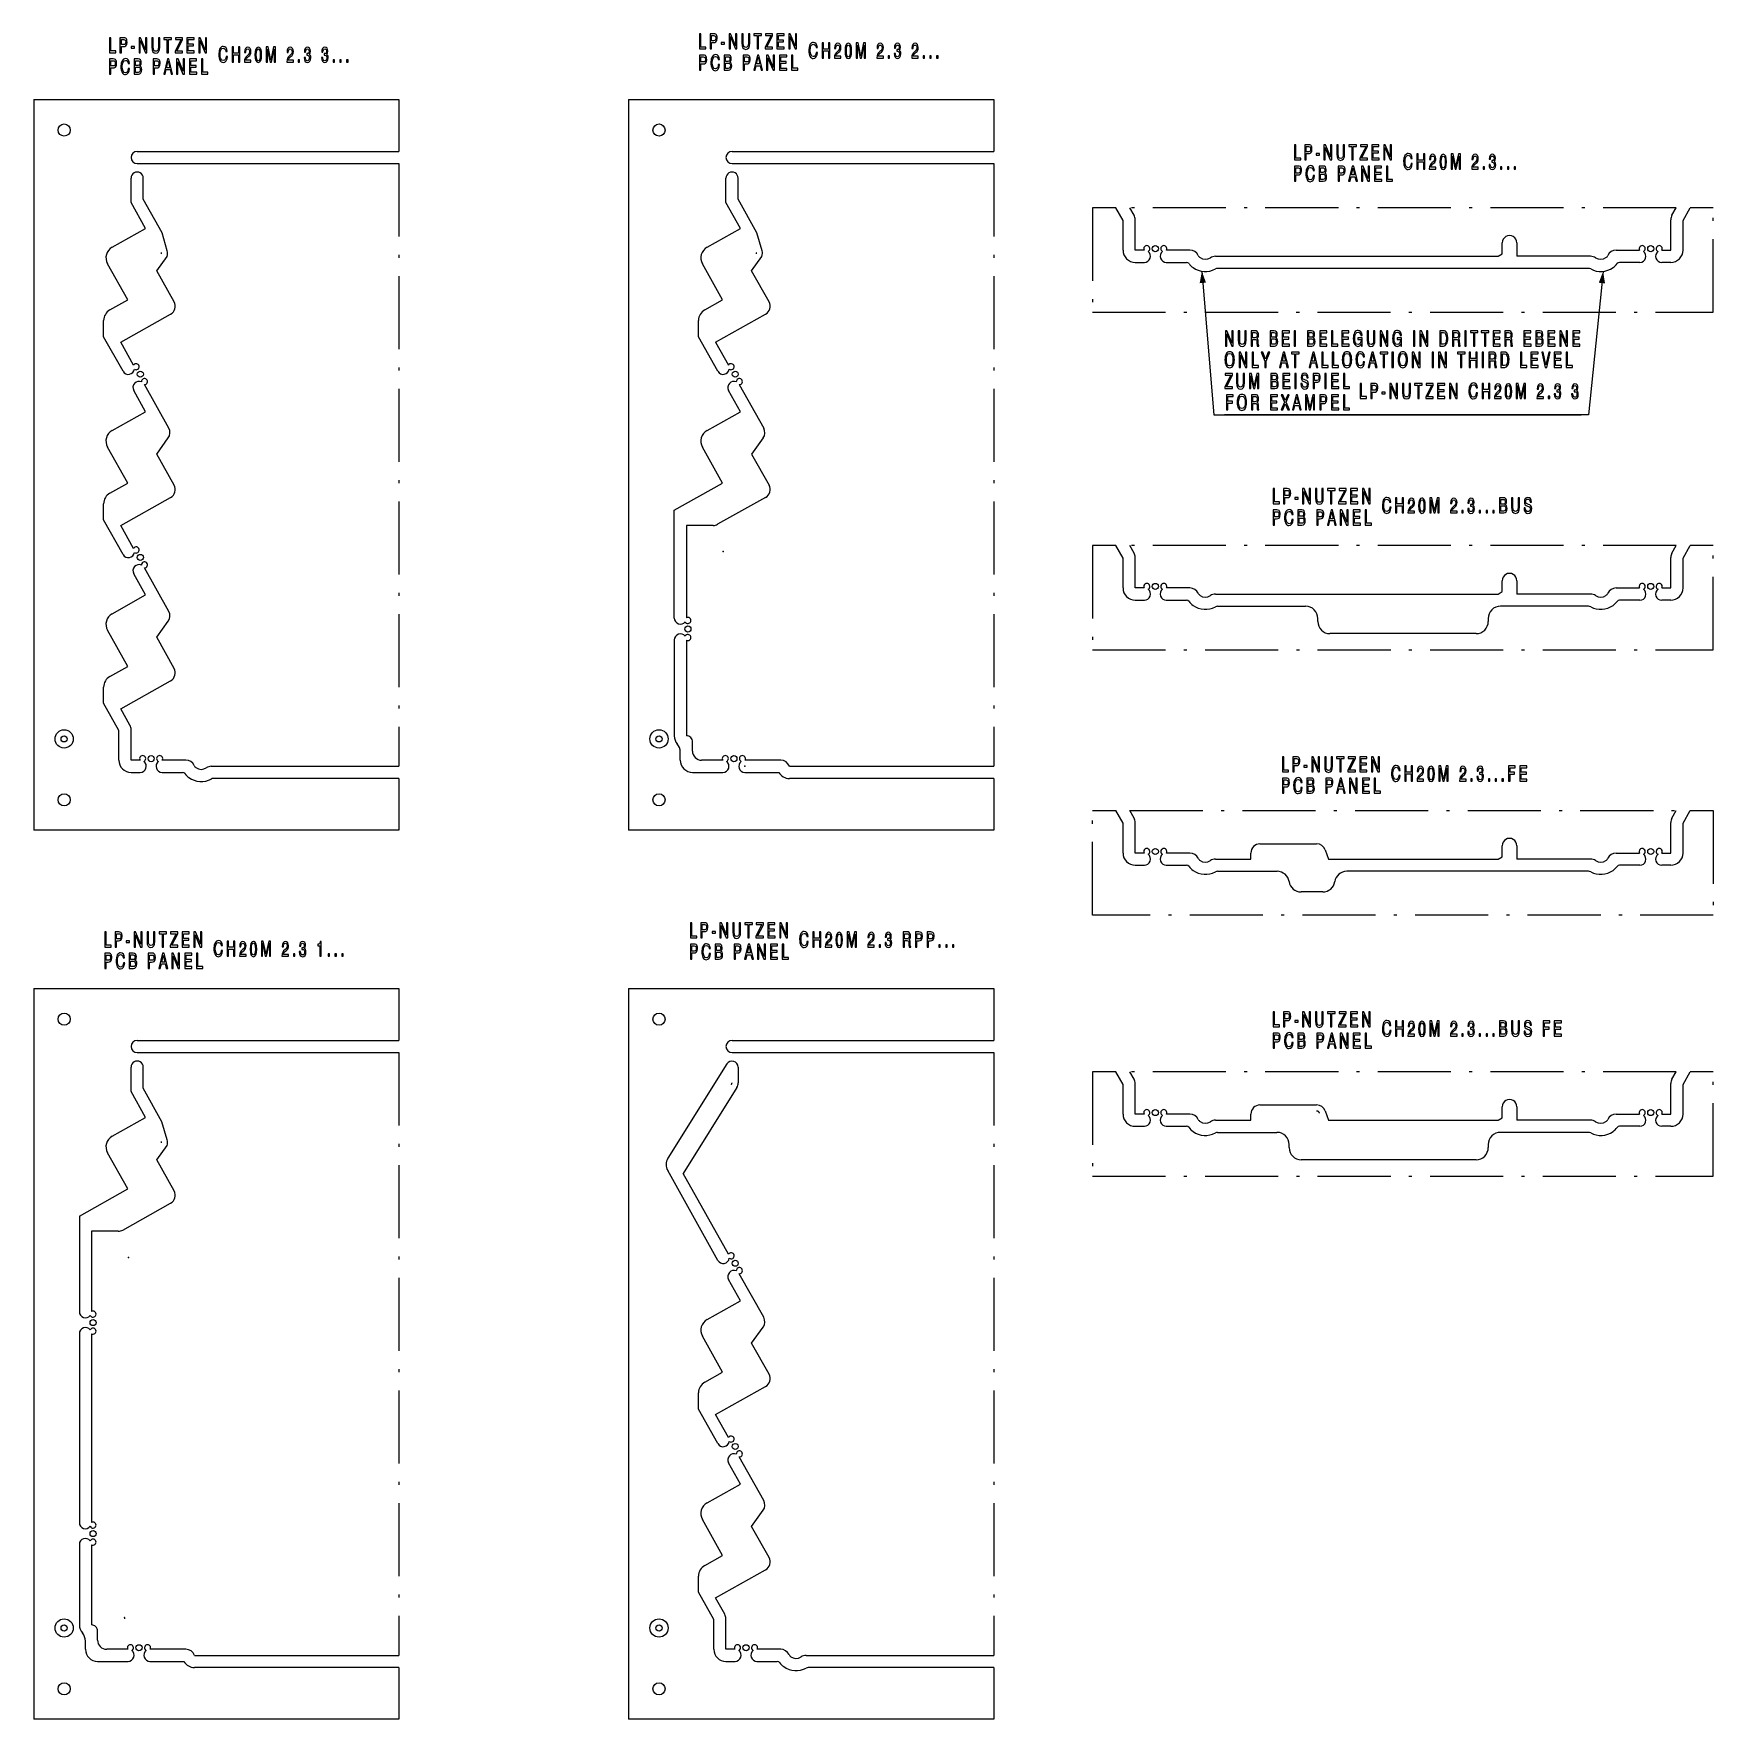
# Model space of a CAD drawing. Extents: x 42 to 318, y 12 to 289.
import ezdxf

# ---------------------------------------------------------------- set-up
doc = ezdxf.new("R2010")
doc.units = 0
doc.linetypes.add('DASHDOT', pattern=[18.5, 12, -3, 0.5, -3])
doc.layers.get('0').update_dxf_attribs({"linetype": 'CONTINUOUS'})

msp = doc.modelspace()

# ---------------------------------------------------------------- linework, layer by layer
at = {"color": 7}
for p, q in [((42.050354, 277.835876), (102.050354, 277.835876)), ((42.050354, 277.835876), (42.050354, 157.835861)), ((139.784378, 277.835876), (199.784378, 277.835876)), ((139.784378, 277.835876), (139.784378, 157.835876)), ((59.050354, 269.335876), (102.050354, 269.335876)), ((156.784378, 269.335876), (199.784378, 269.335876)), ((59.050354, 267.335876), (102.050354, 267.335876)), ((156.784378, 267.335876), (199.784378, 267.335876)), ((58.050354, 260.947144), (58.050354, 264.935852)), ((60.050354, 261.469025), (60.050354, 264.935852)), ((155.784378, 260.947144), (155.784378, 264.935883)), ((157.784378, 261.469025), (157.784378, 264.935883)), ((60.445038, 256.671112), (58.050354, 260.947144)), ((63.129288, 255.971176), (60.050354, 261.469025)), ((158.179062, 256.671112), (155.784378, 260.947144)), ((160.863312, 255.971191), (157.784378, 261.469025)), ((221.02301, 257.984375), (219.856964, 260.066528)), ((221.02301, 253.101868), (221.02301, 257.984375)), ((222.831757, 258.847778), (222.149231, 260.066528)), ((223.02301, 253.101868), (223.02301, 258.114868)), ((311.02301, 253.101868), (311.02301, 258.114868)), ((311.214264, 258.847778), (311.89679, 260.066528)), ((313.02301, 257.984375), (314.189056, 260.066528)), ((313.02301, 253.101868), (313.02301, 257.984375)), ((54.941765, 253.589127), (60.445038, 256.671112)), ((63.992393, 253.01001), (63.129288, 255.971176)), ((152.675797, 253.589142), (158.179062, 256.671112)), ((161.72641, 253.010025), (160.863312, 255.971191)), ((62.263916, 249.724075), (63.965752, 252.088074)), ((159.99794, 249.724091), (161.699768, 252.088074)), ((224.48999, 253.101868), (223.02301, 253.101868)), ((232.02301, 253.101868), (228.156021, 253.101868)), ((236.205322, 252.101868), (282.630188, 252.101868)), ((282.630188, 252.101868), (283.322998, 252.501862)), ((283.322998, 252.501862), (283.322998, 254.301865)), ((285.723022, 254.301865), (285.723022, 252.101868)), ((297.840698, 252.101868), (285.723022, 252.101868)), ((302.02301, 253.101868), (305.890015, 253.101868)), ((309.55603, 253.101868), (311.02301, 253.101868)), ((57.496643, 244.933929), (54.174019, 250.866882)), ((65.122353, 244.619965), (62.263916, 249.724075)), ((155.230667, 244.933929), (151.908051, 250.866898)), ((162.856384, 244.61998), (159.99794, 249.724091)), ((223.02301, 251.101868), (224.52301, 251.101868)), ((228.123016, 251.101868), (231.458069, 251.101868)), ((297.499023, 250.101868), (236.547012, 250.101868)), ((305.923004, 251.101868), (302.587952, 251.101868)), ((311.02301, 251.101868), (309.52301, 251.101868)), ((54.567833, 243.293701), (57.496643, 244.933929)), ((152.301865, 243.293716), (155.230667, 244.933929)), ((53.545074, 238.891876), (53.545074, 241.548706)), ((56.345078, 237.98526), (64.546539, 242.578308)), ((151.279114, 238.891876), (151.279114, 241.548721)), ((154.079102, 237.98526), (162.280563, 242.578308)), ((56.725586, 233.212662), (53.545074, 238.891876)), ((154.45961, 233.212662), (151.279114, 238.891876)), ((58.454453, 234.218704), (56.345078, 237.98526)), ((154.079102, 237.98526), (156.188477, 234.218719)), ((60.445038, 226.571106), (58.484627, 230.071671)), ((64.251488, 223.867355), (60.24575, 231.020111)), ((158.179062, 226.571121), (156.218658, 230.071686)), ((157.979767, 231.020126), (161.985504, 223.867355)), ((54.941765, 223.489136), (60.445038, 226.571106)), ((152.675797, 223.489136), (158.179062, 226.571121)), ((62.263916, 219.624084), (64.160103, 222.258041)), ((161.894135, 222.258057), (159.99794, 219.624084)), ((57.496643, 214.833923), (54.174019, 220.766891)), ((65.122353, 214.519974), (62.263916, 219.624084)), ((155.230667, 214.833923), (151.908051, 220.766907)), ((159.99794, 219.624084), (162.856384, 214.519989)), ((54.567833, 213.19371), (57.496643, 214.833923)), ((147.284378, 210.383789), (155.230667, 214.833923)), ((53.545074, 208.79187), (53.545074, 211.448715)), ((56.345078, 207.885254), (64.546539, 212.478302)), ((162.280563, 212.478302), (154.420624, 208.076523)), ((56.725586, 203.112656), (53.545074, 208.79187)), ((58.454453, 204.118713), (56.345078, 207.885254)), ((147.284378, 192.685272), (147.284378, 210.383789)), ((153.687683, 207.885269), (149.284378, 207.885269)), ((149.284378, 207.885269), (149.284378, 192.718277)), ((221.02301, 202.503937), (219.857285, 204.585495)), ((221.02301, 197.621429), (221.02301, 202.503937)), ((222.831757, 203.36734), (222.149567, 204.585495)), ((223.02301, 197.621429), (223.02301, 202.634415)), ((311.02301, 197.621429), (311.02301, 202.634415)), ((311.214264, 203.36734), (311.896454, 204.585495)), ((313.02301, 202.503937), (314.188721, 204.585495)), ((313.02301, 197.621429), (313.02301, 202.503937)), ((60.445038, 196.4711), (58.484627, 199.97168)), ((64.251488, 193.767349), (60.24575, 200.920105)), ((224.48999, 197.621429), (223.02301, 197.621429)), ((232.02301, 197.621429), (228.156021, 197.621429)), ((236.205322, 196.621429), (282.630188, 196.621429)), ((282.630188, 196.621429), (283.322998, 197.021423)), ((283.322998, 197.021423), (283.322998, 198.821426)), ((285.723022, 198.821426), (285.723022, 196.621429)), ((297.840698, 196.621429), (285.723022, 196.621429)), ((302.02301, 197.621429), (305.890015, 197.621429)), ((309.55603, 197.621429), (311.02301, 197.621429)), ((54.941765, 193.38913), (60.445038, 196.4711)), ((223.02301, 195.621429), (224.52301, 195.621429)), ((228.123016, 195.621429), (231.458069, 195.621429)), ((236.547012, 194.621429), (251.02301, 194.621429)), ((297.499023, 194.621429), (283.02301, 194.621429)), ((305.923004, 195.621429), (302.587952, 195.621429)), ((311.02301, 195.621429), (309.52301, 195.621429)), ((62.263916, 189.524078), (64.160103, 192.158051)), ((253.02301, 192.121429), (253.02301, 192.621429)), ((281.02301, 192.621429), (281.02301, 192.121429)), ((57.496643, 184.733917), (54.174019, 190.666901)), ((65.122353, 184.419983), (62.263916, 189.524078)), ((147.284378, 189.085266), (147.284378, 173.335876)), ((149.284378, 189.052261), (149.284378, 173.335876)), ((279.02301, 190.121429), (255.02301, 190.121429)), ((54.567833, 183.093704), (57.496643, 184.733917)), ((53.545074, 178.691864), (53.545074, 181.348724)), ((56.345078, 177.785263), (64.546539, 182.378296)), ((56.050354, 174.218384), (53.545074, 178.691864)), ((57.859093, 175.081787), (56.345078, 177.785263)), ((56.050354, 169.335861), (56.050354, 174.218384)), ((58.050354, 169.335861), (58.050354, 174.348862)), ((150.284378, 170.835876), (150.284378, 172.335876)), ((59.517342, 169.335861), (58.050354, 169.335861)), ((67.050354, 169.335861), (63.183365, 169.335861)), ((148.284378, 169.335876), (148.284378, 170.690125)), ((155.251373, 169.335876), (151.784378, 169.335876)), ((164.784378, 169.335876), (158.917389, 169.335876)), ((58.050354, 167.335861), (59.550354, 167.335861)), ((63.150352, 167.335861), (66.485413, 167.335861)), ((71.232666, 168.335861), (102.050354, 168.335861)), ((102.050354, 166.335861), (71.574348, 166.335861)), ((150.284378, 167.335876), (155.284378, 167.335876)), ((158.884369, 167.335876), (164.466537, 167.335876)), ((166.198593, 168.335876), (199.784378, 168.335876)), ((199.784378, 166.335876), (166.198593, 166.335876)), ((221.02301, 158.972809), (219.857147, 161.054596)), ((222.831757, 159.836212), (222.149429, 161.054596)), ((311.214264, 159.836212), (311.896606, 161.054596)), ((313.02301, 158.972809), (314.188873, 161.054596)), ((102.050354, 157.835861), (42.050354, 157.835861)), ((199.784378, 157.835876), (139.784378, 157.835876)), ((221.02301, 154.090302), (221.02301, 158.972809)), ((223.02301, 154.090302), (223.02301, 159.103287)), ((311.02301, 154.090302), (311.02301, 159.103287)), ((313.02301, 154.090302), (313.02301, 158.972809)), ((243.52301, 155.590302), (252.823013, 155.590302)), ((283.322998, 153.490295), (283.322998, 155.290298)), ((285.723022, 155.290298), (285.723022, 153.090302)), ((224.48999, 154.090302), (223.02301, 154.090302)), ((232.02301, 154.090302), (228.156021, 154.090302)), ((236.205322, 153.090302), (242.02301, 153.090302)), ((242.02301, 153.090302), (242.02301, 154.090302)), ((254.232544, 154.603333), (254.783249, 153.090302)), ((254.783249, 153.090302), (282.630188, 153.090302)), ((282.630188, 153.090302), (283.322998, 153.490295)), ((297.840698, 153.090302), (285.723022, 153.090302)), ((302.02301, 154.090302), (305.890015, 154.090302)), ((309.55603, 154.090302), (311.02301, 154.090302)), ((223.02301, 152.090302), (224.52301, 152.090302)), ((228.123016, 152.090302), (231.458069, 152.090302)), ((236.547012, 151.090302), (246.333817, 151.090302)), ((297.499023, 151.090302), (257.786499, 151.090302)), ((305.923004, 152.090302), (302.587952, 152.090302)), ((311.02301, 152.090302), (309.52301, 152.090302)), ((253.83226, 147.693573), (250.288071, 147.693573)), ((42.050346, 131.815826), (102.050346, 131.815826)), ((42.050346, 131.815826), (42.050346, 11.815834)), ((139.784378, 131.815826), (199.784378, 131.815826)), ((139.784378, 131.815826), (139.784378, 11.815834)), ((59.050346, 123.315834), (102.050346, 123.315834)), ((156.784378, 123.315834), (199.784378, 123.315834)), ((59.050346, 121.315834), (102.050346, 121.315834)), ((155.936325, 119.445755), (146.25943, 103.959488)), ((156.784378, 121.315834), (199.784378, 121.315834)), ((58.050346, 114.927094), (58.050346, 118.915833)), ((60.050346, 115.44899), (60.050346, 118.915833)), ((157.784378, 118.915833), (157.784378, 116.358566)), ((221.02301, 116.092323), (219.857056, 118.174294)), ((222.831757, 116.955727), (222.149323, 118.174294)), ((311.214264, 116.955727), (311.896698, 118.174294)), ((313.02301, 116.092323), (314.188965, 118.174294)), ((60.44503, 110.651077), (58.050346, 114.927094)), ((63.129284, 109.951141), (60.050346, 115.44899)), ((157.556458, 115.563683), (148.753128, 101.475433)), ((221.02301, 111.209808), (221.02301, 116.092323)), ((223.02301, 111.209808), (223.02301, 116.222794)), ((311.02301, 111.209808), (311.02301, 116.222794)), ((313.02301, 111.209808), (313.02301, 116.092323)), ((224.48999, 111.209808), (223.02301, 111.209808)), ((232.02301, 111.209808), (228.156021, 111.209808)), ((242.02301, 110.209808), (242.02301, 111.209808)), ((243.52301, 112.709808), (252.823013, 112.709808)), ((254.232544, 111.722839), (254.783249, 110.209808)), ((283.322998, 110.60981), (283.322998, 112.409805)), ((285.723022, 112.409805), (285.723022, 110.209808)), ((302.02301, 111.209808), (305.890015, 111.209808)), ((309.55603, 111.209808), (311.02301, 111.209808)), ((54.941765, 107.569092), (60.44503, 110.651077)), ((63.992386, 106.989975), (63.129284, 109.951141)), ((223.02301, 109.209808), (224.52301, 109.209808)), ((228.123016, 109.209808), (231.458069, 109.209808)), ((236.205322, 110.209808), (242.02301, 110.209808)), ((236.547012, 108.209808), (246.310944, 108.209808)), ((254.783249, 110.209808), (282.630188, 110.209808)), ((282.630188, 110.209808), (283.322998, 110.60981)), ((297.499023, 108.209808), (283.02301, 108.209808)), ((297.840698, 110.209808), (285.723022, 110.209808)), ((305.923004, 109.209808), (302.587952, 109.209808)), ((311.02301, 109.209808), (309.52301, 109.209808)), ((62.263912, 103.704041), (63.965744, 106.068039)), ((248.310944, 105.709808), (248.310944, 106.209808)), ((281.02301, 106.209808), (281.02301, 105.709808)), ((57.496639, 98.913887), (54.174015, 104.846863)), ((65.122345, 98.599945), (62.263912, 103.704041)), ((279.02301, 103.709808), (250.310944, 103.709808)), ((154.45961, 87.192627), (146.210541, 101.922409)), ((156.188477, 88.198669), (148.753128, 101.475433)), ((49.550346, 94.463745), (57.496639, 98.913887)), ((49.550346, 94.463745), (49.550346, 78.765228)), ((56.686584, 92.156479), (64.546539, 96.558266)), ((55.953655, 91.965225), (51.550346, 91.965225)), ((51.550346, 91.965225), (51.550346, 78.798241)), ((158.179062, 80.551071), (156.218658, 84.051643)), ((161.985504, 77.847321), (157.979767, 85.000076)), ((152.675797, 77.469093), (158.179062, 80.551071)), ((49.550346, 75.165222), (49.550346, 44.115833)), ((51.550346, 75.13221), (51.550346, 44.148849)), ((159.99794, 73.604042), (161.894135, 76.238014)), ((155.230667, 68.813889), (151.908051, 74.746857)), ((162.856384, 68.499939), (159.99794, 73.604042)), ((152.301865, 67.173676), (155.230667, 68.813889)), ((154.079102, 61.865227), (162.280563, 66.458267)), ((151.279114, 62.771835), (151.279114, 65.42868)), ((154.45961, 57.092625), (151.279114, 62.771835)), ((156.188477, 58.098671), (154.079102, 61.865227)), ((158.179062, 50.451073), (156.218658, 53.951637)), ((161.985504, 47.747314), (157.979767, 54.900078)), ((152.675797, 47.369095), (158.179062, 50.451073)), ((155.230667, 38.713886), (151.908051, 44.646858)), ((159.99794, 43.504044), (161.894135, 46.138008)), ((162.856384, 38.39994), (159.99794, 43.504044)), ((49.550346, 40.515835), (49.550346, 27.315834)), ((51.550346, 40.482819), (51.550346, 27.315834)), ((152.301865, 37.073677), (155.230667, 38.713886)), ((154.079102, 31.765224), (162.280563, 36.358265)), ((151.279114, 32.671837), (151.279114, 35.328686)), ((153.784378, 28.198349), (151.279114, 32.671837)), ((155.593124, 29.061752), (154.079102, 31.765224)), ((153.784378, 23.315834), (153.784378, 28.198349)), ((155.784378, 23.315834), (155.784378, 28.328823)), ((52.550346, 24.815834), (52.550346, 26.315834)), ((50.550346, 23.315834), (50.550346, 24.670082)), ((57.517334, 23.315834), (54.050346, 23.315834)), ((67.050346, 23.315834), (61.183357, 23.315834)), ((68.464561, 22.315834), (102.050346, 22.315834)), ((157.251373, 23.315834), (155.784378, 23.315834)), ((164.784378, 23.315834), (160.917389, 23.315834)), ((168.96669, 22.315834), (199.784378, 22.315834)), ((52.550346, 21.315834), (57.550346, 21.315834)), ((61.150345, 21.315834), (66.732513, 21.315834)), ((102.050346, 20.315834), (68.464561, 20.315834)), ((155.784378, 21.315834), (157.284378, 21.315834)), ((160.884369, 21.315834), (164.219437, 21.315834)), ((199.784378, 20.315834), (169.30838, 20.315834)), ((102.050346, 11.815834), (42.050346, 11.815834)), ((199.784378, 11.815834), (139.784378, 11.815834))]:
    msp.add_line(p, q, dxfattribs=at)
at = {"color": 7, "linetype": 'DASHDOT'}
for p, q in [((102.050354, 277.835876), (102.050354, 269.335876)), ((199.784378, 277.835876), (199.784378, 269.335876)), ((102.050354, 267.335876), (102.050354, 168.335861)), ((199.784378, 267.335876), (199.784378, 168.335876)), ((215.990829, 260.066528), (215.990829, 260.043518)), ((219.856964, 260.066528), (215.990829, 260.066528)), ((215.990829, 260.043518), (215.990829, 242.918991)), ((311.89679, 260.066528), (222.149231, 260.066528)), ((317.998901, 260.066528), (314.189056, 260.066528)), ((317.998901, 242.918991), (317.998901, 260.066528)), ((215.990829, 242.918991), (317.998901, 242.918991)), ((219.857285, 204.585495), (215.995514, 204.585495)), ((215.995514, 204.585495), (215.995514, 187.443192)), ((311.896454, 204.585495), (222.149567, 204.585495)), ((317.995422, 204.585495), (314.188721, 204.585495)), ((317.995422, 187.443192), (317.995422, 204.585495)), ((215.995514, 187.443192), (317.995422, 187.443192)), ((102.050354, 166.335861), (102.050354, 157.835861)), ((199.784378, 166.335876), (199.784378, 157.835876)), ((215.995209, 143.906525), (215.995209, 161.054596)), ((215.995209, 161.054596), (219.857147, 161.054596)), ((222.149429, 161.054596), (311.896606, 161.054596)), ((314.188873, 161.054596), (317.999664, 161.054596)), ((317.999664, 161.054596), (317.999664, 143.906525)), ((317.999664, 143.906525), (215.995209, 143.906525)), ((102.050346, 131.815826), (102.050346, 123.315834)), ((199.784378, 131.815826), (199.784378, 123.315834)), ((102.050346, 121.315834), (102.050346, 22.315834)), ((199.784378, 121.315834), (199.784378, 22.315834)), ((219.857056, 118.174294), (215.995209, 118.174294)), ((215.995209, 118.174294), (215.995209, 101.025764)), ((311.896698, 118.174294), (222.149323, 118.174294)), ((317.99939, 118.174294), (314.188965, 118.174294)), ((317.99939, 101.025764), (317.99939, 118.174294)), ((215.995209, 101.025764), (317.99939, 101.025764)), ((102.050346, 20.315834), (102.050346, 11.815834)), ((199.784378, 20.315834), (199.784378, 11.815834))]:
    msp.add_line(p, q, dxfattribs=at)
at = {"color": 7}
for points in [[(54.519104, 285.50647), (55.551964, 285.50647), (55.551964, 285.822876), (54.742851, 285.822876), (54.742851, 288.00647), (54.519104, 288.00647)], [(56.228249, 285.50647), (56.449738, 285.50647), (56.449738, 286.560028), (56.784229, 286.560028), (57.005718, 286.573914), (57.182003, 286.660858), (57.33569, 286.911194), (57.389931, 287.283234), (57.374111, 287.488403), (57.33569, 287.66571), (57.270145, 287.808289), (57.184265, 287.912598), (57.017017, 287.989075), (56.827171, 288.00647), (56.228249, 288.00647)], [(59.354988, 285.50647), (59.565174, 285.50647), (59.565174, 287.5336), (59.626198, 287.349304), (60.401405, 285.50647), (60.640976, 285.50647), (60.640976, 288.00647), (60.430786, 288.00647), (60.430786, 285.97934), (60.356205, 286.191437), (59.596817, 288.00647), (59.354988, 288.00647)], [(61.477726, 286.455719), (61.513889, 286.007172), (61.62915, 285.690765), (61.819, 285.502991), (62.087948, 285.43692), (62.372719, 285.502991), (62.580647, 285.694244), (62.707214, 286.010651), (62.750153, 286.455719), (62.750153, 288.00647), (62.528664, 288.00647), (62.528664, 286.45224), (62.501545, 286.14624), (62.424702, 285.934143), (62.295876, 285.805481), (62.112808, 285.763763), (61.927483, 285.805481), (61.79866, 285.930664), (61.721817, 286.14624), (61.699215, 286.45224), (61.699215, 288.00647), (61.477726, 288.00647)], [(63.948521, 285.50647), (64.170006, 285.50647), (64.170006, 287.703979), (64.683044, 287.703979), (64.683044, 288.00647), (63.435482, 288.00647), (63.435482, 287.703979), (63.948521, 287.703979)], [(65.268929, 285.50647), (66.518753, 285.50647), (66.518753, 285.812439), (65.544662, 285.812439), (66.518753, 287.693542), (66.518753, 288.00647), (65.334473, 288.00647), (65.334473, 287.710907), (66.263367, 287.710907), (65.268929, 285.788116)], [(67.231201, 285.50647), (68.408707, 285.50647), (68.408707, 285.819397), (67.450432, 285.819397), (67.450432, 286.657379), (68.318306, 286.657379), (68.318306, 286.949432), (67.450432, 286.949432), (67.450432, 287.697021), (68.390625, 287.697021), (68.390625, 288.00647), (67.231201, 288.00647)], [(69.173134, 285.50647), (69.383324, 285.50647), (69.383324, 287.5336), (69.444344, 287.349304), (70.219559, 285.50647), (70.459122, 285.50647), (70.459122, 288.00647), (70.24894, 288.00647), (70.24894, 285.97934), (70.174355, 286.191437), (69.414963, 288.00647), (69.173134, 288.00647)], [(151.458405, 286.156464), (152.491257, 286.156464), (152.491257, 286.47287), (151.682159, 286.47287), (151.682159, 288.656464), (151.458405, 288.656464)], [(153.167542, 286.156464), (153.389038, 286.156464), (153.389038, 287.210022), (153.723526, 287.210022), (153.945023, 287.223907), (154.121307, 287.310852), (154.274994, 287.561188), (154.329239, 287.933228), (154.313416, 288.138397), (154.274994, 288.315704), (154.209442, 288.458282), (154.123566, 288.562592), (153.956314, 288.639069), (153.766464, 288.656464), (153.167542, 288.656464)], [(153.389038, 287.512512), (153.389038, 288.350494), (153.775513, 288.350494), (153.922424, 288.326141), (154.024124, 288.256592), (154.085144, 288.12796), (154.105484, 287.933228), (154.085144, 287.728088), (154.021866, 287.599426), (153.913376, 287.529907), (153.759689, 287.512512)], [(156.294281, 286.156464), (156.504471, 286.156464), (156.504471, 288.183594), (156.565491, 287.999298), (157.340714, 286.156464), (157.580276, 286.156464), (157.580276, 288.656464), (157.370087, 288.656464), (157.370087, 286.629333), (157.295502, 286.841431), (156.536118, 288.656464), (156.294281, 288.656464)], [(158.417023, 287.105713), (158.453186, 286.657166), (158.568451, 286.340759), (158.758301, 286.152985), (159.027252, 286.086914), (159.312027, 286.152985), (159.519943, 286.344238), (159.646515, 286.660645), (159.689453, 287.105713), (159.689453, 288.656464), (159.467972, 288.656464), (159.467972, 287.102234), (159.440842, 286.796234), (159.363998, 286.584137), (159.235184, 286.455475), (159.052109, 286.413757), (158.866791, 286.455475), (158.737961, 286.580658), (158.661118, 286.796234), (158.638519, 287.102234), (158.638519, 288.656464), (158.417023, 288.656464)], [(160.887817, 286.156464), (161.109314, 286.156464), (161.109314, 288.353973), (161.622345, 288.353973), (161.622345, 288.656464), (160.374786, 288.656464), (160.374786, 288.353973), (160.887817, 288.353973)], [(162.208237, 286.156464), (163.458054, 286.156464), (163.458054, 286.462433), (162.483963, 286.462433), (163.458054, 288.343536), (163.458054, 288.656464), (162.273773, 288.656464), (162.273773, 288.360901), (163.202667, 288.360901), (162.208237, 286.43811)], [(164.170502, 286.156464), (165.348007, 286.156464), (165.348007, 286.469391), (164.38974, 286.469391), (164.38974, 287.307373), (165.257599, 287.307373), (165.257599, 287.599426), (164.38974, 287.599426), (164.38974, 288.347015), (165.329926, 288.347015), (165.329926, 288.656464), (164.170502, 288.656464)], [(166.112442, 286.156464), (166.322632, 286.156464), (166.322632, 288.183594), (166.383652, 287.999298), (167.158859, 286.156464), (167.398422, 286.156464), (167.398422, 288.656464), (167.188232, 288.656464), (167.188232, 286.629333), (167.113647, 286.841431), (166.354263, 288.656464), (166.112442, 288.656464)], [(56.449738, 286.862518), (56.449738, 287.7005), (56.836212, 287.7005), (56.983116, 287.676147), (57.08482, 287.606598), (57.145844, 287.477966), (57.166183, 287.283234), (57.145844, 287.078094), (57.082561, 286.949432), (56.974075, 286.879913), (56.820389, 286.862518)], [(58.057178, 286.288818), (58.604118, 286.288818), (58.604118, 286.563507), (58.057178, 286.563507)], [(73.65593, 284.934845), (73.615242, 284.64624), (73.518059, 284.427185), (73.373413, 284.288116), (73.192612, 284.239441), (72.980164, 284.30896), (72.817436, 284.510651), (72.711212, 284.830536), (72.675049, 285.251251), (72.708954, 285.682404), (72.810654, 286.002289), (72.973381, 286.2005), (73.19487, 286.27002), (73.362114, 286.23526), (73.495461, 286.13443), (73.58812, 285.974487), (73.642365, 285.755432), (73.859337, 285.755432), (73.793793, 286.092712), (73.65593, 286.350006), (73.457039, 286.513428), (73.203911, 286.57254), (73.036659, 286.548187), (72.889755, 286.482117), (72.652451, 286.224823), (72.501022, 285.821503), (72.449043, 285.292969), (72.460342, 284.987), (72.498764, 284.71579), (72.645668, 284.291595), (72.749634, 284.138611), (72.876198, 284.027344), (73.018585, 283.961273), (73.181305, 283.93692), (73.452515, 284.00647), (73.667229, 284.204651), (73.809608, 284.521088), (73.870636, 284.934845)], [(74.630547, 284.00647), (74.852028, 284.00647), (74.852028, 285.178223), (75.695045, 285.178223), (75.695045, 284.00647), (75.916534, 284.00647), (75.916534, 286.50647), (75.695045, 286.50647), (75.695045, 285.480743), (74.852028, 285.480743), (74.852028, 286.50647), (74.630547, 286.50647)], [(76.660622, 284.00647), (77.73642, 284.00647), (77.73642, 284.305481), (76.886627, 284.305481), (76.931831, 284.461975), (77.010933, 284.601044), (77.264061, 284.851379), (77.397408, 284.955719), (77.54657, 285.105225), (77.652794, 285.279083), (77.713821, 285.480743), (77.73642, 285.717194), (77.697998, 286.009247), (77.594032, 286.238739), (77.429047, 286.384766), (77.218857, 286.43692), (77.001892, 286.377808), (76.836906, 286.214386), (76.730682, 285.950134), (76.694519, 285.602448), (76.694519, 285.560699), (76.900192, 285.560699), (76.900192, 285.588531), (76.920532, 285.824982), (76.98381, 285.99881), (77.080994, 286.110077), (77.209824, 286.148346), (77.338646, 286.117035), (77.438087, 286.026642), (77.499107, 285.891022), (77.521713, 285.720642), (77.462952, 285.42511), (77.291183, 285.202576), (77.157837, 285.091309), (76.936348, 284.872253), (76.780403, 284.639282), (76.690002, 284.364594), (76.660622, 284.027344)], [(78.408188, 285.185181), (78.442085, 284.639282), (78.546051, 284.249878), (78.715561, 284.013428), (78.950607, 283.93692), (79.183395, 284.013428), (79.355164, 284.249878), (79.459122, 284.639282), (79.495285, 285.185181), (79.459122, 285.7276), (79.355164, 286.117035), (79.183395, 286.353485), (79.074913, 286.416077), (78.950607, 286.43692), (78.715561, 286.356964), (78.546051, 286.117035), (78.442085, 285.7276)], [(78.625153, 285.185181), (78.643234, 285.609406), (78.699738, 285.911896), (78.801437, 286.089233), (78.950607, 286.151825), (79.09977, 286.089233), (79.201477, 285.911896), (79.25798, 285.609406), (79.276054, 285.185181), (79.25798, 284.757507), (79.201477, 284.458496), (79.09977, 284.277679), (78.950607, 284.222046), (78.801437, 284.277679), (78.699738, 284.458496), (78.640976, 284.757507)], [(80.449562, 286.137909), (80.485725, 285.918854), (80.894798, 284.00647), (81.102722, 284.00647), (81.520844, 285.918854), (81.559265, 286.137909), (81.559265, 284.00647), (81.773972, 284.00647), (81.773972, 286.50647), (81.457558, 286.50647), (81.039444, 284.594086), (81.003281, 284.388947), (80.964859, 284.594086), (80.562569, 286.50647), (80.246155, 286.50647), (80.246155, 284.00647), (80.449562, 284.00647)], [(83.637321, 284.00647), (84.71312, 284.00647), (84.71312, 284.305481), (83.863335, 284.305481), (83.908531, 284.461975), (83.98764, 284.601044), (84.240768, 284.851379), (84.374107, 284.955719), (84.523277, 285.105225), (84.629501, 285.279083), (84.690521, 285.480743), (84.71312, 285.717194), (84.674698, 286.009247), (84.57074, 286.238739), (84.405754, 286.384766), (84.195564, 286.43692), (83.978592, 286.377808), (83.813614, 286.214386), (83.707382, 285.950134), (83.671227, 285.602448), (83.671227, 285.560699), (83.876892, 285.560699), (83.876892, 285.588531), (83.897232, 285.824982), (83.960518, 285.99881), (84.057701, 286.110077), (84.186523, 286.148346), (84.315346, 286.117035), (84.414795, 286.026642), (84.475815, 285.891022), (84.498413, 285.720642), (84.439651, 285.42511), (84.267883, 285.202576), (84.134544, 285.091309), (83.913055, 284.872253), (83.757111, 284.639282), (83.666702, 284.364594), (83.637321, 284.027344)], [(86.479294, 284.764465), (86.479294, 284.74707), (86.51545, 284.409821), (86.621674, 284.155975), (86.788925, 283.996033), (87.008148, 283.93692), (87.243202, 283.992554), (87.419487, 284.149017), (87.532486, 284.388947), (87.573174, 284.705353), (87.555092, 284.910492), (87.507629, 285.077393), (87.42627, 285.206055), (87.31778, 285.299927), (87.464691, 285.487701), (87.514412, 285.786713), (87.480507, 286.057922), (87.383324, 286.263062), (87.222855, 286.391724), (87.008148, 286.43692), (86.804741, 286.381287), (86.648796, 286.224823), (86.549355, 285.977966), (86.51545, 285.654602), (86.51545, 285.637207), (86.716599, 285.637207), (86.73468, 285.859741), (86.791183, 286.019684), (86.886108, 286.117035), (87.019455, 286.151825), (87.136978, 286.123993), (87.225121, 286.050964), (87.2771, 285.93277), (87.29744, 285.772827), (87.2771, 285.59549), (87.218338, 285.480743), (87.116638, 285.414673), (86.976509, 285.397278), (86.908707, 285.400757), (86.908707, 285.126068), (87.021713, 285.133026), (87.164093, 285.101746), (87.268059, 285.01828), (87.331345, 284.88269), (87.353943, 284.705353), (87.329086, 284.503693), (87.2658, 284.354187), (87.159576, 284.260284), (87.021713, 284.229004), (86.879326, 284.263763), (86.77536, 284.364594), (86.709824, 284.534973), (86.684959, 284.764465)], [(89.33934, 284.764465), (89.33934, 284.74707), (89.375504, 284.409821), (89.48172, 284.155975), (89.648972, 283.996033), (89.868195, 283.93692), (90.103249, 283.992554), (90.279533, 284.149017), (90.39254, 284.388947), (90.43322, 284.705353), (90.415138, 284.910492), (90.367676, 285.077393), (90.286316, 285.206055), (90.177826, 285.299927), (90.324738, 285.487701), (90.374458, 285.786713), (90.340561, 286.057922), (90.24337, 286.263062), (90.082909, 286.391724), (89.868195, 286.43692), (89.664795, 286.381287), (89.50885, 286.224823), (89.409401, 285.977966), (89.375504, 285.654602), (89.375504, 285.637207), (89.576645, 285.637207), (89.594727, 285.859741), (89.65123, 286.019684), (89.746155, 286.117035), (89.879501, 286.151825), (89.997025, 286.123993), (90.085167, 286.050964), (90.137146, 285.93277), (90.157486, 285.772827), (90.137146, 285.59549), (90.078384, 285.480743), (89.976685, 285.414673), (89.836555, 285.397278), (89.768753, 285.400757), (89.768753, 285.126068), (89.88176, 285.133026), (90.024147, 285.101746), (90.128113, 285.01828), (90.191391, 284.88269), (90.213989, 284.705353), (90.189133, 284.503693), (90.125847, 284.354187), (90.019623, 284.260284), (89.88176, 284.229004), (89.739372, 284.263763), (89.635406, 284.364594), (89.56987, 284.534973), (89.545006, 284.764465)], [(151.458405, 282.656464), (151.679886, 282.656464), (151.679886, 283.710022), (152.014389, 283.710022), (152.23587, 283.723907), (152.412155, 283.810852), (152.565842, 284.061188), (152.620087, 284.433228), (152.604263, 284.638397), (152.565842, 284.815704), (152.500305, 284.958282), (152.414413, 285.062592), (152.247177, 285.139069), (152.057327, 285.156464), (151.458405, 285.156464)], [(154.519073, 283.584839), (154.478394, 283.296234), (154.38121, 283.077179), (154.236572, 282.93811), (154.055756, 282.889435), (153.843307, 282.958954), (153.680588, 283.160645), (153.574371, 283.48053), (153.538208, 283.901245), (153.572098, 284.332397), (153.673813, 284.652283), (153.836533, 284.850494), (154.058029, 284.920013), (154.225266, 284.885254), (154.358612, 284.784424), (154.451279, 284.624481), (154.505524, 284.405426), (154.722488, 284.405426), (154.656937, 284.742706), (154.519073, 285), (154.32019, 285.163422), (154.067062, 285.222534), (153.899811, 285.198181), (153.752914, 285.132111), (153.515594, 284.874817), (153.364182, 284.471497), (153.312195, 283.942963), (153.323502, 283.636993), (153.361923, 283.365784), (153.50882, 282.941589), (153.612793, 282.788605), (153.739349, 282.677338), (153.881729, 282.611267), (154.044464, 282.586914), (154.315674, 282.656464), (154.53038, 282.854645), (154.67276, 283.171082), (154.73378, 283.584839)], [(154.996475, 286.938812), (155.543411, 286.938812), (155.543411, 287.213501), (154.996475, 287.213501)], [(155.493698, 282.656464), (156.183014, 282.656464), (156.413544, 282.708618), (156.585312, 282.861603), (156.693802, 283.094574), (156.732224, 283.404022), (156.709625, 283.626556), (156.648605, 283.803894), (156.551422, 283.932556), (156.422592, 284.005554), (156.522034, 284.092499), (156.596619, 284.214172), (156.639557, 284.363708), (156.65538, 284.547974), (156.621475, 284.812225), (156.52655, 285.003479), (156.368347, 285.118225), (156.149124, 285.156464), (155.493698, 285.156464)], [(158.609131, 282.656464), (158.830627, 282.656464), (158.830627, 283.710022), (159.165115, 283.710022), (159.386597, 283.723907), (159.562897, 283.810852), (159.716568, 284.061188), (159.770813, 284.433228), (159.75499, 284.638397), (159.716568, 284.815704), (159.651031, 284.958282), (159.565155, 285.062592), (159.397903, 285.139069), (159.208054, 285.156464), (158.609131, 285.156464)], [(160.352173, 282.656464), (160.580444, 282.656464), (160.754471, 283.404022), (161.394073, 283.404022), (161.565842, 282.656464), (161.80542, 282.656464), (161.199707, 285.156464), (160.955627, 285.156464)], [(162.470398, 282.656464), (162.680588, 282.656464), (162.680588, 284.683594), (162.741608, 284.499298), (163.516815, 282.656464), (163.756393, 282.656464), (163.756393, 285.156464), (163.546204, 285.156464), (163.546204, 283.129333), (163.471619, 283.341431), (162.712234, 285.156464), (162.470398, 285.156464)], [(164.602173, 282.656464), (165.779678, 282.656464), (165.779678, 282.969391), (164.821411, 282.969391), (164.821411, 283.807373), (165.689285, 283.807373), (165.689285, 284.099426), (164.821411, 284.099426), (164.821411, 284.847015), (165.761597, 284.847015), (165.761597, 285.156464), (164.602173, 285.156464)], [(166.546371, 282.656464), (167.579224, 282.656464), (167.579224, 282.97287), (166.770126, 282.97287), (166.770126, 285.156464), (166.546371, 285.156464)], [(170.59523, 285.584839), (170.55455, 285.296234), (170.457367, 285.077179), (170.312714, 284.93811), (170.131912, 284.889435), (169.919464, 284.958954), (169.756729, 285.160645), (169.650513, 285.48053), (169.614349, 285.901245), (169.648254, 286.332397), (169.749954, 286.652283), (169.912674, 286.850494), (170.134171, 286.920013), (170.301422, 286.885254), (170.434753, 286.784424), (170.52742, 286.624481), (170.581665, 286.405426), (170.79863, 286.405426), (170.733093, 286.742706), (170.59523, 287), (170.396332, 287.163422), (170.143204, 287.222534), (169.975967, 287.198181), (169.829056, 287.132111), (169.591751, 286.874817), (169.440323, 286.471497), (169.388336, 285.942963), (169.399643, 285.636993), (169.438065, 285.365784), (169.584976, 284.941589), (169.688934, 284.788605), (169.815491, 284.677338), (169.957886, 284.611267), (170.120605, 284.586914), (170.391815, 284.656464), (170.606522, 284.854645), (170.748917, 285.171082), (170.809937, 285.584839)], [(171.569839, 284.656464), (171.791336, 284.656464), (171.791336, 285.828217), (172.634338, 285.828217), (172.634338, 284.656464), (172.855835, 284.656464), (172.855835, 287.156464), (172.634338, 287.156464), (172.634338, 286.130737), (171.791336, 286.130737), (171.791336, 287.156464), (171.569839, 287.156464)], [(173.599915, 284.656464), (174.67572, 284.656464), (174.67572, 284.955475), (173.825928, 284.955475), (173.871124, 285.111969), (173.950226, 285.251038), (174.203369, 285.501373), (174.3367, 285.605713), (174.48587, 285.755219), (174.592102, 285.929077), (174.653122, 286.130737), (174.67572, 286.367188), (174.637299, 286.659241), (174.53334, 286.888733), (174.368347, 287.03476), (174.158157, 287.086914), (173.941193, 287.027802), (173.776199, 286.86438), (173.669983, 286.600128), (173.63382, 286.252441), (173.63382, 286.210693), (173.839493, 286.210693), (173.839493, 286.238525), (173.859833, 286.474976), (173.923111, 286.648804), (174.020294, 286.760071), (174.149124, 286.79834), (174.277939, 286.767029), (174.377396, 286.676636), (174.438416, 286.541016), (174.461014, 286.370636), (174.402252, 286.075104), (174.230484, 285.85257), (174.097137, 285.741302), (173.875656, 285.522247), (173.719711, 285.289276), (173.629303, 285.014587), (173.599915, 284.677338)], [(175.347488, 285.835175), (175.381393, 285.289276), (175.485352, 284.899872), (175.654861, 284.663422), (175.889908, 284.586914), (176.122696, 284.663422), (176.294464, 284.899872), (176.398422, 285.289276), (176.434586, 285.835175), (176.398422, 286.377594), (176.294464, 286.767029), (176.122696, 287.003479), (176.014206, 287.066071), (175.889908, 287.086914), (175.654861, 287.006958), (175.485352, 286.767029), (175.381393, 286.377594)], [(175.564453, 285.835175), (175.582535, 286.259399), (175.639038, 286.56189), (175.740738, 286.739227), (175.889908, 286.801819), (176.039078, 286.739227), (176.140778, 286.56189), (176.197281, 286.259399), (176.215363, 285.835175), (176.197281, 285.407501), (176.140778, 285.10849), (176.039078, 284.927673), (175.889908, 284.87204), (175.740738, 284.927673), (175.639038, 285.10849), (175.580276, 285.407501)], [(177.388855, 286.787903), (177.425018, 286.568848), (177.834106, 284.656464), (178.042023, 284.656464), (178.460144, 286.568848), (178.498566, 286.787903), (178.498566, 284.656464), (178.713272, 284.656464), (178.713272, 287.156464), (178.396866, 287.156464), (177.978745, 285.24408), (177.942581, 285.03894), (177.90416, 285.24408), (177.501862, 287.156464), (177.185455, 287.156464), (177.185455, 284.656464), (177.388855, 284.656464)], [(180.57663, 284.656464), (181.65242, 284.656464), (181.65242, 284.955475), (180.802628, 284.955475), (180.847839, 285.111969), (180.926941, 285.251038), (181.180069, 285.501373), (181.313416, 285.605713), (181.46257, 285.755219), (181.568802, 285.929077), (181.629822, 286.130737), (181.65242, 286.367188), (181.613998, 286.659241), (181.51004, 286.888733), (181.345047, 287.03476), (181.134857, 287.086914), (180.917892, 287.027802), (180.752914, 286.86438), (180.646683, 286.600128), (180.610519, 286.252441), (180.610519, 286.210693), (180.816193, 286.210693), (180.816193, 286.238525), (180.836533, 286.474976), (180.899811, 286.648804), (180.996994, 286.760071), (181.125824, 286.79834), (181.254654, 286.767029), (181.354095, 286.676636), (181.415115, 286.541016), (181.437714, 286.370636), (181.378952, 286.075104), (181.207184, 285.85257), (181.073837, 285.741302), (180.852356, 285.522247), (180.696411, 285.289276), (180.606003, 285.014587), (180.57663, 284.677338)], [(183.418594, 285.414459), (183.418594, 285.397064), (183.454758, 285.059814), (183.560974, 284.805969), (183.728226, 284.646027), (183.947449, 284.586914), (184.182495, 284.642548), (184.35878, 284.799011), (184.471786, 285.03894), (184.512466, 285.355347), (184.494385, 285.560486), (184.44693, 285.727386), (184.36557, 285.856049), (184.25708, 285.949921), (184.403992, 286.137695), (184.453705, 286.436707), (184.419815, 286.707916), (184.322632, 286.913055), (184.162155, 287.041718), (183.947449, 287.086914), (183.744049, 287.031281), (183.588104, 286.874817), (183.488647, 286.62796), (183.454758, 286.304596), (183.454758, 286.287201), (183.655899, 286.287201), (183.673981, 286.509735), (183.730484, 286.669678), (183.825409, 286.767029), (183.958755, 286.801819), (184.076279, 286.773987), (184.164413, 286.700958), (184.2164, 286.582764), (184.23674, 286.422791), (184.2164, 286.245483), (184.157639, 286.130737), (184.055939, 286.064667), (183.915802, 286.047272), (183.848007, 286.050751), (183.848007, 285.776062), (183.961014, 285.78302), (184.103394, 285.75174), (184.207367, 285.668274), (184.270645, 285.532684), (184.293243, 285.355347), (184.268387, 285.153687), (184.205093, 285.004181), (184.098877, 284.910278), (183.961014, 284.878998), (183.818634, 284.913757), (183.714661, 285.014587), (183.649124, 285.184967), (183.624252, 285.414459)], [(186.296722, 284.656464), (187.372528, 284.656464), (187.372528, 284.955475), (186.522736, 284.955475), (186.567932, 285.111969), (186.647034, 285.251038), (186.900162, 285.501373), (187.033508, 285.605713), (187.182678, 285.755219), (187.288895, 285.929077), (187.349915, 286.130737), (187.372528, 286.367188), (187.334106, 286.659241), (187.230133, 286.888733), (187.065155, 287.03476), (186.854965, 287.086914), (186.638, 287.027802), (186.473007, 286.86438), (186.366791, 286.600128), (186.330627, 286.252441), (186.330627, 286.210693), (186.536285, 286.210693), (186.536285, 286.238525), (186.556625, 286.474976), (186.619919, 286.648804), (186.717102, 286.760071), (186.845917, 286.79834), (186.974747, 286.767029), (187.074188, 286.676636), (187.135208, 286.541016), (187.157806, 286.370636), (187.099045, 286.075104), (186.927277, 285.85257), (186.793945, 285.741302), (186.572449, 285.522247), (186.416504, 285.289276), (186.326096, 285.014587), (186.296722, 284.677338)], [(54.519104, 282.00647), (54.740593, 282.00647), (54.740593, 283.060028), (55.075085, 283.060028), (55.296574, 283.073914), (55.472858, 283.160858), (55.626545, 283.411194), (55.680786, 283.783234), (55.664967, 283.988403), (55.626545, 284.16571), (55.561001, 284.308289), (55.475121, 284.412598), (55.307873, 284.489075), (55.118027, 284.50647), (54.519104, 284.50647)], [(54.740593, 283.362518), (54.740593, 284.2005), (55.127068, 284.2005), (55.273972, 284.176147), (55.375675, 284.106598), (55.436699, 283.977966), (55.457039, 283.783234), (55.436699, 283.578094), (55.373417, 283.449432), (55.264931, 283.379913), (55.111244, 283.362518)], [(57.579777, 282.934845), (57.539097, 282.64624), (57.441914, 282.427185), (57.297268, 282.288116), (57.116463, 282.239441), (56.904015, 282.30896), (56.741287, 282.510651), (56.635063, 282.830536), (56.598904, 283.251251), (56.632805, 283.682404), (56.734509, 284.002289), (56.897232, 284.2005), (57.118721, 284.27002), (57.285969, 284.23526), (57.419312, 284.13443), (57.511974, 283.974487), (57.566219, 283.755432), (57.783188, 283.755432), (57.717644, 284.092712), (57.579777, 284.350006), (57.38089, 284.513428), (57.127762, 284.57254), (56.960514, 284.548187), (56.81361, 284.482117), (56.576302, 284.224823), (56.424877, 283.821503), (56.372894, 283.292969), (56.384193, 282.987), (56.422615, 282.71579), (56.569519, 282.291595), (56.673485, 282.138611), (56.800049, 282.027344), (56.942436, 281.961273), (57.10516, 281.93692), (57.376369, 282.00647), (57.59108, 282.204651), (57.733463, 282.521088), (57.794487, 282.934845)], [(58.554398, 282.00647), (59.243721, 282.00647), (59.474251, 282.058624), (59.646015, 282.211609), (59.754501, 282.44458), (59.792923, 282.754028), (59.770321, 282.976563), (59.709297, 283.1539), (59.612114, 283.282562), (59.483292, 283.35556), (59.582733, 283.442505), (59.657318, 283.564178), (59.700256, 283.713715), (59.71608, 283.89798), (59.682178, 284.162231), (59.587254, 284.353485), (59.429047, 284.468231), (59.20982, 284.50647), (58.554398, 284.50647)], [(58.775883, 283.45639), (58.775883, 284.221344), (59.180439, 284.221344), (59.318302, 284.197021), (59.415489, 284.127472), (59.474251, 284.012726), (59.494591, 283.849304), (59.471989, 283.671967), (59.410969, 283.546814), (59.307003, 283.477264), (59.162357, 283.45639)], [(58.775883, 282.30896), (58.775883, 283.178223), (59.198521, 283.178223), (59.358986, 283.1539), (59.474251, 283.077393), (59.542053, 282.945282), (59.566914, 282.757507), (59.544312, 282.562805), (59.478771, 282.423706), (59.370285, 282.336792), (59.223381, 282.30896)], [(61.669834, 282.00647), (61.891323, 282.00647), (61.891323, 283.060028), (62.225815, 283.060028), (62.447304, 283.073914), (62.623589, 283.160858), (62.777275, 283.411194), (62.831516, 283.783234), (62.815697, 283.988403), (62.777275, 284.16571), (62.711731, 284.308289), (62.625847, 284.412598), (62.458603, 284.489075), (62.268757, 284.50647), (61.669834, 284.50647)], [(61.891323, 283.362518), (61.891323, 284.2005), (62.277794, 284.2005), (62.424702, 284.176147), (62.526405, 284.106598), (62.587425, 283.977966), (62.607769, 283.783234), (62.587425, 283.578094), (62.524147, 283.449432), (62.415661, 283.379913), (62.261974, 283.362518)], [(63.41288, 282.00647), (63.641148, 282.00647), (63.815174, 282.754028), (64.454781, 282.754028), (64.626541, 282.00647), (64.866112, 282.00647), (64.260406, 284.50647), (64.016319, 284.50647)], [(63.882977, 283.046112), (64.138367, 284.148346), (64.389236, 283.046112)], [(65.531097, 282.00647), (65.741287, 282.00647), (65.741287, 284.0336), (65.802307, 283.849304), (66.577515, 282.00647), (66.817085, 282.00647), (66.817085, 284.50647), (66.606903, 284.50647), (66.606903, 282.47934), (66.532318, 282.691437), (65.772926, 284.50647), (65.531097, 284.50647)], [(67.66288, 282.00647), (68.840385, 282.00647), (68.840385, 282.319397), (67.882111, 282.319397), (67.882111, 283.157379), (68.749977, 283.157379), (68.749977, 283.449432), (67.882111, 283.449432), (67.882111, 284.197021), (68.822304, 284.197021), (68.822304, 284.50647), (67.66288, 284.50647)], [(69.607071, 282.00647), (70.639931, 282.00647), (70.639931, 282.322876), (69.830818, 282.322876), (69.830818, 284.50647), (69.607071, 284.50647)], [(85.504677, 284.00647), (85.730682, 284.00647), (85.730682, 284.385468), (85.504677, 284.385468)], [(91.22477, 284.00647), (91.450775, 284.00647), (91.450775, 284.385468), (91.22477, 284.385468)], [(92.344032, 284.00647), (92.570038, 284.00647), (92.570038, 284.385468), (92.344032, 284.385468)], [(93.463295, 284.00647), (93.689301, 284.00647), (93.689301, 284.385468), (93.463295, 284.385468)], [(151.679886, 284.012512), (151.679886, 284.850494), (152.06636, 284.850494), (152.213272, 284.826141), (152.314972, 284.756592), (152.375992, 284.62796), (152.396332, 284.433228), (152.375992, 284.228088), (152.312714, 284.099426), (152.204239, 284.029907), (152.050552, 284.012512)], [(155.715179, 284.106384), (155.715179, 284.871338), (156.119736, 284.871338), (156.257599, 284.847015), (156.354782, 284.777466), (156.413544, 284.66272), (156.433884, 284.499298), (156.411285, 284.32196), (156.350266, 284.196808), (156.246307, 284.127258), (156.101654, 284.106384)], [(155.715179, 282.958954), (155.715179, 283.828217), (156.137817, 283.828217), (156.298279, 283.803894), (156.413544, 283.727386), (156.481354, 283.595276), (156.50621, 283.407501), (156.483612, 283.212799), (156.418076, 283.0737), (156.309586, 282.986786), (156.162674, 282.958954)], [(158.830627, 284.012512), (158.830627, 284.850494), (159.217102, 284.850494), (159.363998, 284.826141), (159.465698, 284.756592), (159.526733, 284.62796), (159.547073, 284.433228), (159.526733, 284.228088), (159.46344, 284.099426), (159.354965, 284.029907), (159.201279, 284.012512)], [(160.822281, 283.696106), (161.077667, 284.79834), (161.328537, 283.696106)], [(182.44397, 284.656464), (182.669983, 284.656464), (182.669983, 285.035461), (182.44397, 285.035461)], [(188.164063, 284.656464), (188.390076, 284.656464), (188.390076, 285.035461), (188.164063, 285.035461)], [(189.283325, 284.656464), (189.509338, 284.656464), (189.509338, 285.035461), (189.283325, 285.035461)], [(190.402588, 284.656464), (190.628601, 284.656464), (190.628601, 285.035461), (190.402588, 285.035461)], [(249.197037, 267.922455), (250.229889, 267.922455), (250.229889, 268.238861), (249.420792, 268.238861), (249.420792, 270.422455), (249.197037, 270.422455)], [(250.906174, 267.922455), (251.12767, 267.922455), (251.12767, 268.976013), (251.462158, 268.976013), (251.683655, 268.989899), (251.85994, 269.076843), (252.013626, 269.327179), (252.067871, 269.699219), (252.052048, 269.904388), (252.013626, 270.081696), (251.948074, 270.224274), (251.862198, 270.328583), (251.694946, 270.40506), (251.505096, 270.422455), (250.906174, 270.422455)], [(251.12767, 269.278503), (251.12767, 270.116486), (251.514145, 270.116486), (251.661057, 270.092133), (251.762756, 270.022583), (251.823776, 269.893951), (251.844116, 269.699219), (251.823776, 269.49408), (251.760498, 269.365417), (251.652008, 269.295898), (251.498322, 269.278503)], [(252.735107, 268.704803), (253.282043, 268.704803), (253.282043, 268.979492), (252.735107, 268.979492)], [(254.032913, 267.922455), (254.243103, 267.922455), (254.243103, 269.949585), (254.304123, 269.765289), (255.079346, 267.922455), (255.318909, 267.922455), (255.318909, 270.422455), (255.108719, 270.422455), (255.108719, 268.395325), (255.034134, 268.607422), (254.27475, 270.422455), (254.032913, 270.422455)], [(256.15567, 268.871704), (256.191833, 268.423157), (256.307098, 268.10675), (256.496918, 267.918976), (256.765869, 267.852905), (257.050659, 267.918976), (257.258575, 268.110229), (257.385132, 268.426636), (257.428101, 268.871704), (257.428101, 270.422455), (257.206604, 270.422455), (257.206604, 268.868225), (257.179474, 268.562225), (257.102631, 268.350128), (256.973816, 268.221466), (256.790741, 268.179749), (256.605408, 268.221466), (256.476593, 268.346649), (256.39975, 268.562225), (256.377136, 268.868225), (256.377136, 270.422455), (256.15567, 270.422455)], [(258.626465, 267.922455), (258.847931, 267.922455), (258.847931, 270.119965), (259.360992, 270.119965), (259.360992, 270.422455), (258.113403, 270.422455), (258.113403, 270.119965), (258.626465, 270.119965)], [(259.946869, 267.922455), (261.196686, 267.922455), (261.196686, 268.228424), (260.222595, 268.228424), (261.196686, 270.109528), (261.196686, 270.422455), (260.01239, 270.422455), (260.01239, 270.126892), (260.941284, 270.126892), (259.946869, 268.204102)], [(261.909149, 267.922455), (263.086639, 267.922455), (263.086639, 268.235382), (262.128357, 268.235382), (262.128357, 269.073364), (262.996246, 269.073364), (262.996246, 269.365417), (262.128357, 269.365417), (262.128357, 270.113007), (263.068573, 270.113007), (263.068573, 270.422455), (261.909149, 270.422455)], [(263.851074, 267.922455), (264.061249, 267.922455), (264.061249, 269.949585), (264.122284, 269.765289), (264.897491, 267.922455), (265.137054, 267.922455), (265.137054, 270.422455), (264.92688, 270.422455), (264.92688, 268.395325), (264.852295, 268.607422), (264.092896, 270.422455), (263.851074, 270.422455)], [(268.333862, 267.35083), (268.293182, 267.062225), (268.195984, 266.84317), (268.051361, 266.704102), (267.870544, 266.655426), (267.658081, 266.724945), (267.495361, 266.926636), (267.38913, 267.246521), (267.352997, 267.667236), (267.386871, 268.098389), (267.488586, 268.418274), (267.651306, 268.616486), (267.872803, 268.686005), (268.040039, 268.651245), (268.173401, 268.550415), (268.266052, 268.390472), (268.320313, 268.171417), (268.537262, 268.171417), (268.47171, 268.508698), (268.333862, 268.765991), (268.134979, 268.929413), (267.881836, 268.988525), (267.7146, 268.964172), (267.567688, 268.898102), (267.330383, 268.640808), (267.178955, 268.237488), (267.126984, 267.708954), (267.138275, 267.402985), (267.176697, 267.131775), (267.323608, 266.707581), (267.427551, 266.554596), (267.554138, 266.443329), (267.696503, 266.377258), (267.859253, 266.352905), (268.130463, 266.422455), (268.345154, 266.620636), (268.487549, 266.937073), (268.548553, 267.35083)], [(269.308472, 266.422455), (269.529968, 266.422455), (269.529968, 267.594208), (270.372986, 267.594208), (270.372986, 266.422455), (270.594452, 266.422455), (270.594452, 268.922455), (270.372986, 268.922455), (270.372986, 267.896729), (269.529968, 267.896729), (269.529968, 268.922455), (269.308472, 268.922455)], [(271.338562, 266.422455), (272.414337, 266.422455), (272.414337, 266.721466), (271.564575, 266.721466), (271.609772, 266.87796), (271.688873, 267.017029), (271.941986, 267.267365), (272.075348, 267.371704), (272.224518, 267.52121), (272.330719, 267.695068), (272.391754, 267.896729), (272.414337, 268.133179), (272.375916, 268.425232), (272.271973, 268.654724), (272.106995, 268.800751), (271.89679, 268.852905), (271.67981, 268.793793), (271.514832, 268.630371), (271.40863, 268.366119), (271.372467, 268.018433), (271.372467, 267.976685), (271.578125, 267.976685), (271.578125, 268.004517), (271.59845, 268.240967), (271.661743, 268.414795), (271.758942, 268.526062), (271.887756, 268.564331), (272.016571, 268.53302), (272.116028, 268.442627), (272.177032, 268.307007), (272.199646, 268.136627), (272.140869, 267.841095), (271.969116, 267.618561), (271.835785, 267.507294), (271.614288, 267.288239), (271.458344, 267.055267), (271.36792, 266.780579), (271.338562, 266.443329)], [(273.086121, 267.601166), (273.120026, 267.055267), (273.223969, 266.665863), (273.393494, 266.429413), (273.62854, 266.352905), (273.861328, 266.429413), (274.033081, 266.665863), (274.137054, 267.055267), (274.173218, 267.601166), (274.137054, 268.143585), (274.033081, 268.53302), (273.861328, 268.76947), (273.752838, 268.832062), (273.62854, 268.852905), (273.393494, 268.772949), (273.223969, 268.53302), (273.120026, 268.143585)], [(273.303101, 267.601166), (273.321167, 268.025391), (273.377655, 268.327881), (273.47937, 268.505219), (273.62854, 268.56781), (273.77771, 268.505219), (273.879395, 268.327881), (273.935913, 268.025391), (273.953979, 267.601166), (273.935913, 267.173492), (273.879395, 266.874481), (273.77771, 266.693665), (273.62854, 266.638031), (273.47937, 266.693665), (273.377655, 266.874481), (273.318909, 267.173492)], [(275.127502, 268.553894), (275.163666, 268.334839), (275.572723, 266.422455), (275.78067, 266.422455), (276.198761, 268.334839), (276.237183, 268.553894), (276.237183, 266.422455), (276.451904, 266.422455), (276.451904, 268.922455), (276.135498, 268.922455), (275.717377, 267.010071), (275.681213, 266.804932), (275.642792, 267.010071), (275.240509, 268.922455), (274.924072, 268.922455), (274.924072, 266.422455), (275.127502, 266.422455)], [(278.315247, 266.422455), (279.391052, 266.422455), (279.391052, 266.721466), (278.54126, 266.721466), (278.586456, 266.87796), (278.665558, 267.017029), (278.918701, 267.267365), (279.052032, 267.371704), (279.201202, 267.52121), (279.307434, 267.695068), (279.368469, 267.896729), (279.391052, 268.133179), (279.352631, 268.425232), (279.248657, 268.654724), (279.083679, 268.800751), (278.873505, 268.852905), (278.656525, 268.793793), (278.491547, 268.630371), (278.385315, 268.366119), (278.349152, 268.018433), (278.349152, 267.976685), (278.55481, 267.976685), (278.55481, 268.004517), (278.575165, 268.240967), (278.638458, 268.414795), (278.735626, 268.526062), (278.864441, 268.564331), (278.993286, 268.53302), (279.092712, 268.442627), (279.153748, 268.307007), (279.176361, 268.136627), (279.117584, 267.841095), (278.945831, 267.618561), (278.812469, 267.507294), (278.590973, 267.288239), (278.435028, 267.055267), (278.344635, 266.780579), (278.315247, 266.443329)], [(281.157227, 267.18045), (281.157227, 267.163055), (281.19339, 266.825806), (281.299622, 266.57196), (281.466858, 266.412018), (281.686096, 266.352905), (281.921143, 266.408539), (282.097412, 266.565002), (282.210419, 266.804932), (282.251099, 267.121338), (282.233032, 267.326477), (282.185547, 267.493378), (282.104187, 267.62204), (281.995728, 267.715912), (282.142609, 267.903687), (282.192352, 268.202698), (282.158447, 268.473907), (282.061249, 268.679047), (281.900787, 268.807709), (281.686096, 268.852905), (281.482666, 268.797272), (281.326721, 268.640808), (281.227295, 268.393951), (281.19339, 268.070587), (281.19339, 268.053192), (281.394531, 268.053192), (281.412598, 268.275726), (281.469116, 268.435669), (281.564026, 268.53302), (281.697388, 268.56781), (281.814911, 268.539978), (281.903046, 268.466949), (281.955048, 268.348755), (281.975372, 268.188782), (281.955048, 268.011475), (281.896271, 267.896729), (281.794556, 267.830658), (281.654449, 267.813263), (281.586639, 267.816742), (281.586639, 267.542053), (281.699646, 267.549011), (281.842041, 267.517731), (281.945984, 267.434265), (282.009277, 267.298676), (282.03186, 267.121338), (282.007019, 266.919678), (281.943726, 266.770172), (281.837524, 266.67627), (281.699646, 266.644989), (281.557251, 266.679749), (281.453308, 266.780579), (281.387756, 266.950958), (281.362885, 267.18045)], [(249.197037, 264.422455), (249.418518, 264.422455), (249.418518, 265.476013), (249.753021, 265.476013), (249.974503, 265.489899), (250.150787, 265.576843), (250.304474, 265.827179), (250.358719, 266.199219), (250.342896, 266.404388), (250.304474, 266.581696), (250.238937, 266.724274), (250.153046, 266.828583), (249.985809, 266.90506), (249.795959, 266.922455), (249.197037, 266.922455)], [(249.418518, 265.778503), (249.418518, 266.616486), (249.804993, 266.616486), (249.951904, 266.592133), (250.053604, 266.522583), (250.114624, 266.393951), (250.134964, 266.199219), (250.114624, 265.99408), (250.051346, 265.865417), (249.942871, 265.795898), (249.789185, 265.778503)], [(252.257706, 265.35083), (252.217026, 265.062225), (252.119843, 264.84317), (251.975204, 264.704102), (251.794388, 264.655426), (251.58194, 264.724945), (251.41922, 264.926636), (251.313004, 265.246521), (251.27684, 265.667236), (251.31073, 266.098389), (251.412445, 266.418274), (251.575165, 266.616486), (251.796661, 266.686005), (251.963898, 266.651245), (252.097244, 266.550415), (252.189911, 266.390472), (252.244156, 266.171417), (252.461121, 266.171417), (252.395569, 266.508698), (252.257706, 266.765991), (252.058823, 266.929413), (251.805695, 266.988525), (251.638443, 266.964172), (251.491547, 266.898102), (251.254227, 266.640808), (251.102814, 266.237488), (251.050827, 265.708954), (251.062134, 265.402985), (251.100555, 265.131775), (251.247452, 264.707581), (251.35141, 264.554596), (251.477982, 264.443329), (251.620361, 264.377258), (251.783096, 264.352905), (252.054306, 264.422455), (252.269012, 264.620636), (252.411392, 264.937073), (252.472412, 265.35083)], [(253.23233, 264.422455), (253.921661, 264.422455), (254.152176, 264.474609), (254.323944, 264.627594), (254.432434, 264.860565), (254.470856, 265.170013), (254.448257, 265.392548), (254.387238, 265.569885), (254.290054, 265.698547), (254.161224, 265.771545), (254.260666, 265.85849), (254.335251, 265.980164), (254.378189, 266.1297), (254.394012, 266.313965), (254.360107, 266.578217), (254.265182, 266.76947), (254.106979, 266.884216), (253.887756, 266.922455), (253.23233, 266.922455)], [(253.453812, 265.872375), (253.453812, 266.637329), (253.858368, 266.637329), (253.996231, 266.613007), (254.093414, 266.543457), (254.152176, 266.428711), (254.172516, 266.265289), (254.149918, 266.087952), (254.088898, 265.962799), (253.98494, 265.89325), (253.840286, 265.872375)], [(256.347778, 264.422455), (256.569244, 264.422455), (256.569244, 265.476013), (256.903748, 265.476013), (257.125244, 265.489899), (257.301514, 265.576843), (257.4552, 265.827179), (257.50946, 266.199219), (257.493622, 266.404388), (257.4552, 266.581696), (257.389679, 266.724274), (257.303772, 266.828583), (257.136536, 266.90506), (256.946686, 266.922455), (256.347778, 266.922455)], [(256.569244, 265.778503), (256.569244, 266.616486), (256.955719, 266.616486), (257.102631, 266.592133), (257.204346, 266.522583), (257.26535, 266.393951), (257.285706, 266.199219), (257.26535, 265.99408), (257.202087, 265.865417), (257.093597, 265.795898), (256.939911, 265.778503)], [(258.09082, 264.422455), (258.319092, 264.422455), (258.493103, 265.170013), (259.132721, 265.170013), (259.304474, 264.422455), (259.544037, 264.422455), (258.938354, 266.922455), (258.694244, 266.922455)], [(258.560913, 265.462097), (258.816284, 266.564331), (259.067169, 265.462097)], [(260.209045, 264.422455), (260.41922, 264.422455), (260.41922, 266.449585), (260.480255, 266.265289), (261.255463, 264.422455), (261.495026, 264.422455), (261.495026, 266.922455), (261.284821, 266.922455), (261.284821, 264.895325), (261.210236, 265.107422), (260.450867, 266.922455), (260.209045, 266.922455)], [(262.34082, 264.422455), (263.518311, 264.422455), (263.518311, 264.735382), (262.560028, 264.735382), (262.560028, 265.573364), (263.427917, 265.573364), (263.427917, 265.865417), (262.560028, 265.865417), (262.560028, 266.613007), (263.500244, 266.613007), (263.500244, 266.922455), (262.34082, 266.922455)], [(264.285004, 264.422455), (265.317871, 264.422455), (265.317871, 264.738861), (264.508759, 264.738861), (264.508759, 266.922455), (264.285004, 266.922455)], [(280.182617, 266.422455), (280.40863, 266.422455), (280.40863, 266.801453), (280.182617, 266.801453)], [(283.042664, 266.422455), (283.268677, 266.422455), (283.268677, 266.801453), (283.042664, 266.801453)], [(284.161926, 266.422455), (284.387939, 266.422455), (284.387939, 266.801453), (284.161926, 266.801453)], [(285.281189, 266.422455), (285.507202, 266.422455), (285.507202, 266.801453), (285.281189, 266.801453)], [(253.453812, 264.724945), (253.453812, 265.594208), (253.87645, 265.594208), (254.036911, 265.569885), (254.152176, 265.493378), (254.219986, 265.361267), (254.244843, 265.173492), (254.222244, 264.97879), (254.156708, 264.839691), (254.048218, 264.752777), (253.901306, 264.724945)], [(237.840164, 237.361542), (238.050354, 237.361542), (238.050354, 239.388657), (238.111374, 239.204376), (238.886581, 237.361542), (239.126144, 237.361542), (239.126144, 239.861542), (238.915955, 239.861542), (238.915955, 237.834427), (238.841385, 238.046524), (238.081985, 239.861542), (237.840164, 239.861542)], [(239.962906, 238.310776), (239.999069, 237.862244), (240.114334, 237.545822), (240.304169, 237.358063), (240.57312, 237.292007), (240.857895, 237.358063), (241.065826, 237.549301), (241.192383, 237.865707), (241.235336, 238.310776), (241.235336, 239.861542), (241.01384, 239.861542), (241.01384, 238.307297), (240.986725, 238.001312), (240.909882, 237.789215), (240.781052, 237.660568), (240.597992, 237.618851), (240.412659, 237.660568), (240.283829, 237.785736), (240.206985, 238.001312), (240.184387, 238.307297), (240.184387, 239.861542), (239.962906, 239.861542)], [(242.074341, 239.861542), (242.074341, 237.361542), (242.293564, 237.361542), (242.293564, 238.43248), (242.650665, 238.43248), (242.822433, 238.422043), (242.92865, 238.369888), (242.987411, 238.251663), (243.012283, 238.032608), (243.025833, 237.705765), (243.03714, 237.507584), (243.068771, 237.361542), (243.324173, 237.361542), (243.324173, 237.431076), (243.269928, 237.531921), (243.249588, 237.72316), (243.231506, 238.133453), (243.215683, 238.307297), (243.18631, 238.442902), (243.132065, 238.536789), (243.046173, 238.599365), (243.141098, 238.693253), (243.211166, 238.821899), (243.254105, 238.978363), (243.269928, 239.169601), (243.254105, 239.364319), (243.215683, 239.534698), (243.059738, 239.774612), (242.894745, 239.847641), (242.70491, 239.861542)], [(242.291306, 239.569473), (242.668747, 239.569473), (242.829208, 239.552078), (242.946732, 239.489502), (243.0168, 239.367798), (243.041656, 239.162659), (243.0168, 238.950562), (242.94899, 238.814957), (242.831467, 238.741928), (242.668747, 238.721069), (242.291306, 238.721069)], [(245.194305, 237.361542), (245.883621, 237.361542), (246.114151, 237.413696), (246.285919, 237.566681), (246.394409, 237.799652), (246.432831, 238.1091), (246.410217, 238.331635), (246.349197, 238.508972), (246.252014, 238.637619), (246.123199, 238.710632), (246.222641, 238.797562), (246.297226, 238.919266), (246.340164, 239.068771), (246.355988, 239.253052), (246.322083, 239.517319), (246.227158, 239.708557), (246.068954, 239.823288), (245.849731, 239.861542), (245.194305, 239.861542)], [(245.415787, 238.811478), (245.415787, 239.576416), (245.820343, 239.576416), (245.958206, 239.552078), (246.055389, 239.482544), (246.114151, 239.367798), (246.134491, 239.204376), (246.111893, 239.027054), (246.050873, 238.901871), (245.946899, 238.832336), (245.802261, 238.811478)], [(245.415787, 237.664047), (245.415787, 238.53331), (245.838425, 238.53331), (245.998886, 238.508972), (246.114151, 238.43248), (246.181961, 238.300339), (246.206818, 238.112579), (246.184219, 237.917877), (246.118668, 237.778793), (246.010193, 237.691864), (245.863281, 237.664047)], [(247.190475, 237.361542), (248.367981, 237.361542), (248.367981, 237.674469), (247.409698, 237.674469), (247.409698, 238.512451), (248.277573, 238.512451), (248.277573, 238.80452), (247.409698, 238.80452), (247.409698, 239.552078), (248.349899, 239.552078), (248.349899, 239.861542), (247.190475, 239.861542)], [(249.139191, 237.361542), (249.360672, 237.361542), (249.360672, 239.861542), (249.139191, 239.861542)], [(251.334778, 237.361542), (252.024094, 237.361542), (252.254623, 237.413696), (252.426392, 237.566681), (252.534882, 237.799652), (252.573303, 238.1091), (252.55069, 238.331635), (252.48967, 238.508972), (252.392487, 238.637619), (252.263672, 238.710632), (252.363113, 238.797562), (252.437698, 238.919266), (252.480637, 239.068771), (252.49646, 239.253052), (252.462555, 239.517319), (252.36763, 239.708557), (252.209427, 239.823288), (251.990189, 239.861542), (251.334778, 239.861542)], [(251.556259, 238.811478), (251.556259, 239.576416), (251.960815, 239.576416), (252.098679, 239.552078), (252.195862, 239.482544), (252.254623, 239.367798), (252.274963, 239.204376), (252.252365, 239.027054), (252.191345, 238.901871), (252.087372, 238.832336), (251.942734, 238.811478)], [(251.556259, 237.664047), (251.556259, 238.53331), (251.978897, 238.53331), (252.139359, 238.508972), (252.254623, 238.43248), (252.322433, 238.300339), (252.34729, 238.112579), (252.324692, 237.917877), (252.25914, 237.778793), (252.150665, 237.691864), (252.003754, 237.664047)], [(253.330948, 237.361542), (254.508453, 237.361542), (254.508453, 237.674469), (253.550171, 237.674469), (253.550171, 238.512451), (254.418045, 238.512451), (254.418045, 238.80452), (253.550171, 238.80452), (253.550171, 239.552078), (254.490372, 239.552078), (254.490372, 239.861542), (253.330948, 239.861542)], [(255.275146, 237.361542), (256.307983, 237.361542), (256.307983, 237.677948), (255.498886, 237.677948), (255.498886, 239.861542), (255.275146, 239.861542)], [(256.984283, 237.361542), (258.161774, 237.361542), (258.161774, 237.674469), (257.203522, 237.674469), (257.203522, 238.512451), (258.071381, 238.512451), (258.071381, 238.80452), (257.203522, 238.80452), (257.203522, 239.552078), (258.143707, 239.552078), (258.143707, 239.861542), (256.984283, 239.861542)], [(260.144409, 237.695343), (260.191864, 237.361542), (260.336517, 237.361542), (260.336517, 238.710632), (259.624573, 238.710632), (259.624573, 238.429001), (260.133087, 238.429001), (260.133087, 238.397705), (260.096924, 238.063904), (259.992981, 237.813553), (259.834778, 237.65361), (259.629089, 237.601456), (259.403107, 237.667526), (259.231323, 237.865707), (259.122833, 238.185608), (259.08667, 238.620239), (259.122833, 239.051392), (259.233582, 239.367798), (259.407623, 239.565994), (259.644928, 239.635529), (259.812164, 239.59729), (259.945526, 239.496445), (260.040436, 239.329559), (260.094666, 239.107025), (260.309387, 239.107025), (260.237061, 239.451248), (260.096924, 239.708557), (259.898041, 239.8685), (259.644928, 239.927612), (259.470886, 239.903259), (259.3172, 239.833725), (259.18161, 239.722458), (259.068604, 239.572952), (258.97821, 239.381714), (258.912659, 239.155701), (258.871979, 238.894928), (258.858398, 238.606323), (258.871979, 238.317734), (258.912659, 238.060425), (259.066345, 237.646667), (259.299133, 237.382401), (259.597473, 237.292007), (259.762451, 237.319824), (259.907104, 237.392838), (260.035919, 237.518005)], [(261.146149, 238.310776), (261.182312, 237.862244), (261.297577, 237.545822), (261.487427, 237.358063), (261.756348, 237.292007), (262.041138, 237.358063), (262.249054, 237.549301), (262.37561, 237.865707), (262.418579, 238.310776), (262.418579, 239.861542), (262.197083, 239.861542), (262.197083, 238.307297), (262.169952, 238.001312), (262.093109, 237.789215), (261.964294, 237.660568), (261.781219, 237.618851), (261.595886, 237.660568), (261.467072, 237.785736), (261.390228, 238.001312), (261.367615, 238.307297), (261.367615, 239.861542), (261.146149, 239.861542)], [(263.25531, 237.361542), (263.465515, 237.361542), (263.465515, 239.388657), (263.52652, 239.204376), (264.301727, 237.361542), (264.541321, 237.361542), (264.541321, 239.861542), (264.331116, 239.861542), (264.331116, 237.834427), (264.256531, 238.046524), (263.497162, 239.861542), (263.25531, 239.861542)], [(266.603027, 237.695343), (266.650482, 237.361542), (266.795135, 237.361542), (266.795135, 238.710632), (266.083191, 238.710632), (266.083191, 238.429001), (266.591736, 238.429001), (266.591736, 238.397705), (266.555573, 238.063904), (266.451599, 237.813553), (266.293396, 237.65361), (266.087738, 237.601456), (265.861725, 237.667526), (265.689941, 237.865707), (265.581482, 238.185608), (265.545319, 238.620239), (265.581482, 239.051392), (265.6922, 239.367798), (265.866241, 239.565994), (266.103546, 239.635529), (266.270782, 239.59729), (266.404144, 239.496445), (266.499054, 239.329559), (266.553314, 239.107025), (266.768005, 239.107025), (266.695679, 239.451248), (266.555573, 239.708557), (266.356689, 239.8685), (266.103546, 239.927612), (265.929504, 239.903259), (265.775848, 239.833725), (265.640228, 239.722458), (265.527222, 239.572952), (265.436829, 239.381714), (265.371277, 239.155701), (265.330597, 238.894928), (265.317047, 238.606323), (265.330597, 238.317734), (265.371277, 238.060425), (265.524963, 237.646667), (265.757751, 237.382401), (266.056091, 237.292007), (266.221069, 237.319824), (266.365723, 237.392838), (266.494537, 237.518005)], [(268.737579, 237.361542), (268.959076, 237.361542), (268.959076, 239.861542), (268.737579, 239.861542)], [(269.811646, 237.361542), (270.021851, 237.361542), (270.021851, 239.388657), (270.082855, 239.204376), (270.858063, 237.361542), (271.097626, 237.361542), (271.097626, 239.861542), (270.887451, 239.861542), (270.887451, 237.834427), (270.812866, 238.046524), (270.053467, 239.861542), (269.811646, 239.861542)], [(273.062683, 237.361542), (273.672913, 237.361542), (273.828857, 237.382401), (273.968994, 237.444992), (274.192749, 237.695343), (274.274109, 237.879623), (274.332855, 238.098679), (274.369019, 238.355972), (274.382568, 238.648056), (274.335114, 239.166138), (274.278625, 239.374756), (274.201782, 239.548615), (273.982544, 239.78157), (273.842407, 239.840683), (273.681946, 239.861542), (273.062683, 239.861542)], [(273.663879, 239.572952), (273.874054, 239.510361), (274.02774, 239.329559), (274.122681, 239.033997), (274.156555, 238.630661), (274.124939, 238.209946), (274.029999, 237.90744), (273.876312, 237.726639), (273.663879, 237.667526), (273.28418, 237.667526), (273.28418, 239.572952)], [(275.160583, 239.861542), (275.160583, 237.361542), (275.379791, 237.361542), (275.379791, 238.43248), (275.736877, 238.43248), (275.908661, 238.422043), (276.014893, 238.369888), (276.073639, 238.251663), (276.098511, 238.032608), (276.112061, 237.705765), (276.123352, 237.507584), (276.154999, 237.361542), (276.4104, 237.361542), (276.4104, 237.431076), (276.35614, 237.531921), (276.335815, 237.72316), (276.317719, 238.133453), (276.30191, 238.307297), (276.272522, 238.442902), (276.218292, 238.536789), (276.132416, 238.599365), (276.227325, 238.693253), (276.297394, 238.821899), (276.340332, 238.978363), (276.35614, 239.169601), (276.340332, 239.364319), (276.30191, 239.534698), (276.145966, 239.774612), (275.980988, 239.847641), (275.791138, 239.861542)], [(275.377533, 239.569473), (275.754974, 239.569473), (275.915436, 239.552078), (276.032959, 239.489502), (276.103027, 239.367798), (276.127869, 239.162659), (276.103027, 238.950562), (276.035217, 238.814957), (275.917694, 238.741928), (275.754974, 238.721069), (275.377533, 238.721069)], [(277.165771, 237.361542), (277.387268, 237.361542), (277.387268, 239.861542), (277.165771, 239.861542)], [(278.60144, 237.361542), (278.822937, 237.361542), (278.822937, 239.559036), (279.335999, 239.559036), (279.335999, 239.861542), (278.088409, 239.861542), (278.088409, 239.559036), (278.60144, 239.559036)], [(280.391968, 237.361542), (280.613464, 237.361542), (280.613464, 239.559036), (281.126495, 239.559036), (281.126495, 239.861542), (279.878937, 239.861542), (279.878937, 239.559036), (280.391968, 239.559036)], [(281.82312, 237.361542), (283.00061, 237.361542), (283.00061, 237.674469), (282.042358, 237.674469), (282.042358, 238.512451), (282.910217, 238.512451), (282.910217, 238.80452), (282.042358, 238.80452), (282.042358, 239.552078), (282.982544, 239.552078), (282.982544, 239.861542), (281.82312, 239.861542)], [(283.767303, 239.861542), (283.767303, 237.361542), (283.986542, 237.361542), (283.986542, 238.43248), (284.343628, 238.43248), (284.515411, 238.422043), (284.621643, 238.369888), (284.680389, 238.251663), (284.705261, 238.032608), (284.718811, 237.705765), (284.730103, 237.507584), (284.761749, 237.361542), (285.017151, 237.361542), (285.017151, 237.431076), (284.962891, 237.531921), (284.942566, 237.72316), (284.924469, 238.133453), (284.908661, 238.307297), (284.879272, 238.442902), (284.825043, 238.536789), (284.739136, 238.599365), (284.834076, 238.693253), (284.904144, 238.821899), (284.947083, 238.978363), (284.962891, 239.169601), (284.947083, 239.364319), (284.908661, 239.534698), (284.752716, 239.774612), (284.587738, 239.847641), (284.397888, 239.861542)], [(283.984283, 239.569473), (284.361725, 239.569473), (284.522186, 239.552078), (284.639709, 239.489502), (284.709778, 239.367798), (284.734619, 239.162659), (284.709778, 238.950562), (284.641968, 238.814957), (284.524445, 238.741928), (284.361725, 238.721069), (283.984283, 238.721069)], [(286.887268, 237.361542), (288.064758, 237.361542), (288.064758, 237.674469), (287.106506, 237.674469), (287.106506, 238.512451), (287.974365, 238.512451), (287.974365, 238.80452), (287.106506, 238.80452), (287.106506, 239.552078), (288.046692, 239.552078), (288.046692, 239.861542), (286.887268, 239.861542)], [(288.831482, 237.361542), (289.520782, 237.361542), (289.751312, 237.413696), (289.923096, 237.566681), (290.031555, 237.799652), (290.070007, 238.1091), (290.047394, 238.331635), (289.986359, 238.508972), (289.889191, 238.637619), (289.760376, 238.710632), (289.859802, 238.797562), (289.934387, 238.919266), (289.977325, 239.068771), (289.993164, 239.253052), (289.959259, 239.517319), (289.864319, 239.708557), (289.706116, 239.823288), (289.486877, 239.861542), (288.831482, 239.861542)], [(289.052948, 238.811478), (289.052948, 239.576416), (289.45752, 239.576416), (289.595367, 239.552078), (289.692566, 239.482544), (289.751312, 239.367798), (289.771667, 239.204376), (289.749054, 239.027054), (289.688049, 238.901871), (289.584076, 238.832336), (289.439423, 238.811478)], [(289.052948, 237.664047), (289.052948, 238.53331), (289.475586, 238.53331), (289.636047, 238.508972), (289.751312, 238.43248), (289.819122, 238.300339), (289.843994, 238.112579), (289.821381, 237.917877), (289.755829, 237.778793), (289.647369, 237.691864), (289.500458, 237.664047)], [(290.827637, 237.361542), (292.005127, 237.361542), (292.005127, 237.674469), (291.046875, 237.674469), (291.046875, 238.512451), (291.914734, 238.512451), (291.914734, 238.80452), (291.046875, 238.80452), (291.046875, 239.552078), (291.987061, 239.552078), (291.987061, 239.861542), (290.827637, 239.861542)], [(292.769592, 237.361542), (292.979767, 237.361542), (292.979767, 239.388657), (293.040771, 239.204376), (293.815979, 237.361542), (294.055573, 237.361542), (294.055573, 239.861542), (293.845367, 239.861542), (293.845367, 237.834427), (293.770782, 238.046524), (293.011414, 239.861542), (292.769592, 239.861542)], [(294.901367, 237.361542), (296.078857, 237.361542), (296.078857, 237.674469), (295.120575, 237.674469), (295.120575, 238.512451), (295.988464, 238.512451), (295.988464, 238.80452), (295.120575, 238.80452), (295.120575, 239.552078), (296.060791, 239.552078), (296.060791, 239.861542), (294.901367, 239.861542)], [(237.772354, 235.109802), (237.783661, 234.810776), (237.824341, 234.550003), (237.889877, 234.32399), (237.978027, 234.13623), (238.088776, 233.98671), (238.219864, 233.878922), (238.371277, 233.816345), (238.543045, 233.792007), (238.712555, 233.816345), (238.863983, 233.878922), (238.995071, 233.98671), (239.105804, 234.13623), (239.193954, 234.32399), (239.257233, 234.550003), (239.295654, 234.810776), (239.311478, 235.109802), (239.297913, 235.40535), (239.257233, 235.666138), (239.191696, 235.892136), (239.105804, 236.079895), (238.995071, 236.229416), (238.863983, 236.337204), (238.712555, 236.403259), (238.543045, 236.427612), (238.371277, 236.403259), (238.219864, 236.337204), (238.088776, 236.229416), (237.978027, 236.079895), (237.889877, 235.892136), (237.824341, 235.666138), (237.783661, 235.40535)], [(238.000626, 235.109802), (238.036789, 235.540955), (238.145279, 235.864319), (238.317047, 236.062515), (238.543045, 236.13205), (238.7668, 236.062515), (238.938568, 235.864319), (239.044785, 235.540955), (239.083206, 235.109802), (239.044785, 234.675171), (238.938568, 234.351807), (238.7668, 234.15361), (238.543045, 234.087555), (238.317047, 234.15361), (238.145279, 234.351807), (238.036789, 234.675171)], [(240.087204, 233.861542), (240.297394, 233.861542), (240.297394, 235.888657), (240.358414, 235.704376), (241.133621, 233.861542), (241.373199, 233.861542), (241.373199, 236.361542), (241.16301, 236.361542), (241.16301, 234.334427), (241.088425, 234.546524), (240.329041, 236.361542), (240.087204, 236.361542)], [(242.218994, 233.861542), (243.251846, 233.861542), (243.251846, 234.177948), (242.442734, 234.177948), (242.442734, 236.361542), (242.218994, 236.361542)], [(244.558701, 233.861542), (244.558701, 234.887268), (245.137283, 236.361542), (244.877365, 236.361542), (244.445694, 235.179352), (244.011749, 236.361542), (243.733765, 236.361542), (244.337204, 234.86293), (244.337204, 233.861542)], [(246.729416, 233.861542), (246.957687, 233.861542), (247.131714, 234.6091), (247.771317, 234.6091), (247.943085, 233.861542), (248.182648, 233.861542), (247.57695, 236.361542), (247.332855, 236.361542)], [(247.199509, 234.901184), (247.45491, 236.003403), (247.70578, 234.901184)], [(249.209259, 233.861542), (249.43074, 233.861542), (249.43074, 236.059036), (249.943787, 236.059036), (249.943787, 236.361542), (248.696213, 236.361542), (248.696213, 236.059036), (249.209259, 236.059036)], [(251.578857, 233.861542), (251.807129, 233.861542), (251.981155, 234.6091), (252.620758, 234.6091), (252.792526, 233.861542), (253.032089, 233.861542), (252.426392, 236.361542), (252.182297, 236.361542)], [(252.048965, 234.901184), (252.304352, 236.003403), (252.555222, 234.901184)], [(253.699341, 233.861542), (254.732208, 233.861542), (254.732208, 234.177948), (253.923096, 234.177948), (253.923096, 236.361542), (253.699341, 236.361542)], [(255.408478, 233.861542), (256.441345, 233.861542), (256.441345, 234.177948), (255.632233, 234.177948), (255.632233, 236.361542), (255.408478, 236.361542)], [(257.047577, 235.109802), (257.058868, 234.810776), (257.099548, 234.550003), (257.1651, 234.32399), (257.253235, 234.13623), (257.363983, 233.98671), (257.495056, 233.878922), (257.646484, 233.816345), (257.818268, 233.792007), (257.987762, 233.816345), (258.139191, 233.878922), (258.270264, 233.98671), (258.381012, 234.13623), (258.469147, 234.32399), (258.53244, 234.550003), (258.570862, 234.810776), (258.58667, 235.109802), (258.57312, 235.40535), (258.53244, 235.666138), (258.466888, 235.892136), (258.381012, 236.079895), (258.270264, 236.229416), (258.139191, 236.337204), (257.987762, 236.403259), (257.818268, 236.427612), (257.646484, 236.403259), (257.495056, 236.337204), (257.363983, 236.229416), (257.253235, 236.079895), (257.1651, 235.892136), (257.099548, 235.666138), (257.058868, 235.40535)], [(257.275848, 235.109802), (257.312012, 235.540955), (257.420471, 235.864319), (257.592255, 236.062515), (257.818268, 236.13205), (258.041992, 236.062515), (258.213776, 235.864319), (258.320007, 235.540955), (258.358429, 235.109802), (258.320007, 234.675171), (258.213776, 234.351807), (258.041992, 234.15361), (257.818268, 234.087555), (257.592255, 234.15361), (257.420471, 234.351807), (257.312012, 234.675171)], [(260.501495, 234.789917), (260.460815, 234.501312), (260.363617, 234.282272), (260.218994, 234.143188), (260.038177, 234.094498), (259.825745, 234.164047), (259.662994, 234.365707), (259.556793, 234.685608), (259.52063, 235.106323), (259.554504, 235.537476), (259.656219, 235.857376), (259.818939, 236.055557), (260.040436, 236.125107), (260.207672, 236.090332), (260.341034, 235.989502), (260.433685, 235.829559), (260.487946, 235.610504), (260.704895, 235.610504), (260.639374, 235.947769), (260.501495, 236.205078), (260.302612, 236.3685), (260.049469, 236.427612), (259.882233, 236.403259), (259.735321, 236.337204), (259.498016, 236.079895), (259.346588, 235.676559), (259.294617, 235.148056), (259.305908, 234.842072), (259.34433, 234.570862), (259.491241, 234.146667), (259.595215, 233.993668), (259.721771, 233.882401), (259.864136, 233.816345), (260.026886, 233.792007), (260.298096, 233.861542), (260.512787, 234.059738), (260.655182, 234.376144), (260.716217, 234.789917)], [(261.295319, 233.861542), (261.52356, 233.861542), (261.697601, 234.6091), (262.337219, 234.6091), (262.508972, 233.861542), (262.748535, 233.861542), (262.142822, 236.361542), (261.898743, 236.361542)], [(261.765411, 234.901184), (262.020782, 236.003403), (262.271667, 234.901184)], [(263.775146, 233.861542), (263.996613, 233.861542), (263.996613, 236.059036), (264.509674, 236.059036), (264.509674, 236.361542), (263.262085, 236.361542), (263.262085, 236.059036), (263.775146, 236.059036)], [(265.210815, 233.861542), (265.432312, 233.861542), (265.432312, 236.361542), (265.210815, 236.361542)], [(266.217072, 235.109802), (266.228363, 234.810776), (266.269043, 234.550003), (266.334595, 234.32399), (266.422729, 234.13623), (266.533478, 233.98671), (266.664581, 233.878922), (266.815979, 233.816345), (266.987762, 233.792007), (267.157257, 233.816345), (267.308685, 233.878922), (267.439789, 233.98671), (267.550507, 234.13623), (267.638672, 234.32399), (267.701935, 234.550003), (267.740356, 234.810776), (267.756195, 235.109802), (267.742615, 235.40535), (267.701935, 235.666138), (267.636414, 235.892136), (267.550507, 236.079895), (267.439789, 236.229416), (267.308685, 236.337204), (267.157257, 236.403259), (266.987762, 236.427612), (266.815979, 236.403259), (266.664581, 236.337204), (266.533478, 236.229416), (266.422729, 236.079895), (266.334595, 235.892136), (266.269043, 235.666138), (266.228363, 235.40535)], [(266.445343, 235.109802), (266.481506, 235.540955), (266.589996, 235.864319), (266.761749, 236.062515), (266.987762, 236.13205), (267.211517, 236.062515), (267.38327, 235.864319), (267.489502, 235.540955), (267.527924, 235.109802), (267.489502, 234.675171), (267.38327, 234.351807), (267.211517, 234.15361), (266.987762, 234.087555), (266.761749, 234.15361), (266.589996, 234.351807), (266.481506, 234.675171)], [(268.531921, 233.861542), (268.742096, 233.861542), (268.742096, 235.888657), (268.803131, 235.704376), (269.578339, 233.861542), (269.817902, 233.861542), (269.817902, 236.361542), (269.607727, 236.361542), (269.607727, 234.334427), (269.533142, 234.546524), (268.773743, 236.361542), (268.531921, 236.361542)], [(271.787476, 233.861542), (272.008972, 233.861542), (272.008972, 236.361542), (271.787476, 236.361542)], [(272.861542, 233.861542), (273.071716, 233.861542), (273.071716, 235.888657), (273.132751, 235.704376), (273.907959, 233.861542), (274.147522, 233.861542), (274.147522, 236.361542), (273.937347, 236.361542), (273.937347, 234.334427), (273.862762, 234.546524), (273.103363, 236.361542), (272.861542, 236.361542)], [(276.471924, 233.861542), (276.69342, 233.861542), (276.69342, 236.059036), (277.206482, 236.059036), (277.206482, 236.361542), (275.958893, 236.361542), (275.958893, 236.059036), (276.471924, 236.059036)], [(277.903107, 233.861542), (278.124573, 233.861542), (278.124573, 235.03331), (278.96759, 235.03331), (278.96759, 233.861542), (279.189087, 233.861542), (279.189087, 236.361542), (278.96759, 236.361542), (278.96759, 235.335815), (278.124573, 235.335815), (278.124573, 236.361542), (277.903107, 236.361542)], [(280.041656, 233.861542), (280.263153, 233.861542), (280.263153, 236.361542), (280.041656, 236.361542)], [(281.117981, 236.361542), (281.117981, 233.861542), (281.337219, 233.861542), (281.337219, 234.93248), (281.694305, 234.93248), (281.866058, 234.922043), (281.97229, 234.869888), (282.031067, 234.751663), (282.055908, 234.532608), (282.069458, 234.205765), (282.08078, 234.007584), (282.112427, 233.861542), (282.367798, 233.861542), (282.367798, 233.931076), (282.313568, 234.031921), (282.293213, 234.22316), (282.275146, 234.633453), (282.259308, 234.807297), (282.22995, 234.942902), (282.17569, 235.036789), (282.089813, 235.099365), (282.184753, 235.193253), (282.254791, 235.321899), (282.297729, 235.478363), (282.313568, 235.669601), (282.297729, 235.864319), (282.259308, 236.034698), (282.103363, 236.274612), (281.938385, 236.347641), (281.748535, 236.361542)], [(281.334961, 236.069473), (281.712372, 236.069473), (281.872833, 236.052078), (281.990356, 235.989502), (282.060425, 235.867798), (282.085297, 235.662659), (282.060425, 235.450562), (281.992615, 235.314957), (281.875122, 235.241928), (281.712372, 235.221069), (281.334961, 235.221069)], [(283.118683, 233.861542), (283.728882, 233.861542), (283.884827, 233.882401), (284.024963, 233.944992), (284.248718, 234.195343), (284.330078, 234.379623), (284.388855, 234.598679), (284.424988, 234.855972), (284.438568, 235.148056), (284.391113, 235.666138), (284.334595, 235.874756), (284.257751, 236.048615), (284.038513, 236.28157), (283.898407, 236.340683), (283.737946, 236.361542), (283.118683, 236.361542)], [(283.719849, 236.072952), (283.930054, 236.010361), (284.08374, 235.829559), (284.17865, 235.533997), (284.212555, 235.130661), (284.180908, 234.709946), (284.085999, 234.40744), (283.932312, 234.226639), (283.719849, 234.167526), (283.340149, 234.167526), (283.340149, 236.072952)], [(286.335815, 233.861542), (287.368683, 233.861542), (287.368683, 234.177948), (286.55957, 234.177948), (286.55957, 236.361542), (286.335815, 236.361542)], [(288.044952, 233.861542), (289.222473, 233.861542), (289.222473, 234.174469), (288.264191, 234.174469), (288.264191, 235.012451), (289.13205, 235.012451), (289.13205, 235.30452), (288.264191, 235.30452), (288.264191, 236.052078), (289.204376, 236.052078), (289.204376, 236.361542), (288.044952, 236.361542)], [(290.393707, 233.861542), (290.624237, 233.861542), (291.196045, 236.361542), (290.965515, 236.361542), (290.51123, 234.268356), (290.043396, 236.361542), (289.815125, 236.361542)], [(291.870056, 233.861542), (293.047577, 233.861542), (293.047577, 234.174469), (292.089294, 234.174469), (292.089294, 235.012451), (292.957153, 235.012451), (292.957153, 235.30452), (292.089294, 235.30452), (292.089294, 236.052078), (293.02948, 236.052078), (293.02948, 236.361542), (291.870056, 236.361542)], [(293.81427, 233.861542), (294.847107, 233.861542), (294.847107, 234.177948), (294.037994, 234.177948), (294.037994, 236.361542), (293.81427, 236.361542)], [(237.731674, 230.361542), (238.981506, 230.361542), (238.981506, 230.667526), (238.007416, 230.667526), (238.981506, 232.548615), (238.981506, 232.861542), (237.797226, 232.861542), (237.797226, 232.565994), (238.72612, 232.565994), (237.731674, 230.643188)], [(239.684906, 231.310776), (239.721069, 230.862244), (239.836334, 230.545822), (240.026184, 230.358063), (240.295135, 230.292007), (240.57991, 230.358063), (240.787827, 230.549301), (240.914398, 230.865707), (240.957336, 231.310776), (240.957336, 232.861542), (240.735855, 232.861542), (240.735855, 231.307297), (240.708725, 231.001312), (240.631882, 230.789215), (240.503067, 230.660568), (240.319992, 230.618851), (240.134674, 230.660568), (240.005844, 230.785736), (239.929001, 231.001312), (239.906403, 231.307297), (239.906403, 232.861542), (239.684906, 232.861542)], [(241.999756, 232.492981), (242.035919, 232.273926), (242.444992, 230.361542), (242.652924, 230.361542), (243.071045, 232.273926), (243.109467, 232.492981), (243.109467, 230.361542), (243.324173, 230.361542), (243.324173, 232.861542), (243.007751, 232.861542), (242.589645, 230.949158), (242.553482, 230.744019), (242.51506, 230.949158), (242.112762, 232.861542), (241.796356, 232.861542), (241.796356, 230.361542), (241.999756, 230.361542)], [(245.291489, 230.361542), (245.980804, 230.361542), (246.211334, 230.413696), (246.383102, 230.566681), (246.491592, 230.799652), (246.530014, 231.1091), (246.507416, 231.331635), (246.446381, 231.508972), (246.349197, 231.637619), (246.220383, 231.710632), (246.319824, 231.797562), (246.394409, 231.919266), (246.437347, 232.068771), (246.453171, 232.253052), (246.419266, 232.517319), (246.324341, 232.708557), (246.166138, 232.823288), (245.946899, 232.861542), (245.291489, 232.861542)], [(245.51297, 231.811478), (245.51297, 232.576416), (245.917526, 232.576416), (246.055389, 232.552078), (246.152573, 232.482544), (246.211334, 232.367798), (246.231674, 232.204376), (246.209076, 232.027054), (246.148056, 231.901871), (246.044098, 231.832336), (245.899445, 231.811478)], [(247.287659, 230.361542), (248.465164, 230.361542), (248.465164, 230.674469), (247.506882, 230.674469), (247.506882, 231.512451), (248.374756, 231.512451), (248.374756, 231.80452), (247.506882, 231.80452), (247.506882, 232.552078), (248.447083, 232.552078), (248.447083, 232.861542), (247.287659, 232.861542)], [(249.236374, 230.361542), (249.457855, 230.361542), (249.457855, 232.861542), (249.236374, 232.861542)], [(250.238113, 231.185608), (250.287827, 230.803131), (250.414398, 230.524963), (250.611023, 230.354584), (250.875458, 230.295471), (251.135361, 230.354584), (251.331985, 230.511047), (251.456299, 230.757919), (251.499237, 231.084763), (251.463074, 231.355972), (251.365891, 231.561127), (251.203171, 231.689774), (250.992981, 231.780182), (250.771484, 231.860153), (250.617798, 231.940125), (250.527405, 232.054871), (250.500275, 232.246109), (250.522888, 232.406052), (250.5952, 232.534698), (250.705948, 232.61467), (250.857376, 232.645966), (251.011063, 232.611191), (251.128586, 232.510361), (251.205429, 232.346939), (251.241592, 232.127884), (251.451782, 232.127884), (251.408829, 232.461685), (251.293564, 232.712036), (251.112762, 232.871979), (250.870941, 232.927612), (250.629105, 232.871979), (250.446045, 232.718979), (250.328506, 232.486023), (250.290085, 232.186996), (250.32399, 231.912308), (250.42569, 231.724548), (250.597458, 231.595901), (250.834778, 231.495056), (251.026886, 231.418564), (251.167007, 231.342072), (251.250626, 231.227325), (251.280014, 231.046524), (251.250626, 230.858765), (251.171524, 230.712723), (251.044952, 230.622314), (250.873199, 230.591034), (250.699173, 230.629272), (250.568085, 230.750977), (250.482193, 230.935257), (250.450562, 231.185608)], [(252.272705, 230.361542), (252.494202, 230.361542), (252.494202, 231.415085), (252.82869, 231.415085), (253.050171, 231.429001), (253.226456, 231.51593), (253.380142, 231.766266), (253.434387, 232.138321), (253.418564, 232.34346), (253.380142, 232.520798), (253.314606, 232.663345), (253.228729, 232.767654), (253.061478, 232.844162), (252.871628, 232.861542), (252.272705, 232.861542)], [(252.494202, 231.71759), (252.494202, 232.555557), (252.880676, 232.555557), (253.027573, 232.531219), (253.129272, 232.461685), (253.190308, 232.333023), (253.210648, 232.138321), (253.190308, 231.933167), (253.127014, 231.80452), (253.018539, 231.73497), (252.864853, 231.71759)], [(254.20108, 230.361542), (254.422562, 230.361542), (254.422562, 232.861542), (254.20108, 232.861542)], [(255.277405, 230.361542), (256.454895, 230.361542), (256.454895, 230.674469), (255.496628, 230.674469), (255.496628, 231.512451), (256.364502, 231.512451), (256.364502, 231.80452), (255.496628, 231.80452), (255.496628, 232.552078), (256.436829, 232.552078), (256.436829, 232.861542), (255.277405, 232.861542)], [(257.221588, 230.361542), (258.254456, 230.361542), (258.254456, 230.677948), (257.445343, 230.677948), (257.445343, 232.861542), (257.221588, 232.861542)], [(245.51297, 230.664047), (245.51297, 231.53331), (245.935608, 231.53331), (246.096069, 231.508972), (246.211334, 231.43248), (246.279144, 231.300339), (246.304001, 231.112579), (246.281403, 230.917877), (246.215851, 230.778793), (246.107376, 230.691864), (245.960464, 230.664047)], [(260.002228, 228.733521), (261.035095, 228.733521), (261.035095, 229.049927), (260.225983, 229.049927), (260.225983, 231.233521), (260.002228, 231.233521)], [(261.711395, 228.733521), (261.932861, 228.733521), (261.932861, 229.787064), (262.267365, 229.787064), (262.488861, 229.80098), (262.665131, 229.887909), (262.818817, 230.138245), (262.873077, 230.5103), (262.857239, 230.715439), (262.818817, 230.892776), (262.753296, 231.035324), (262.667389, 231.139633), (262.500153, 231.216141), (262.310303, 231.233521), (261.711395, 231.233521)], [(261.932861, 230.089569), (261.932861, 230.927536), (262.319336, 230.927536), (262.466248, 230.903198), (262.567963, 230.833664), (262.628967, 230.705002), (262.649323, 230.5103), (262.628967, 230.305145), (262.565704, 230.176498), (262.457214, 230.106949), (262.303528, 230.089569)], [(263.540314, 229.515854), (264.08725, 229.515854), (264.08725, 229.790543), (263.540314, 229.790543)], [(264.838135, 228.733521), (265.048309, 228.733521), (265.048309, 230.760635), (265.109344, 230.576355), (265.884552, 228.733521), (266.124115, 228.733521), (266.124115, 231.233521), (265.91394, 231.233521), (265.91394, 229.206406), (265.839355, 229.418503), (265.079956, 231.233521), (264.838135, 231.233521)], [(266.960876, 229.682755), (266.99704, 229.234222), (267.112305, 228.917801), (267.302124, 228.730042), (267.571075, 228.663986), (267.855865, 228.730042), (268.063782, 228.92128), (268.190338, 229.237686), (268.233307, 229.682755), (268.233307, 231.233521), (268.01181, 231.233521), (268.01181, 229.679276), (267.98468, 229.373291), (267.907837, 229.161194), (267.779022, 229.032547), (267.595947, 228.990829), (267.410614, 229.032547), (267.281799, 229.157715), (267.204956, 229.373291), (267.182343, 229.679276), (267.182343, 231.233521), (266.960876, 231.233521)], [(269.431671, 228.733521), (269.653137, 228.733521), (269.653137, 230.931015), (270.166199, 230.931015), (270.166199, 231.233521), (268.91861, 231.233521), (268.91861, 230.931015), (269.431671, 230.931015)], [(270.752075, 228.733521), (272.001892, 228.733521), (272.001892, 229.039505), (271.027802, 229.039505), (272.001892, 230.920593), (272.001892, 231.233521), (270.817627, 231.233521), (270.817627, 230.937973), (271.746521, 230.937973), (270.752075, 229.015167)], [(272.714355, 228.733521), (273.891846, 228.733521), (273.891846, 229.046448), (272.933563, 229.046448), (272.933563, 229.88443), (273.801453, 229.88443), (273.801453, 230.176498), (272.933563, 230.176498), (272.933563, 230.924057), (273.873779, 230.924057), (273.873779, 231.233521), (272.714355, 231.233521)], [(274.656281, 228.733521), (274.866455, 228.733521), (274.866455, 230.760635), (274.92749, 230.576355), (275.702698, 228.733521), (275.942261, 228.733521), (275.942261, 231.233521), (275.732086, 231.233521), (275.732086, 229.206406), (275.657501, 229.418503), (274.898102, 231.233521), (274.656281, 231.233521)], [(279.044128, 229.661896), (279.003448, 229.373291), (278.906281, 229.154251), (278.761627, 229.015167), (278.580811, 228.966476), (278.368378, 229.036026), (278.205658, 229.237686), (278.099426, 229.557587), (278.063263, 229.978302), (278.097168, 230.409454), (278.198883, 230.729355), (278.361603, 230.927536), (278.583069, 230.997086), (278.750336, 230.962311), (278.883667, 230.861481), (278.976349, 230.701538), (279.030579, 230.482483), (279.247559, 230.482483), (279.182007, 230.819748), (279.044128, 231.077057), (278.845245, 231.240479), (278.592133, 231.299591), (278.424866, 231.275238), (278.277985, 231.209183), (278.040649, 230.951874), (277.889221, 230.548538), (277.83725, 230.020035), (277.848572, 229.71405), (277.886963, 229.442841), (278.033875, 229.018646), (278.137848, 228.865646), (278.264404, 228.754379), (278.406799, 228.688324), (278.569519, 228.663986), (278.840729, 228.733521), (279.05545, 228.931717), (279.197815, 229.248123), (279.25885, 229.661896)], [(280.018768, 228.733521), (280.240234, 228.733521), (280.240234, 229.905289), (281.083252, 229.905289), (281.083252, 228.733521), (281.304749, 228.733521), (281.304749, 231.233521), (281.083252, 231.233521), (281.083252, 230.207794), (280.240234, 230.207794), (280.240234, 231.233521), (280.018768, 231.233521)], [(282.048828, 228.733521), (283.124634, 228.733521), (283.124634, 229.032547), (282.274841, 229.032547), (282.320038, 229.189011), (282.399139, 229.328094), (282.652283, 229.578445), (282.785614, 229.682755), (282.934784, 229.832275), (283.041016, 230.006119), (283.10202, 230.207794), (283.124634, 230.444229), (283.086212, 230.736298), (282.982239, 230.96579), (282.817261, 231.111816), (282.607086, 231.163986), (282.390106, 231.104874), (282.225128, 230.941452), (282.118896, 230.677185), (282.082733, 230.329483), (282.082733, 230.287766), (282.288391, 230.287766), (282.288391, 230.315582), (282.308746, 230.552017), (282.37204, 230.725876), (282.469208, 230.837143), (282.598022, 230.875381), (282.726868, 230.844086), (282.826294, 230.753693), (282.887329, 230.618088), (282.909912, 230.447708), (282.851166, 230.152161), (282.679382, 229.929626), (282.546051, 229.818359), (282.324554, 229.599304), (282.16861, 229.366348), (282.078217, 229.09166), (282.048828, 228.754379)], [(283.796387, 229.912247), (283.830292, 229.366348), (283.934265, 228.976913), (284.10376, 228.740479), (284.338806, 228.663986), (284.571594, 228.740479), (284.743378, 228.976913), (284.847351, 229.366348), (284.883484, 229.912247), (284.847351, 230.454666), (284.743378, 230.844086), (284.571594, 231.080536), (284.463135, 231.143112), (284.338806, 231.163986), (284.10376, 231.084015), (283.934265, 230.844086), (283.830292, 230.454666)], [(284.013367, 229.912247), (284.031433, 230.336441), (284.087952, 230.638947), (284.189667, 230.816269), (284.338806, 230.87886), (284.487976, 230.816269), (284.589691, 230.638947), (284.646179, 230.336441), (284.664276, 229.912247), (284.646179, 229.484558), (284.589691, 229.185532), (284.487976, 229.00473), (284.338806, 228.949097), (284.189667, 229.00473), (284.087952, 229.185532), (284.029175, 229.484558)], [(285.837769, 230.86496), (285.873932, 230.645905), (286.28302, 228.733521), (286.490936, 228.733521), (286.909058, 230.645905), (286.947479, 230.86496), (286.947479, 228.733521), (287.16217, 228.733521), (287.16217, 231.233521), (286.845764, 231.233521), (286.427673, 229.321136), (286.39151, 229.115997), (286.353088, 229.321136), (285.950775, 231.233521), (285.634369, 231.233521), (285.634369, 228.733521), (285.837769, 228.733521)], [(289.025543, 228.733521), (290.101349, 228.733521), (290.101349, 229.032547), (289.251556, 229.032547), (289.296753, 229.189011), (289.375854, 229.328094), (289.628967, 229.578445), (289.762329, 229.682755), (289.911499, 229.832275), (290.0177, 230.006119), (290.078735, 230.207794), (290.101349, 230.444229), (290.062927, 230.736298), (289.958954, 230.96579), (289.793976, 231.111816), (289.583771, 231.163986), (289.366821, 231.104874), (289.201813, 230.941452), (289.095612, 230.677185), (289.059448, 230.329483), (289.059448, 230.287766), (289.265106, 230.287766), (289.265106, 230.315582), (289.285461, 230.552017), (289.348724, 230.725876), (289.445923, 230.837143), (289.574738, 230.875381), (289.703552, 230.844086), (289.803009, 230.753693), (289.864014, 230.618088), (289.886627, 230.447708), (289.827881, 230.152161), (289.656097, 229.929626), (289.522766, 229.818359), (289.30127, 229.599304), (289.145325, 229.366348), (289.054932, 229.09166), (289.025543, 228.754379)], [(291.867493, 229.491516), (291.867493, 229.474136), (291.903656, 229.136856), (292.009888, 228.883026), (292.177124, 228.723083), (292.396362, 228.663986), (292.631409, 228.71962), (292.807709, 228.876083), (292.920715, 229.115997), (292.961395, 229.432404), (292.943298, 229.637558), (292.895844, 229.804459), (292.814484, 229.933105), (292.705994, 230.026978), (292.852905, 230.214737), (292.902618, 230.513763), (292.868713, 230.784973), (292.771545, 230.990128), (292.611084, 231.118774), (292.396362, 231.163986), (292.192963, 231.108353), (292.037018, 230.951874), (291.937561, 230.705002), (291.903656, 230.381638), (291.903656, 230.364258), (292.104797, 230.364258), (292.122894, 230.586792), (292.179382, 230.746735), (292.274323, 230.844086), (292.407654, 230.87886), (292.525177, 230.851044), (292.613342, 230.77803), (292.665314, 230.659805), (292.685669, 230.499863), (292.665314, 230.32254), (292.606567, 230.207794), (292.504852, 230.141724), (292.364716, 230.124344), (292.296936, 230.127823), (292.296936, 229.853134), (292.409912, 229.860092), (292.552307, 229.828796), (292.656281, 229.745346), (292.719543, 229.609741), (292.742157, 229.432404), (292.717285, 229.230743), (292.654022, 229.081223), (292.547791, 228.98735), (292.409912, 228.956055), (292.267548, 228.990829), (292.163574, 229.09166), (292.098022, 229.262039), (292.073181, 229.491516)], [(294.727539, 229.491516), (294.727539, 229.474136), (294.763702, 229.136856), (294.869934, 228.883026), (295.03717, 228.723083), (295.256409, 228.663986), (295.491455, 228.71962), (295.667755, 228.876083), (295.780762, 229.115997), (295.821442, 229.432404), (295.803345, 229.637558), (295.75589, 229.804459), (295.67453, 229.933105), (295.56604, 230.026978), (295.712952, 230.214737), (295.762665, 230.513763), (295.72876, 230.784973), (295.631592, 230.990128), (295.47113, 231.118774), (295.256409, 231.163986), (295.053009, 231.108353), (294.897064, 230.951874), (294.797607, 230.705002), (294.763702, 230.381638), (294.763702, 230.364258), (294.964874, 230.364258), (294.982941, 230.586792), (295.039429, 230.746735), (295.134369, 230.844086), (295.2677, 230.87886), (295.385254, 230.851044), (295.473389, 230.77803), (295.52536, 230.659805), (295.545715, 230.499863), (295.52536, 230.32254), (295.466614, 230.207794), (295.364899, 230.141724), (295.224762, 230.124344), (295.156982, 230.127823), (295.156982, 229.853134), (295.269958, 229.860092), (295.412354, 229.828796), (295.516327, 229.745346), (295.57959, 229.609741), (295.602203, 229.432404), (295.577332, 229.230743), (295.514069, 229.081223), (295.407837, 228.98735), (295.269958, 228.956055), (295.127594, 228.990829), (295.023621, 229.09166), (294.958069, 229.262039), (294.933228, 229.491516)], [(238.041824, 226.861542), (238.263306, 226.861542), (238.263306, 227.991577), (239.022705, 227.991577), (239.022705, 228.297562), (238.263306, 228.297562), (238.263306, 229.048615), (239.133438, 229.048615), (239.133438, 229.361542), (238.041824, 229.361542)], [(239.789383, 228.109802), (239.80069, 227.810776), (239.84137, 227.550003), (239.906921, 227.32399), (239.995056, 227.13623), (240.105804, 226.98671), (240.236893, 226.878922), (240.388306, 226.816345), (240.560074, 226.792007), (240.729584, 226.816345), (240.881012, 226.878922), (241.0121, 226.98671), (241.122833, 227.13623), (241.210983, 227.32399), (241.274261, 227.550003), (241.312683, 227.810776), (241.328506, 228.109802), (241.314941, 228.40535), (241.274261, 228.666138), (241.208725, 228.892136), (241.122833, 229.079895), (241.0121, 229.229416), (240.881012, 229.337204), (240.729584, 229.403259), (240.560074, 229.427612), (240.388306, 229.403259), (240.236893, 229.337204), (240.105804, 229.229416), (239.995056, 229.079895), (239.906921, 228.892136), (239.84137, 228.666138), (239.80069, 228.40535)], [(240.017654, 228.109802), (240.053818, 228.540955), (240.162308, 228.864319), (240.334076, 229.062515), (240.560074, 229.13205), (240.783829, 229.062515), (240.955597, 228.864319), (241.061813, 228.540955), (241.100235, 228.109802), (241.061813, 227.675171), (240.955597, 227.351807), (240.783829, 227.15361), (240.560074, 227.087555), (240.334076, 227.15361), (240.162308, 227.351807), (240.053818, 227.675171)], [(242.106491, 229.361542), (242.106491, 226.861542), (242.325729, 226.861542), (242.325729, 227.93248), (242.682816, 227.93248), (242.854584, 227.922043), (242.960815, 227.869888), (243.019577, 227.751663), (243.044434, 227.532608), (243.057999, 227.205765), (243.06929, 227.007584), (243.100937, 226.861542), (243.356323, 226.861542), (243.356323, 226.931076), (243.302078, 227.031921), (243.281738, 227.22316), (243.263657, 227.633453), (243.247833, 227.807297), (243.21846, 227.942902), (243.164215, 228.036789), (243.078339, 228.099365), (243.173264, 228.193253), (243.243317, 228.321899), (243.286255, 228.478363), (243.302078, 228.669601), (243.286255, 228.864319), (243.247833, 229.034698), (243.091888, 229.274612), (242.92691, 229.347641), (242.737061, 229.361542)], [(242.323471, 229.069473), (242.700897, 229.069473), (242.861359, 229.052078), (242.978897, 228.989502), (243.04895, 228.867798), (243.073807, 228.662659), (243.04895, 228.450562), (242.981155, 228.314957), (242.863632, 228.241928), (242.700897, 228.221069), (242.323471, 228.221069)], [(245.226456, 226.861542), (246.403961, 226.861542), (246.403961, 227.174469), (245.445679, 227.174469), (245.445679, 228.012451), (246.313553, 228.012451), (246.313553, 228.30452), (245.445679, 228.30452), (245.445679, 229.052078), (246.38588, 229.052078), (246.38588, 229.361542), (245.226456, 229.361542)], [(246.996628, 226.861542), (247.265564, 226.861542), (247.674652, 227.873367), (248.092758, 226.861542), (248.363968, 226.861542), (247.805725, 228.148056), (248.334595, 229.361542), (248.076935, 229.361542), (247.683685, 228.436646), (247.297211, 229.361542), (247.026001, 229.361542), (247.554871, 228.141098)], [(248.857193, 226.861542), (249.085464, 226.861542), (249.259491, 227.6091), (249.899094, 227.6091), (250.070862, 226.861542), (250.310425, 226.861542), (249.704727, 229.361542), (249.460632, 229.361542)], [(249.327286, 227.901184), (249.582672, 229.003403), (249.833542, 227.901184)], [(251.181076, 228.992981), (251.217239, 228.773926), (251.626312, 226.861542), (251.834244, 226.861542), (252.252365, 228.773926), (252.290787, 228.992981), (252.290787, 226.861542), (252.505493, 226.861542), (252.505493, 229.361542), (252.189072, 229.361542), (251.770966, 227.449158), (251.734802, 227.244019), (251.696381, 227.449158), (251.294083, 229.361542), (250.977676, 229.361542), (250.977676, 226.861542), (251.181076, 226.861542)], [(253.353546, 226.861542), (253.575027, 226.861542), (253.575027, 227.915085), (253.909515, 227.915085), (254.131012, 227.929001), (254.307297, 228.01593), (254.460983, 228.266266), (254.515228, 228.638321), (254.499405, 228.84346), (254.460983, 229.020798), (254.395447, 229.163345), (254.309555, 229.267654), (254.142303, 229.344162), (253.952469, 229.361542), (253.353546, 229.361542)], [(253.575027, 228.21759), (253.575027, 229.055557), (253.961502, 229.055557), (254.108414, 229.031219), (254.210114, 228.961685), (254.271133, 228.833023), (254.291473, 228.638321), (254.271133, 228.433167), (254.207855, 228.30452), (254.099365, 228.23497), (253.945679, 228.21759)], [(255.27739, 226.861542), (256.454895, 226.861542), (256.454895, 227.174469), (255.496628, 227.174469), (255.496628, 228.012451), (256.364502, 228.012451), (256.364502, 228.30452), (255.496628, 228.30452), (255.496628, 229.052078), (256.436829, 229.052078), (256.436829, 229.361542), (255.27739, 229.361542)], [(257.221588, 226.861542), (258.254456, 226.861542), (258.254456, 227.177948), (257.445343, 227.177948), (257.445343, 229.361542), (257.221588, 229.361542)], [(290.892883, 228.733521), (291.118896, 228.733521), (291.118896, 229.112518), (290.892883, 229.112518)], [(245.697037, 211.442017), (246.729889, 211.442017), (246.729889, 211.758423), (245.920792, 211.758423), (245.920792, 213.942017), (245.697037, 213.942017)], [(247.406174, 211.442017), (247.62767, 211.442017), (247.62767, 212.49556), (247.962158, 212.49556), (248.183655, 212.509476), (248.35994, 212.596405), (248.513626, 212.846741), (248.567871, 213.218796), (248.552048, 213.423935), (248.513626, 213.601273), (248.448074, 213.74382), (248.362198, 213.848129), (248.194946, 213.924637), (248.005096, 213.942017), (247.406174, 213.942017)], [(247.62767, 212.798065), (247.62767, 213.636032), (248.014145, 213.636032), (248.161057, 213.611694), (248.262756, 213.54216), (248.323776, 213.413498), (248.344116, 213.218796), (248.323776, 213.013641), (248.260498, 212.884995), (248.152008, 212.815445), (247.998322, 212.798065)], [(250.532913, 211.442017), (250.743103, 211.442017), (250.743103, 213.469131), (250.804123, 213.284851), (251.579346, 211.442017), (251.818909, 211.442017), (251.818909, 213.942017), (251.608719, 213.942017), (251.608719, 211.914902), (251.534134, 212.126999), (250.77475, 213.942017), (250.532913, 213.942017)], [(252.655655, 212.391251), (252.691818, 211.942719), (252.807083, 211.626297), (252.996933, 211.438538), (253.265884, 211.372482), (253.550659, 211.438538), (253.758575, 211.629776), (253.885147, 211.946182), (253.928085, 212.391251), (253.928085, 213.942017), (253.706604, 213.942017), (253.706604, 212.387772), (253.679474, 212.081787), (253.602631, 211.86969), (253.473816, 211.741043), (253.290741, 211.699326), (253.105423, 211.741043), (252.976593, 211.866211), (252.89975, 212.081787), (252.877151, 212.387772), (252.877151, 213.942017), (252.655655, 213.942017)], [(255.12645, 211.442017), (255.347946, 211.442017), (255.347946, 213.639511), (255.860977, 213.639511), (255.860977, 213.942017), (254.613419, 213.942017), (254.613419, 213.639511), (255.12645, 213.639511)], [(256.446869, 211.442017), (257.696686, 211.442017), (257.696686, 211.748001), (256.722595, 211.748001), (257.696686, 213.629089), (257.696686, 213.942017), (256.51239, 213.942017), (256.51239, 213.646469), (257.441284, 213.646469), (256.446869, 211.723663)], [(258.409149, 211.442017), (259.586639, 211.442017), (259.586639, 211.754944), (258.628357, 211.754944), (258.628357, 212.592926), (259.496246, 212.592926), (259.496246, 212.884995), (258.628357, 212.884995), (258.628357, 213.632553), (259.568573, 213.632553), (259.568573, 213.942017), (258.409149, 213.942017)], [(260.351074, 211.442017), (260.561249, 211.442017), (260.561249, 213.469131), (260.622284, 213.284851), (261.397491, 211.442017), (261.637054, 211.442017), (261.637054, 213.942017), (261.42688, 213.942017), (261.42688, 211.914902), (261.352295, 212.126999), (260.592896, 213.942017), (260.351074, 213.942017)], [(245.697037, 207.942017), (245.918518, 207.942017), (245.918518, 208.99556), (246.253021, 208.99556), (246.474503, 209.009476), (246.650787, 209.096405), (246.804474, 209.346741), (246.858719, 209.718796), (246.842896, 209.923935), (246.804474, 210.101273), (246.738937, 210.24382), (246.653046, 210.348129), (246.485809, 210.424637), (246.295959, 210.442017), (245.697037, 210.442017)], [(248.757706, 208.870392), (248.717026, 208.581787), (248.619843, 208.362747), (248.475204, 208.223663), (248.294388, 208.174973), (248.08194, 208.244522), (247.91922, 208.446182), (247.813004, 208.766083), (247.77684, 209.186798), (247.81073, 209.61795), (247.912445, 209.937851), (248.075165, 210.136032), (248.296661, 210.205582), (248.463898, 210.170807), (248.597244, 210.069977), (248.689911, 209.910034), (248.744156, 209.690979), (248.961121, 209.690979), (248.895569, 210.028244), (248.757706, 210.285553), (248.558823, 210.448975), (248.305695, 210.508087), (248.138443, 210.483734), (247.991547, 210.417679), (247.754227, 210.16037), (247.602814, 209.757034), (247.550827, 209.228531), (247.562134, 208.922546), (247.600555, 208.651337), (247.747452, 208.227142), (247.85141, 208.074142), (247.977982, 207.962875), (248.120361, 207.89682), (248.283096, 207.872482), (248.554306, 207.942017), (248.769012, 208.140213), (248.911392, 208.456619), (248.972412, 208.870392)], [(249.235107, 212.22435), (249.782043, 212.22435), (249.782043, 212.499039), (249.235107, 212.499039)], [(249.73233, 207.942017), (250.421661, 207.942017), (250.652176, 207.994171), (250.823944, 208.147156), (250.932434, 208.380127), (250.970856, 208.689575), (250.948257, 208.912109), (250.887238, 209.089447), (250.790054, 209.218094), (250.661224, 209.291107), (250.760666, 209.378036), (250.835251, 209.499741), (250.878189, 209.649246), (250.894012, 209.833527), (250.860107, 210.097794), (250.765182, 210.289032), (250.606979, 210.403763), (250.387756, 210.442017), (249.73233, 210.442017)], [(252.847763, 207.942017), (253.06926, 207.942017), (253.06926, 208.99556), (253.403748, 208.99556), (253.625229, 209.009476), (253.801514, 209.096405), (253.9552, 209.346741), (254.009445, 209.718796), (253.993622, 209.923935), (253.9552, 210.101273), (253.889664, 210.24382), (253.803787, 210.348129), (253.636536, 210.424637), (253.446686, 210.442017), (252.847763, 210.442017)], [(254.590805, 207.942017), (254.819077, 207.942017), (254.993103, 208.689575), (255.632706, 208.689575), (255.804474, 207.942017), (256.044037, 207.942017), (255.438339, 210.442017), (255.19426, 210.442017)], [(256.709045, 207.942017), (256.91922, 207.942017), (256.91922, 209.969131), (256.980255, 209.784851), (257.755463, 207.942017), (257.995026, 207.942017), (257.995026, 210.442017), (257.784821, 210.442017), (257.784821, 208.414902), (257.710236, 208.626999), (256.950867, 210.442017), (256.709045, 210.442017)], [(258.84082, 207.942017), (260.018311, 207.942017), (260.018311, 208.254944), (259.060028, 208.254944), (259.060028, 209.092926), (259.927917, 209.092926), (259.927917, 209.384995), (259.060028, 209.384995), (259.060028, 210.132553), (260.000244, 210.132553), (260.000244, 210.442017), (258.84082, 210.442017)], [(260.785004, 207.942017), (261.817871, 207.942017), (261.817871, 208.258423), (261.008759, 208.258423), (261.008759, 210.442017), (260.785004, 210.442017)], [(264.833862, 210.870392), (264.793182, 210.581787), (264.695984, 210.362747), (264.551361, 210.223663), (264.370544, 210.174973), (264.158081, 210.244522), (263.995361, 210.446182), (263.88913, 210.766083), (263.852997, 211.186798), (263.886871, 211.61795), (263.988586, 211.937851), (264.151306, 212.136032), (264.372803, 212.205582), (264.540039, 212.170807), (264.673401, 212.069977), (264.766052, 211.910034), (264.820313, 211.690979), (265.037262, 211.690979), (264.97171, 212.028244), (264.833862, 212.285553), (264.634979, 212.448975), (264.381836, 212.508087), (264.2146, 212.483734), (264.067688, 212.417679), (263.830383, 212.16037), (263.678955, 211.757034), (263.626984, 211.228531), (263.638275, 210.922546), (263.676697, 210.651337), (263.823608, 210.227142), (263.927551, 210.074142), (264.054138, 209.962875), (264.196503, 209.89682), (264.359253, 209.872482), (264.630463, 209.942017), (264.845154, 210.140213), (264.987549, 210.456619), (265.048553, 210.870392)], [(265.808472, 209.942017), (266.029968, 209.942017), (266.029968, 211.113785), (266.872986, 211.113785), (266.872986, 209.942017), (267.094452, 209.942017), (267.094452, 212.442017), (266.872986, 212.442017), (266.872986, 211.41629), (266.029968, 211.41629), (266.029968, 212.442017), (265.808472, 212.442017)], [(267.838562, 209.942017), (268.914337, 209.942017), (268.914337, 210.241043), (268.064575, 210.241043), (268.109772, 210.397507), (268.188873, 210.536591), (268.441986, 210.786942), (268.575348, 210.891251), (268.724518, 211.040771), (268.830719, 211.214615), (268.891754, 211.41629), (268.914337, 211.652725), (268.875916, 211.944794), (268.771973, 212.174286), (268.606995, 212.320313), (268.39679, 212.372482), (268.17981, 212.31337), (268.014832, 212.149948), (267.90863, 211.885681), (267.872467, 211.537979), (267.872467, 211.496262), (268.078125, 211.496262), (268.078125, 211.524078), (268.09845, 211.760513), (268.161743, 211.934372), (268.258942, 212.045639), (268.387756, 212.083878), (268.516571, 212.052582), (268.616028, 211.962189), (268.677032, 211.826584), (268.699646, 211.656204), (268.640869, 211.360657), (268.469116, 211.138123), (268.335785, 211.026855), (268.114288, 210.8078), (267.958344, 210.574844), (267.86792, 210.300156), (267.838562, 209.962875)], [(269.586121, 211.120743), (269.620026, 210.574844), (269.723969, 210.18541), (269.893494, 209.948975), (270.12854, 209.872482), (270.361328, 209.948975), (270.533081, 210.18541), (270.637054, 210.574844), (270.673218, 211.120743), (270.637054, 211.663162), (270.533081, 212.052582), (270.361328, 212.289032), (270.252838, 212.351608), (270.12854, 212.372482), (269.893494, 212.292511), (269.723969, 212.052582), (269.620026, 211.663162)], [(269.803101, 211.120743), (269.821167, 211.544937), (269.877655, 211.847443), (269.97937, 212.024765), (270.12854, 212.087357), (270.27771, 212.024765), (270.379395, 211.847443), (270.435913, 211.544937), (270.453979, 211.120743), (270.435913, 210.693054), (270.379395, 210.394028), (270.27771, 210.213226), (270.12854, 210.157593), (269.97937, 210.213226), (269.877655, 210.394028), (269.818909, 210.693054)], [(271.627502, 212.073456), (271.663666, 211.854401), (272.072723, 209.942017), (272.28067, 209.942017), (272.698761, 211.854401), (272.737183, 212.073456), (272.737183, 209.942017), (272.951904, 209.942017), (272.951904, 212.442017), (272.635498, 212.442017), (272.217377, 210.529633), (272.181213, 210.324493), (272.142792, 210.529633), (271.740509, 212.442017), (271.424072, 212.442017), (271.424072, 209.942017), (271.627502, 209.942017)], [(274.815247, 209.942017), (275.891052, 209.942017), (275.891052, 210.241043), (275.04126, 210.241043), (275.086456, 210.397507), (275.165558, 210.536591), (275.418701, 210.786942), (275.552032, 210.891251), (275.701202, 211.040771), (275.807434, 211.214615), (275.868469, 211.41629), (275.891052, 211.652725), (275.852631, 211.944794), (275.748657, 212.174286), (275.583679, 212.320313), (275.373505, 212.372482), (275.156525, 212.31337), (274.991547, 212.149948), (274.885315, 211.885681), (274.849152, 211.537979), (274.849152, 211.496262), (275.05481, 211.496262), (275.05481, 211.524078), (275.075165, 211.760513), (275.138458, 211.934372), (275.235626, 212.045639), (275.364441, 212.083878), (275.493286, 212.052582), (275.592712, 211.962189), (275.653748, 211.826584), (275.676361, 211.656204), (275.617584, 211.360657), (275.445831, 211.138123), (275.312469, 211.026855), (275.090973, 210.8078), (274.935028, 210.574844), (274.844635, 210.300156), (274.815247, 209.962875)], [(277.657227, 210.700012), (277.657227, 210.682632), (277.69339, 210.345352), (277.799622, 210.091522), (277.966858, 209.93158), (278.186096, 209.872482), (278.421143, 209.928116), (278.597412, 210.084579), (278.710419, 210.324493), (278.751099, 210.6409), (278.733032, 210.846054), (278.685547, 211.012955), (278.604187, 211.141602), (278.495728, 211.235474), (278.642609, 211.423233), (278.692352, 211.72226), (278.658447, 211.993469), (278.561249, 212.198624), (278.400787, 212.327271), (278.186096, 212.372482), (277.982666, 212.316849), (277.826721, 212.16037), (277.727295, 211.913498), (277.69339, 211.590134), (277.69339, 211.572754), (277.894531, 211.572754), (277.912598, 211.795288), (277.969116, 211.955231), (278.064026, 212.052582), (278.197388, 212.087357), (278.314911, 212.05954), (278.403046, 211.986526), (278.455048, 211.868301), (278.475372, 211.708359), (278.455048, 211.531036), (278.396271, 211.41629), (278.294556, 211.35022), (278.154449, 211.33284), (278.086639, 211.336319), (278.086639, 211.06163), (278.199646, 211.068588), (278.342041, 211.037292), (278.445984, 210.953842), (278.509277, 210.818237), (278.53186, 210.6409), (278.507019, 210.43924), (278.443726, 210.289719), (278.337524, 210.195847), (278.199646, 210.164551), (278.057251, 210.199326), (277.953308, 210.300156), (277.887756, 210.470535), (277.862885, 210.700012)], [(282.877838, 209.942017), (283.567169, 209.942017), (283.797699, 209.994171), (283.969452, 210.147156), (284.077942, 210.380127), (284.116364, 210.689575), (284.093781, 210.912109), (284.032745, 211.089447), (283.935547, 211.218094), (283.806732, 211.291107), (283.906189, 211.378036), (283.980774, 211.499741), (284.023712, 211.649246), (284.03952, 211.833527), (284.005615, 212.097794), (283.910706, 212.289032), (283.752502, 212.403763), (283.533264, 212.442017), (282.877838, 212.442017)], [(283.099335, 211.391953), (283.099335, 212.156891), (283.503876, 212.156891), (283.641754, 212.132553), (283.738922, 212.063019), (283.797699, 211.948273), (283.818024, 211.784851), (283.795441, 211.607529), (283.734406, 211.482346), (283.630463, 211.412811), (283.485809, 211.391953)], [(283.099335, 210.244522), (283.099335, 211.113785), (283.521973, 211.113785), (283.682434, 211.089447), (283.797699, 211.012955), (283.865509, 210.880814), (283.89035, 210.693054), (283.867767, 210.498352), (283.802216, 210.359268), (283.693726, 210.272339), (283.546814, 210.244522)], [(284.86499, 210.891251), (284.901123, 210.442719), (285.016418, 210.126297), (285.206238, 209.938538), (285.475189, 209.872482), (285.759979, 209.938538), (285.967896, 210.129776), (286.094452, 210.446182), (286.13739, 210.891251), (286.13739, 212.442017), (285.915924, 212.442017), (285.915924, 210.887772), (285.888794, 210.581787), (285.811951, 210.36969), (285.683136, 210.241043), (285.500061, 210.199326), (285.314728, 210.241043), (285.185913, 210.366211), (285.10907, 210.581787), (285.086456, 210.887772), (285.086456, 212.442017), (284.86499, 212.442017)], [(286.901825, 210.766083), (286.951569, 210.383606), (287.078125, 210.105438), (287.27475, 209.935059), (287.539185, 209.875946), (287.799072, 209.935059), (287.995728, 210.091522), (288.120026, 210.338394), (288.162964, 210.665237), (288.126801, 210.936447), (288.029602, 211.141602), (287.866882, 211.270248), (287.656708, 211.360657), (287.435211, 211.440628), (287.281525, 211.520599), (287.191132, 211.635345), (287.164001, 211.826584), (287.186615, 211.986526), (287.258942, 212.115173), (287.369659, 212.195145), (287.521088, 212.22644), (287.674774, 212.191666), (287.792297, 212.090836), (287.869141, 211.927414), (287.905304, 211.708359), (288.115509, 211.708359), (288.072571, 212.04216), (287.957306, 212.292511), (287.776489, 212.452454), (287.534668, 212.508087), (287.292816, 212.452454), (287.109772, 212.299454), (286.992249, 212.066498), (286.953827, 211.767471), (286.987732, 211.492783), (287.089417, 211.305023), (287.2612, 211.176376), (287.498505, 211.075531), (287.690613, 210.999039), (287.830719, 210.922546), (287.914368, 210.8078), (287.943726, 210.626999), (287.914368, 210.43924), (287.835236, 210.293198), (287.708679, 210.202789), (287.536926, 210.171509), (287.362885, 210.209747), (287.231812, 210.331451), (287.145935, 210.515732), (287.114288, 210.766083)], [(245.918518, 209.298065), (245.918518, 210.136032), (246.304993, 210.136032), (246.451904, 210.111694), (246.553604, 210.04216), (246.614624, 209.913498), (246.634964, 209.718796), (246.614624, 209.513641), (246.551346, 209.384995), (246.442871, 209.315445), (246.289185, 209.298065)], [(249.953812, 209.391953), (249.953812, 210.156891), (250.358368, 210.156891), (250.496231, 210.132553), (250.593414, 210.063019), (250.652176, 209.948273), (250.672516, 209.784851), (250.649918, 209.607529), (250.588898, 209.482346), (250.48494, 209.412811), (250.340286, 209.391953)], [(249.953812, 208.244522), (249.953812, 209.113785), (250.37645, 209.113785), (250.536911, 209.089447), (250.652176, 209.012955), (250.719986, 208.880814), (250.744843, 208.693054), (250.722244, 208.498352), (250.656708, 208.359268), (250.548218, 208.272339), (250.401306, 208.244522)], [(253.06926, 209.298065), (253.06926, 210.136032), (253.455734, 210.136032), (253.602631, 210.111694), (253.704346, 210.04216), (253.765366, 209.913498), (253.785706, 209.718796), (253.765366, 209.513641), (253.702072, 209.384995), (253.593597, 209.315445), (253.439911, 209.298065)], [(255.060913, 208.981659), (255.316299, 210.083878), (255.567169, 208.981659)], [(276.682617, 209.942017), (276.90863, 209.942017), (276.90863, 210.321014), (276.682617, 210.321014)], [(279.542664, 209.942017), (279.768677, 209.942017), (279.768677, 210.321014), (279.542664, 210.321014)], [(280.661926, 209.942017), (280.887939, 209.942017), (280.887939, 210.321014), (280.661926, 210.321014)], [(281.781189, 209.942017), (282.007202, 209.942017), (282.007202, 210.321014), (281.781189, 210.321014)], [(247.197037, 167.410889), (248.229889, 167.410889), (248.229889, 167.727295), (247.420792, 167.727295), (247.420792, 169.910889), (247.197037, 169.910889)], [(248.906174, 167.410889), (249.12767, 167.410889), (249.12767, 168.464432), (249.462158, 168.464432), (249.683655, 168.478348), (249.85994, 168.565277), (250.013626, 168.815613), (250.067871, 169.187668), (250.052048, 169.392807), (250.013626, 169.570145), (249.948074, 169.712692), (249.862198, 169.817001), (249.694946, 169.893509), (249.505096, 169.910889), (248.906174, 169.910889)], [(249.12767, 168.766937), (249.12767, 169.604904), (249.514145, 169.604904), (249.661057, 169.580566), (249.762756, 169.511032), (249.823776, 169.38237), (249.844116, 169.187668), (249.823776, 168.982513), (249.760498, 168.853867), (249.652008, 168.784317), (249.498322, 168.766937)], [(252.032913, 167.410889), (252.243103, 167.410889), (252.243103, 169.438004), (252.304123, 169.253723), (253.079346, 167.410889), (253.318909, 167.410889), (253.318909, 169.910889), (253.108719, 169.910889), (253.108719, 167.883774), (253.034134, 168.095871), (252.27475, 169.910889), (252.032913, 169.910889)], [(254.155655, 168.360123), (254.191818, 167.911591), (254.307083, 167.595169), (254.496933, 167.40741), (254.765884, 167.341354), (255.050659, 167.40741), (255.258575, 167.598648), (255.385147, 167.915054), (255.428085, 168.360123), (255.428085, 169.910889), (255.206604, 169.910889), (255.206604, 168.356644), (255.179474, 168.050659), (255.102631, 167.838562), (254.973816, 167.709915), (254.790741, 167.668198), (254.605423, 167.709915), (254.476593, 167.835083), (254.39975, 168.050659), (254.377151, 168.356644), (254.377151, 169.910889), (254.155655, 169.910889)], [(256.626465, 167.410889), (256.847931, 167.410889), (256.847931, 169.608383), (257.360992, 169.608383), (257.360992, 169.910889), (256.113403, 169.910889), (256.113403, 169.608383), (256.626465, 169.608383)], [(257.946869, 167.410889), (259.196686, 167.410889), (259.196686, 167.716873), (258.222595, 167.716873), (259.196686, 169.597961), (259.196686, 169.910889), (258.01239, 169.910889), (258.01239, 169.615341), (258.941284, 169.615341), (257.946869, 167.692535)], [(259.909149, 167.410889), (261.086639, 167.410889), (261.086639, 167.723816), (260.128357, 167.723816), (260.128357, 168.561798), (260.996246, 168.561798), (260.996246, 168.853867), (260.128357, 168.853867), (260.128357, 169.601425), (261.068573, 169.601425), (261.068573, 169.910889), (259.909149, 169.910889)], [(261.851074, 167.410889), (262.061249, 167.410889), (262.061249, 169.438004), (262.122284, 169.253723), (262.897491, 167.410889), (263.137054, 167.410889), (263.137054, 169.910889), (262.92688, 169.910889), (262.92688, 167.883774), (262.852295, 168.095871), (262.092896, 169.910889), (261.851074, 169.910889)], [(247.197037, 163.910889), (247.418518, 163.910889), (247.418518, 164.964432), (247.753021, 164.964432), (247.974503, 164.978348), (248.150787, 165.065277), (248.304474, 165.315613), (248.358719, 165.687668), (248.342896, 165.892807), (248.304474, 166.070145), (248.238937, 166.212692), (248.153046, 166.317001), (247.985809, 166.393509), (247.795959, 166.410889), (247.197037, 166.410889)], [(247.418518, 165.266937), (247.418518, 166.104904), (247.804993, 166.104904), (247.951904, 166.080566), (248.053604, 166.011032), (248.114624, 165.88237), (248.134964, 165.687668), (248.114624, 165.482513), (248.051346, 165.353867), (247.942871, 165.284317), (247.789185, 165.266937)], [(250.257706, 164.839264), (250.217026, 164.550659), (250.119843, 164.331619), (249.975204, 164.192535), (249.794388, 164.143845), (249.58194, 164.213394), (249.41922, 164.415054), (249.313004, 164.734955), (249.27684, 165.15567), (249.31073, 165.586823), (249.412445, 165.906723), (249.575165, 166.104904), (249.796661, 166.174454), (249.963898, 166.139679), (250.097244, 166.038849), (250.189911, 165.878906), (250.244156, 165.659851), (250.461121, 165.659851), (250.395569, 165.997116), (250.257706, 166.254425), (250.058823, 166.417847), (249.805695, 166.476959), (249.638443, 166.452606), (249.491547, 166.386551), (249.254227, 166.129242), (249.102814, 165.725906), (249.050827, 165.197403), (249.062134, 164.891418), (249.100555, 164.620209), (249.247452, 164.196014), (249.35141, 164.043015), (249.477982, 163.931747), (249.620361, 163.865692), (249.783096, 163.841354), (250.054306, 163.910889), (250.269012, 164.109085), (250.411392, 164.425491), (250.472412, 164.839264)], [(250.735107, 168.193222), (251.282043, 168.193222), (251.282043, 168.467911), (250.735107, 168.467911)], [(251.23233, 163.910889), (251.921661, 163.910889), (252.152176, 163.963043), (252.323944, 164.116028), (252.432434, 164.348999), (252.470856, 164.658447), (252.448257, 164.880981), (252.387238, 165.058319), (252.290054, 165.186966), (252.161224, 165.259979), (252.260666, 165.346909), (252.335251, 165.468613), (252.378189, 165.618118), (252.394012, 165.802399), (252.360107, 166.066666), (252.265182, 166.257904), (252.106979, 166.372635), (251.887756, 166.410889), (251.23233, 166.410889)], [(251.453812, 165.360825), (251.453812, 166.125763), (251.858368, 166.125763), (251.996231, 166.101425), (252.093414, 166.031891), (252.152176, 165.917145), (252.172516, 165.753723), (252.149918, 165.576401), (252.088898, 165.451218), (251.98494, 165.381683), (251.840286, 165.360825)], [(254.347763, 163.910889), (254.56926, 163.910889), (254.56926, 164.964432), (254.903748, 164.964432), (255.125229, 164.978348), (255.301514, 165.065277), (255.4552, 165.315613), (255.509445, 165.687668), (255.493622, 165.892807), (255.4552, 166.070145), (255.389664, 166.212692), (255.303787, 166.317001), (255.136536, 166.393509), (254.946686, 166.410889), (254.347763, 166.410889)], [(254.56926, 165.266937), (254.56926, 166.104904), (254.955734, 166.104904), (255.102631, 166.080566), (255.204346, 166.011032), (255.265366, 165.88237), (255.285706, 165.687668), (255.265366, 165.482513), (255.202072, 165.353867), (255.093597, 165.284317), (254.939911, 165.266937)], [(256.09082, 163.910889), (256.319092, 163.910889), (256.493103, 164.658447), (257.132721, 164.658447), (257.304474, 163.910889), (257.544037, 163.910889), (256.938354, 166.410889), (256.694244, 166.410889)], [(258.209045, 163.910889), (258.41922, 163.910889), (258.41922, 165.938004), (258.480255, 165.753723), (259.255463, 163.910889), (259.495026, 163.910889), (259.495026, 166.410889), (259.284821, 166.410889), (259.284821, 164.383774), (259.210236, 164.595871), (258.450867, 166.410889), (258.209045, 166.410889)], [(260.34082, 163.910889), (261.518311, 163.910889), (261.518311, 164.223816), (260.560028, 164.223816), (260.560028, 165.061798), (261.427917, 165.061798), (261.427917, 165.353867), (260.560028, 165.353867), (260.560028, 166.101425), (261.500244, 166.101425), (261.500244, 166.410889), (260.34082, 166.410889)], [(262.285004, 163.910889), (263.317871, 163.910889), (263.317871, 164.227295), (262.508759, 164.227295), (262.508759, 166.410889), (262.285004, 166.410889)], [(266.333862, 166.839264), (266.293182, 166.550659), (266.195984, 166.331619), (266.051361, 166.192535), (265.870544, 166.143845), (265.658081, 166.213394), (265.495361, 166.415054), (265.38913, 166.734955), (265.352997, 167.15567), (265.386871, 167.586823), (265.488586, 167.906723), (265.651306, 168.104904), (265.872803, 168.174454), (266.040039, 168.139679), (266.173401, 168.038849), (266.266052, 167.878906), (266.320313, 167.659851), (266.537262, 167.659851), (266.47171, 167.997116), (266.333862, 168.254425), (266.134979, 168.417847), (265.881836, 168.476959), (265.7146, 168.452606), (265.567688, 168.386551), (265.330383, 168.129242), (265.178955, 167.725906), (265.126984, 167.197403), (265.138275, 166.891418), (265.176697, 166.620209), (265.323608, 166.196014), (265.427551, 166.043015), (265.554138, 165.931747), (265.696503, 165.865692), (265.859253, 165.841354), (266.130463, 165.910889), (266.345154, 166.109085), (266.487549, 166.425491), (266.548553, 166.839264)], [(267.308472, 165.910889), (267.529968, 165.910889), (267.529968, 167.082657), (268.372986, 167.082657), (268.372986, 165.910889), (268.594452, 165.910889), (268.594452, 168.410889), (268.372986, 168.410889), (268.372986, 167.385162), (267.529968, 167.385162), (267.529968, 168.410889), (267.308472, 168.410889)], [(269.338562, 165.910889), (270.414337, 165.910889), (270.414337, 166.209915), (269.564575, 166.209915), (269.609772, 166.366379), (269.688873, 166.505463), (269.941986, 166.755814), (270.075348, 166.860123), (270.224518, 167.009644), (270.330719, 167.183487), (270.391754, 167.385162), (270.414337, 167.621597), (270.375916, 167.913666), (270.271973, 168.143158), (270.106995, 168.289185), (269.89679, 168.341354), (269.67981, 168.282242), (269.514832, 168.11882), (269.40863, 167.854553), (269.372467, 167.506851), (269.372467, 167.465134), (269.578125, 167.465134), (269.578125, 167.49295), (269.59845, 167.729385), (269.661743, 167.903244), (269.758942, 168.014511), (269.887756, 168.05275), (270.016571, 168.021454), (270.116028, 167.931061), (270.177032, 167.795456), (270.199646, 167.625076), (270.140869, 167.329529), (269.969116, 167.106995), (269.835785, 166.995728), (269.614288, 166.776672), (269.458344, 166.543716), (269.36792, 166.269028), (269.338562, 165.931747)], [(271.086121, 167.089615), (271.120026, 166.543716), (271.223969, 166.154282), (271.393494, 165.917847), (271.62854, 165.841354), (271.861328, 165.917847), (272.033081, 166.154282), (272.137054, 166.543716), (272.173218, 167.089615), (272.137054, 167.632034), (272.033081, 168.021454), (271.861328, 168.257904), (271.752838, 168.32048), (271.62854, 168.341354), (271.393494, 168.261383), (271.223969, 168.021454), (271.120026, 167.632034)], [(271.303101, 167.089615), (271.321167, 167.513809), (271.377655, 167.816315), (271.47937, 167.993637), (271.62854, 168.056229), (271.77771, 167.993637), (271.879395, 167.816315), (271.935913, 167.513809), (271.953979, 167.089615), (271.935913, 166.661926), (271.879395, 166.3629), (271.77771, 166.182098), (271.62854, 166.126465), (271.47937, 166.182098), (271.377655, 166.3629), (271.318909, 166.661926)], [(273.127502, 168.042328), (273.163666, 167.823273), (273.572723, 165.910889), (273.78067, 165.910889), (274.198761, 167.823273), (274.237183, 168.042328), (274.237183, 165.910889), (274.451904, 165.910889), (274.451904, 168.410889), (274.135498, 168.410889), (273.717377, 166.498505), (273.681213, 166.293365), (273.642792, 166.498505), (273.240509, 168.410889), (272.924072, 168.410889), (272.924072, 165.910889), (273.127502, 165.910889)], [(276.315247, 165.910889), (277.391052, 165.910889), (277.391052, 166.209915), (276.54126, 166.209915), (276.586456, 166.366379), (276.665558, 166.505463), (276.918701, 166.755814), (277.052032, 166.860123), (277.201202, 167.009644), (277.307434, 167.183487), (277.368469, 167.385162), (277.391052, 167.621597), (277.352631, 167.913666), (277.248657, 168.143158), (277.083679, 168.289185), (276.873505, 168.341354), (276.656525, 168.282242), (276.491547, 168.11882), (276.385315, 167.854553), (276.349152, 167.506851), (276.349152, 167.465134), (276.55481, 167.465134), (276.55481, 167.49295), (276.575165, 167.729385), (276.638458, 167.903244), (276.735626, 168.014511), (276.864441, 168.05275), (276.993286, 168.021454), (277.092712, 167.931061), (277.153748, 167.795456), (277.176361, 167.625076), (277.117584, 167.329529), (276.945831, 167.106995), (276.812469, 166.995728), (276.590973, 166.776672), (276.435028, 166.543716), (276.344635, 166.269028), (276.315247, 165.931747)], [(278.182617, 165.910889), (278.40863, 165.910889), (278.40863, 166.289886), (278.182617, 166.289886)], [(279.157227, 166.668884), (279.157227, 166.651505), (279.19339, 166.314224), (279.299622, 166.060394), (279.466858, 165.900452), (279.686096, 165.841354), (279.921143, 165.896988), (280.097412, 166.053452), (280.210419, 166.293365), (280.251099, 166.609772), (280.233032, 166.814926), (280.185547, 166.981827), (280.104187, 167.110474), (279.995728, 167.204346), (280.142609, 167.392105), (280.192352, 167.691132), (280.158447, 167.962341), (280.061249, 168.167496), (279.900787, 168.296143), (279.686096, 168.341354), (279.482666, 168.285721), (279.326721, 168.129242), (279.227295, 167.88237), (279.19339, 167.559006), (279.19339, 167.541626), (279.394531, 167.541626), (279.412598, 167.76416), (279.469116, 167.924103), (279.564026, 168.021454), (279.697388, 168.056229), (279.814911, 168.028412), (279.903046, 167.955399), (279.955048, 167.837173), (279.975372, 167.677231), (279.955048, 167.499908), (279.896271, 167.385162), (279.794556, 167.319092), (279.654449, 167.301712), (279.586639, 167.305191), (279.586639, 167.030502), (279.699646, 167.03746), (279.842041, 167.006165), (279.945984, 166.922714), (280.009277, 166.787109), (280.03186, 166.609772), (280.007019, 166.408112), (279.943726, 166.258591), (279.837524, 166.164719), (279.699646, 166.133423), (279.557251, 166.168198), (279.453308, 166.269028), (279.387756, 166.439407), (279.362885, 166.668884)], [(281.042664, 165.910889), (281.268677, 165.910889), (281.268677, 166.289886), (281.042664, 166.289886)], [(282.161926, 165.910889), (282.387939, 165.910889), (282.387939, 166.289886), (282.161926, 166.289886)], [(283.281189, 165.910889), (283.507202, 165.910889), (283.507202, 166.289886), (283.281189, 166.289886)], [(284.377838, 165.910889), (284.599335, 165.910889), (284.599335, 167.040924), (285.358704, 167.040924), (285.358704, 167.346909), (284.599335, 167.346909), (284.599335, 168.097961), (285.469452, 168.097961), (285.469452, 168.410889), (284.377838, 168.410889)], [(286.195465, 165.910889), (287.372986, 165.910889), (287.372986, 166.223816), (286.414703, 166.223816), (286.414703, 167.061798), (287.282562, 167.061798), (287.282562, 167.353867), (286.414703, 167.353867), (286.414703, 168.101425), (287.354889, 168.101425), (287.354889, 168.410889), (286.195465, 168.410889)], [(251.453812, 164.213394), (251.453812, 165.082657), (251.87645, 165.082657), (252.036911, 165.058319), (252.152176, 164.981827), (252.219986, 164.849686), (252.244843, 164.661926), (252.222244, 164.467224), (252.156708, 164.32814), (252.048218, 164.241211), (251.901306, 164.213394)], [(256.560913, 164.950531), (256.816284, 166.05275), (257.067169, 164.950531)], [(149.958405, 140.136414), (150.991257, 140.136414), (150.991257, 140.45282), (150.182159, 140.45282), (150.182159, 142.636414), (149.958405, 142.636414)], [(151.667542, 140.136414), (151.889038, 140.136414), (151.889038, 141.189957), (152.223526, 141.189957), (152.445023, 141.203873), (152.621307, 141.290802), (152.774994, 141.541138), (152.829239, 141.913193), (152.813416, 142.118332), (152.774994, 142.29567), (152.709442, 142.438217), (152.623566, 142.542526), (152.456314, 142.619034), (152.266464, 142.636414), (151.667542, 142.636414)], [(151.889038, 141.492462), (151.889038, 142.330429), (152.275513, 142.330429), (152.422424, 142.306091), (152.524124, 142.236557), (152.585144, 142.107895), (152.605484, 141.913193), (152.585144, 141.708038), (152.521866, 141.579391), (152.413376, 141.509842), (152.259689, 141.492462)], [(153.496475, 140.918747), (154.043411, 140.918747), (154.043411, 141.193436), (153.496475, 141.193436)], [(154.794281, 140.136414), (155.004471, 140.136414), (155.004471, 142.163528), (155.065491, 141.979248), (155.840714, 140.136414), (156.080276, 140.136414), (156.080276, 142.636414), (155.870087, 142.636414), (155.870087, 140.609299), (155.795502, 140.821396), (155.036118, 142.636414), (154.794281, 142.636414)], [(156.917023, 141.085648), (156.953186, 140.637115), (157.068451, 140.320694), (157.258301, 140.132935), (157.527252, 140.066879), (157.812027, 140.132935), (158.019943, 140.324173), (158.146515, 140.640579), (158.189453, 141.085648), (158.189453, 142.636414), (157.967972, 142.636414), (157.967972, 141.082169), (157.940842, 140.776184), (157.863998, 140.564087), (157.735184, 140.43544), (157.552109, 140.393723), (157.366791, 140.43544), (157.237961, 140.560608), (157.161118, 140.776184), (157.138519, 141.082169), (157.138519, 142.636414), (156.917023, 142.636414)], [(159.387817, 140.136414), (159.609314, 140.136414), (159.609314, 142.333908), (160.122345, 142.333908), (160.122345, 142.636414), (158.874786, 142.636414), (158.874786, 142.333908), (159.387817, 142.333908)], [(160.708237, 140.136414), (161.958054, 140.136414), (161.958054, 140.442398), (160.983963, 140.442398), (161.958054, 142.323486), (161.958054, 142.636414), (160.773773, 142.636414), (160.773773, 142.340866), (161.702667, 142.340866), (160.708237, 140.41806)], [(162.670502, 140.136414), (163.848007, 140.136414), (163.848007, 140.449341), (162.88974, 140.449341), (162.88974, 141.287323), (163.757599, 141.287323), (163.757599, 141.579391), (162.88974, 141.579391), (162.88974, 142.32695), (163.829926, 142.32695), (163.829926, 142.636414), (162.670502, 142.636414)], [(164.612442, 140.136414), (164.822632, 140.136414), (164.822632, 142.163528), (164.883652, 141.979248), (165.658859, 140.136414), (165.898422, 140.136414), (165.898422, 142.636414), (165.688232, 142.636414), (165.688232, 140.609299), (165.613647, 140.821396), (164.854263, 142.636414), (164.612442, 142.636414)], [(169.09523, 139.564789), (169.05455, 139.276184), (168.957367, 139.057144), (168.812714, 138.91806), (168.631912, 138.86937), (168.419464, 138.938919), (168.256729, 139.140579), (168.150513, 139.46048), (168.114349, 139.881195), (168.148254, 140.312347), (168.249954, 140.632248), (168.412674, 140.830429), (168.634171, 140.899979), (168.801422, 140.865204), (168.934753, 140.764374), (169.02742, 140.604431), (169.081665, 140.385376), (169.29863, 140.385376), (169.233093, 140.722641), (169.09523, 140.97995), (168.896332, 141.143372), (168.643204, 141.202484), (168.475967, 141.178131), (168.329056, 141.112076), (168.091751, 140.854767), (167.940323, 140.451431), (167.888336, 139.922928), (167.899643, 139.616943), (167.938065, 139.345734), (168.084976, 138.921539), (168.188934, 138.768539), (168.315491, 138.657272), (168.457886, 138.591217), (168.620605, 138.566879), (168.891815, 138.636414), (169.106522, 138.83461), (169.248917, 139.151016), (169.309937, 139.564789)], [(53.724373, 138.636414), (54.757233, 138.636414), (54.757233, 138.95282), (53.94812, 138.95282), (53.94812, 141.136414), (53.724373, 141.136414)], [(55.433517, 138.636414), (55.655006, 138.636414), (55.655006, 139.689957), (55.989498, 139.689957), (56.210987, 139.703873), (56.387272, 139.790802), (56.540958, 140.041138), (56.5952, 140.413193), (56.57938, 140.618332), (56.540958, 140.79567), (56.475414, 140.938217), (56.389534, 141.042526), (56.222286, 141.119034), (56.03244, 141.136414), (55.433517, 141.136414)], [(55.655006, 139.992462), (55.655006, 140.830429), (56.041481, 140.830429), (56.188385, 140.806091), (56.290089, 140.736557), (56.351112, 140.607895), (56.371452, 140.413193), (56.351112, 140.208038), (56.28783, 140.079391), (56.179344, 140.009842), (56.025658, 139.992462)], [(57.262447, 139.418747), (57.809387, 139.418747), (57.809387, 139.693436), (57.262447, 139.693436)], [(58.560257, 138.636414), (58.770443, 138.636414), (58.770443, 140.663528), (58.831467, 140.479248), (59.606674, 138.636414), (59.846245, 138.636414), (59.846245, 141.136414), (59.636055, 141.136414), (59.636055, 139.109299), (59.561474, 139.321396), (58.802086, 141.136414), (58.560257, 141.136414)], [(60.682995, 139.585648), (60.719158, 139.137115), (60.834419, 138.820694), (61.024269, 138.632935), (61.293217, 138.566879), (61.577988, 138.632935), (61.785915, 138.824173), (61.912483, 139.140579), (61.955421, 139.585648), (61.955421, 141.136414), (61.733932, 141.136414), (61.733932, 139.582169), (61.706814, 139.276184), (61.629971, 139.064087), (61.501144, 138.93544), (61.318077, 138.893723), (61.132751, 138.93544), (61.003929, 139.060608), (60.927086, 139.276184), (60.904484, 139.582169), (60.904484, 141.136414), (60.682995, 141.136414)], [(63.15379, 138.636414), (63.375275, 138.636414), (63.375275, 140.833908), (63.888317, 140.833908), (63.888317, 141.136414), (62.640751, 141.136414), (62.640751, 140.833908), (63.15379, 140.833908)], [(64.474197, 138.636414), (65.724022, 138.636414), (65.724022, 138.942398), (64.749931, 138.942398), (65.724022, 140.823486), (65.724022, 141.136414), (64.539742, 141.136414), (64.539742, 140.840866), (65.468636, 140.840866), (64.474197, 138.91806)], [(66.43647, 138.636414), (67.613976, 138.636414), (67.613976, 138.949341), (66.655701, 138.949341), (66.655701, 139.787323), (67.523575, 139.787323), (67.523575, 140.079391), (66.655701, 140.079391), (66.655701, 140.82695), (67.595894, 140.82695), (67.595894, 141.136414), (66.43647, 141.136414)], [(68.378403, 138.636414), (68.588593, 138.636414), (68.588593, 140.663528), (68.649612, 140.479248), (69.42482, 138.636414), (69.664391, 138.636414), (69.664391, 141.136414), (69.454208, 141.136414), (69.454208, 139.109299), (69.379623, 139.321396), (68.620232, 141.136414), (68.378403, 141.136414)], [(72.861198, 138.064789), (72.820511, 137.776184), (72.723328, 137.557144), (72.578682, 137.41806), (72.397881, 137.36937), (72.185432, 137.438919), (72.022705, 137.640579), (71.916481, 137.96048), (71.880318, 138.381195), (71.914223, 138.812347), (72.015923, 139.132248), (72.17865, 139.330429), (72.400139, 139.399979), (72.567383, 139.365204), (72.700729, 139.264374), (72.793396, 139.104431), (72.847633, 138.885376), (73.064606, 138.885376), (72.999062, 139.222641), (72.861198, 139.47995), (72.662308, 139.643372), (72.40918, 139.702484), (72.241928, 139.678131), (72.095024, 139.612076), (71.857719, 139.354767), (71.706291, 138.951431), (71.654312, 138.422928), (71.665611, 138.116943), (71.704033, 137.845734), (71.850937, 137.421539), (71.954903, 137.268539), (72.081467, 137.157272), (72.223854, 137.091217), (72.386574, 137.066879), (72.657784, 137.136414), (72.872498, 137.33461), (73.014877, 137.651016), (73.075905, 138.064789)], [(73.835815, 137.136414), (74.057297, 137.136414), (74.057297, 138.308182), (74.900314, 138.308182), (74.900314, 137.136414), (75.121803, 137.136414), (75.121803, 139.636414), (74.900314, 139.636414), (74.900314, 138.610687), (74.057297, 138.610687), (74.057297, 139.636414), (73.835815, 139.636414)], [(75.865891, 137.136414), (76.941689, 137.136414), (76.941689, 137.43544), (76.091896, 137.43544), (76.1371, 137.591904), (76.216202, 137.730988), (76.46933, 137.981339), (76.602676, 138.085648), (76.751839, 138.235168), (76.858063, 138.409012), (76.91909, 138.610687), (76.941689, 138.847122), (76.903267, 139.139191), (76.799301, 139.368683), (76.634315, 139.514709), (76.424126, 139.566879), (76.207161, 139.507767), (76.042175, 139.344345), (75.935951, 139.080078), (75.899788, 138.732376), (75.899788, 138.690659), (76.105453, 138.690659), (76.105453, 138.718475), (76.125801, 138.95491), (76.189079, 139.128769), (76.286263, 139.240036), (76.415085, 139.278275), (76.543915, 139.246979), (76.643356, 139.156586), (76.704376, 139.020981), (76.726982, 138.850601), (76.668221, 138.555054), (76.496452, 138.33252), (76.363106, 138.221252), (76.141617, 138.002197), (75.985672, 137.769241), (75.895271, 137.494553), (75.865891, 137.157272)], [(77.613457, 138.31514), (77.647354, 137.769241), (77.75132, 137.379807), (77.920822, 137.143372), (78.155876, 137.066879), (78.388664, 137.143372), (78.560432, 137.379807), (78.664391, 137.769241), (78.700554, 138.31514), (78.664391, 138.857559), (78.560432, 139.246979), (78.388664, 139.483429), (78.280182, 139.546005), (78.155876, 139.566879), (77.920822, 139.486908), (77.75132, 139.246979), (77.647354, 138.857559)], [(77.830421, 138.31514), (77.848503, 138.739334), (77.905006, 139.04184), (78.006706, 139.219162), (78.155876, 139.281754), (78.305038, 139.219162), (78.406746, 139.04184), (78.463249, 138.739334), (78.481323, 138.31514), (78.463249, 137.887451), (78.406746, 137.588425), (78.305038, 137.407623), (78.155876, 137.35199), (78.006706, 137.407623), (77.905006, 137.588425), (77.846245, 137.887451)], [(79.654831, 139.267853), (79.690994, 139.048798), (80.100067, 137.136414), (80.307999, 137.136414), (80.726112, 139.048798), (80.764534, 139.267853), (80.764534, 137.136414), (80.97924, 137.136414), (80.97924, 139.636414), (80.662827, 139.636414), (80.244713, 137.72403), (80.208549, 137.51889), (80.170128, 137.72403), (79.767838, 139.636414), (79.451424, 139.636414), (79.451424, 137.136414), (79.654831, 137.136414)], [(82.84259, 137.136414), (83.918396, 137.136414), (83.918396, 137.43544), (83.068604, 137.43544), (83.1138, 137.591904), (83.192902, 137.730988), (83.446037, 137.981339), (83.579376, 138.085648), (83.728546, 138.235168), (83.83477, 138.409012), (83.89579, 138.610687), (83.918396, 138.847122), (83.879974, 139.139191), (83.776009, 139.368683), (83.611023, 139.514709), (83.400833, 139.566879), (83.183868, 139.507767), (83.018875, 139.344345), (82.912659, 139.080078), (82.876495, 138.732376), (82.876495, 138.690659), (83.082161, 138.690659), (83.082161, 138.718475), (83.102501, 138.95491), (83.165787, 139.128769), (83.26297, 139.240036), (83.391792, 139.278275), (83.520615, 139.246979), (83.620064, 139.156586), (83.681084, 139.020981), (83.703682, 138.850601), (83.64492, 138.555054), (83.473152, 138.33252), (83.339813, 138.221252), (83.118324, 138.002197), (82.962379, 137.769241), (82.871971, 137.494553), (82.84259, 137.157272)], [(85.684563, 137.894409), (85.684563, 137.877029), (85.720718, 137.539749), (85.826942, 137.285919), (85.994194, 137.125977), (86.213417, 137.066879), (86.448471, 137.122513), (86.624756, 137.278976), (86.737762, 137.51889), (86.778442, 137.835297), (86.760361, 138.040451), (86.712898, 138.207352), (86.631531, 138.335999), (86.523048, 138.429871), (86.669952, 138.61763), (86.719681, 138.916656), (86.685776, 139.187866), (86.588593, 139.393021), (86.428131, 139.521667), (86.213417, 139.566879), (86.01001, 139.511246), (85.854065, 139.354767), (85.754623, 139.107895), (85.720718, 138.784531), (85.720718, 138.767151), (85.921867, 138.767151), (85.939949, 138.989685), (85.996452, 139.149628), (86.091377, 139.246979), (86.224716, 139.281754), (86.342247, 139.253937), (86.430389, 139.180923), (86.482368, 139.062698), (86.502708, 138.902756), (86.482368, 138.725433), (86.423607, 138.610687), (86.321899, 138.544617), (86.181778, 138.527237), (86.113976, 138.530716), (86.113976, 138.256027), (86.226982, 138.262985), (86.369362, 138.231689), (86.473328, 138.148239), (86.536613, 138.012634), (86.559212, 137.835297), (86.534348, 137.633636), (86.471069, 137.484116), (86.364845, 137.390244), (86.226982, 137.358948), (86.084595, 137.393723), (85.980629, 137.494553), (85.915085, 137.664932), (85.890228, 137.894409)], [(89.071205, 137.136414), (89.276871, 137.136414), (89.276871, 139.566879), (89.123192, 139.566879), (89.082504, 139.354767), (89.001144, 139.212219), (88.876839, 139.128769), (88.705078, 139.100952), (88.705078, 138.85408), (89.071205, 138.85408)], [(149.958405, 136.636414), (150.179886, 136.636414), (150.179886, 137.689957), (150.514389, 137.689957), (150.73587, 137.703873), (150.912155, 137.790802), (151.065842, 138.041138), (151.120087, 138.413193), (151.104263, 138.618332), (151.065842, 138.79567), (151.000305, 138.938217), (150.914413, 139.042526), (150.747177, 139.119034), (150.557327, 139.136414), (149.958405, 139.136414)], [(150.179886, 137.992462), (150.179886, 138.830429), (150.56636, 138.830429), (150.713272, 138.806091), (150.814972, 138.736557), (150.875992, 138.607895), (150.896332, 138.413193), (150.875992, 138.208038), (150.812714, 138.079391), (150.704239, 138.009842), (150.550552, 137.992462)], [(153.019073, 137.564789), (152.978394, 137.276184), (152.88121, 137.057144), (152.736572, 136.91806), (152.555756, 136.86937), (152.343307, 136.938919), (152.180588, 137.140579), (152.074371, 137.46048), (152.038208, 137.881195), (152.072098, 138.312347), (152.173813, 138.632248), (152.336533, 138.830429), (152.558029, 138.899979), (152.725266, 138.865204), (152.858612, 138.764374), (152.951279, 138.604431), (153.005524, 138.385376), (153.222488, 138.385376), (153.156937, 138.722641), (153.019073, 138.97995), (152.82019, 139.143372), (152.567062, 139.202484), (152.399811, 139.178131), (152.252914, 139.112076), (152.015594, 138.854767), (151.864182, 138.451431), (151.812195, 137.922928), (151.823502, 137.616943), (151.861923, 137.345734), (152.00882, 136.921539), (152.112793, 136.768539), (152.239349, 136.657272), (152.381729, 136.591217), (152.544464, 136.566879), (152.815674, 136.636414), (153.03038, 136.83461), (153.17276, 137.151016), (153.23378, 137.564789)], [(153.993698, 136.636414), (154.683014, 136.636414), (154.913544, 136.688568), (155.085312, 136.841553), (155.193802, 137.074524), (155.232224, 137.383972), (155.209625, 137.606506), (155.148605, 137.783844), (155.051422, 137.912491), (154.922592, 137.985504), (155.022034, 138.072433), (155.096619, 138.194138), (155.139557, 138.343643), (155.15538, 138.527924), (155.121475, 138.792191), (155.02655, 138.983429), (154.868347, 139.09816), (154.649124, 139.136414), (153.993698, 139.136414)], [(154.215179, 138.086349), (154.215179, 138.851288), (154.619736, 138.851288), (154.757599, 138.82695), (154.854782, 138.757416), (154.913544, 138.64267), (154.933884, 138.479248), (154.911285, 138.301926), (154.850266, 138.176743), (154.746307, 138.107208), (154.601654, 138.086349)], [(157.109131, 136.636414), (157.330627, 136.636414), (157.330627, 137.689957), (157.665115, 137.689957), (157.886597, 137.703873), (158.062897, 137.790802), (158.216568, 138.041138), (158.270813, 138.413193), (158.25499, 138.618332), (158.216568, 138.79567), (158.151031, 138.938217), (158.065155, 139.042526), (157.897903, 139.119034), (157.708054, 139.136414), (157.109131, 139.136414)], [(157.330627, 137.992462), (157.330627, 138.830429), (157.717102, 138.830429), (157.863998, 138.806091), (157.965698, 138.736557), (158.026733, 138.607895), (158.047073, 138.413193), (158.026733, 138.208038), (157.96344, 138.079391), (157.854965, 138.009842), (157.701279, 137.992462)], [(158.852173, 136.636414), (159.080444, 136.636414), (159.254471, 137.383972), (159.894073, 137.383972), (160.065842, 136.636414), (160.30542, 136.636414), (159.699707, 139.136414), (159.455627, 139.136414)], [(159.322281, 137.676056), (159.577667, 138.778275), (159.828537, 137.676056)], [(160.970398, 136.636414), (161.180588, 136.636414), (161.180588, 138.663528), (161.241608, 138.479248), (162.016815, 136.636414), (162.256393, 136.636414), (162.256393, 139.136414), (162.046204, 139.136414), (162.046204, 137.109299), (161.971619, 137.321396), (161.212234, 139.136414), (160.970398, 139.136414)], [(163.102173, 136.636414), (164.279678, 136.636414), (164.279678, 136.949341), (163.321411, 136.949341), (163.321411, 137.787323), (164.189285, 137.787323), (164.189285, 138.079391), (163.321411, 138.079391), (163.321411, 138.82695), (164.261597, 138.82695), (164.261597, 139.136414), (163.102173, 139.136414)], [(165.046371, 136.636414), (166.079224, 136.636414), (166.079224, 136.95282), (165.270126, 136.95282), (165.270126, 139.136414), (165.046371, 139.136414)], [(170.069839, 138.636414), (170.291336, 138.636414), (170.291336, 139.808182), (171.134338, 139.808182), (171.134338, 138.636414), (171.355835, 138.636414), (171.355835, 141.136414), (171.134338, 141.136414), (171.134338, 140.110687), (170.291336, 140.110687), (170.291336, 141.136414), (170.069839, 141.136414)], [(172.099915, 138.636414), (173.17572, 138.636414), (173.17572, 138.93544), (172.325928, 138.93544), (172.371124, 139.091904), (172.450226, 139.230988), (172.703369, 139.481339), (172.8367, 139.585648), (172.98587, 139.735168), (173.092102, 139.909012), (173.153122, 140.110687), (173.17572, 140.347122), (173.137299, 140.639191), (173.03334, 140.868683), (172.868347, 141.014709), (172.658157, 141.066879), (172.441193, 141.007767), (172.276199, 140.844345), (172.169983, 140.580078), (172.13382, 140.232376), (172.13382, 140.190659), (172.339493, 140.190659), (172.339493, 140.218475), (172.359833, 140.45491), (172.423111, 140.628769), (172.520294, 140.740036), (172.649124, 140.778275), (172.777939, 140.746979), (172.877396, 140.656586), (172.938416, 140.520981), (172.961014, 140.350601), (172.902252, 140.055054), (172.730484, 139.83252), (172.597137, 139.721252), (172.375656, 139.502197), (172.219711, 139.269241), (172.129303, 138.994553), (172.099915, 138.657272)], [(173.847488, 139.81514), (173.881393, 139.269241), (173.985352, 138.879807), (174.154861, 138.643372), (174.389908, 138.566879), (174.622696, 138.643372), (174.794464, 138.879807), (174.898422, 139.269241), (174.934586, 139.81514), (174.898422, 140.357559), (174.794464, 140.746979), (174.622696, 140.983429), (174.514206, 141.046005), (174.389908, 141.066879), (174.154861, 140.986908), (173.985352, 140.746979), (173.881393, 140.357559)], [(174.064453, 139.81514), (174.082535, 140.239334), (174.139038, 140.54184), (174.240738, 140.719162), (174.389908, 140.781754), (174.539078, 140.719162), (174.640778, 140.54184), (174.697281, 140.239334), (174.715363, 139.81514), (174.697281, 139.387451), (174.640778, 139.088425), (174.539078, 138.907623), (174.389908, 138.85199), (174.240738, 138.907623), (174.139038, 139.088425), (174.080276, 139.387451)], [(175.888855, 140.767853), (175.925018, 140.548798), (176.334106, 138.636414), (176.542023, 138.636414), (176.960144, 140.548798), (176.998566, 140.767853), (176.998566, 138.636414), (177.213272, 138.636414), (177.213272, 141.136414), (176.896866, 141.136414), (176.478745, 139.22403), (176.442581, 139.01889), (176.40416, 139.22403), (176.001862, 141.136414), (175.685455, 141.136414), (175.685455, 138.636414), (175.888855, 138.636414)], [(179.07663, 138.636414), (180.15242, 138.636414), (180.15242, 138.93544), (179.302628, 138.93544), (179.347839, 139.091904), (179.426941, 139.230988), (179.680069, 139.481339), (179.813416, 139.585648), (179.96257, 139.735168), (180.068802, 139.909012), (180.129822, 140.110687), (180.15242, 140.347122), (180.113998, 140.639191), (180.01004, 140.868683), (179.845047, 141.014709), (179.634857, 141.066879), (179.417892, 141.007767), (179.252914, 140.844345), (179.146683, 140.580078), (179.110519, 140.232376), (179.110519, 140.190659), (179.316193, 140.190659), (179.316193, 140.218475), (179.336533, 140.45491), (179.399811, 140.628769), (179.496994, 140.740036), (179.625824, 140.778275), (179.754654, 140.746979), (179.854095, 140.656586), (179.915115, 140.520981), (179.937714, 140.350601), (179.878952, 140.055054), (179.707184, 139.83252), (179.573837, 139.721252), (179.352356, 139.502197), (179.196411, 139.269241), (179.106003, 138.994553), (179.07663, 138.657272)], [(180.94397, 138.636414), (181.169983, 138.636414), (181.169983, 139.015411), (180.94397, 139.015411)], [(181.918594, 139.394409), (181.918594, 139.377029), (181.954758, 139.039749), (182.060974, 138.785919), (182.228226, 138.625977), (182.447449, 138.566879), (182.682495, 138.622513), (182.85878, 138.778976), (182.971786, 139.01889), (183.012466, 139.335297), (182.994385, 139.540451), (182.94693, 139.707352), (182.86557, 139.835999), (182.75708, 139.929871), (182.903992, 140.11763), (182.953705, 140.416656), (182.919815, 140.687866), (182.822632, 140.893021), (182.662155, 141.021667), (182.447449, 141.066879), (182.244049, 141.011246), (182.088104, 140.854767), (181.988647, 140.607895), (181.954758, 140.284531), (181.954758, 140.267151), (182.155899, 140.267151), (182.173981, 140.489685), (182.230484, 140.649628), (182.325409, 140.746979), (182.458755, 140.781754), (182.576279, 140.753937), (182.664413, 140.680923), (182.7164, 140.562698), (182.73674, 140.402756), (182.7164, 140.225433), (182.657639, 140.110687), (182.555939, 140.044617), (182.415802, 140.027237), (182.348007, 140.030716), (182.348007, 139.756027), (182.461014, 139.762985), (182.603394, 139.731689), (182.707367, 139.648239), (182.770645, 139.512634), (182.793243, 139.335297), (182.768387, 139.133636), (182.705093, 138.984116), (182.598877, 138.890244), (182.461014, 138.858948), (182.318634, 138.893723), (182.214661, 138.994553), (182.149124, 139.164932), (182.124252, 139.394409)], [(184.900681, 141.136414), (184.900681, 138.636414), (185.119919, 138.636414), (185.119919, 139.707352), (185.477005, 139.707352), (185.648773, 139.696915), (185.75499, 139.64476), (185.813751, 139.526535), (185.838623, 139.30748), (185.852173, 138.980637), (185.86348, 138.782455), (185.895126, 138.636414), (186.150513, 138.636414), (186.150513, 138.705948), (186.096268, 138.806793), (186.075928, 138.998032), (186.057846, 139.408325), (186.042023, 139.582169), (186.01265, 139.717773), (185.958405, 139.811661), (185.872528, 139.874237), (185.967438, 139.968124), (186.037506, 140.096771), (186.080444, 140.253235), (186.096268, 140.444473), (186.080444, 140.639191), (186.042023, 140.80957), (185.886078, 141.049484), (185.7211, 141.122513), (185.53125, 141.136414)], [(185.117645, 140.844345), (185.495087, 140.844345), (185.655548, 140.82695), (185.773071, 140.764374), (185.84314, 140.64267), (185.867996, 140.437531), (185.84314, 140.225433), (185.77533, 140.089828), (185.657806, 140.0168), (185.495087, 139.995941), (185.117645, 139.995941)], [(186.901382, 138.636414), (187.122864, 138.636414), (187.122864, 139.689957), (187.457367, 139.689957), (187.678848, 139.703873), (187.855133, 139.790802), (188.00882, 140.041138), (188.063065, 140.413193), (188.047241, 140.618332), (188.00882, 140.79567), (187.943283, 140.938217), (187.857391, 141.042526), (187.690155, 141.119034), (187.500305, 141.136414), (186.901382, 141.136414)], [(187.122864, 139.992462), (187.122864, 140.830429), (187.509338, 140.830429), (187.65625, 140.806091), (187.75795, 140.736557), (187.81897, 140.607895), (187.83931, 140.413193), (187.81897, 140.208038), (187.755692, 140.079391), (187.647202, 140.009842), (187.493515, 139.992462)], [(188.825226, 138.636414), (189.046722, 138.636414), (189.046722, 139.689957), (189.38121, 139.689957), (189.602692, 139.703873), (189.778992, 139.790802), (189.932678, 140.041138), (189.986908, 140.413193), (189.9711, 140.618332), (189.932678, 140.79567), (189.867126, 140.938217), (189.78125, 141.042526), (189.613998, 141.119034), (189.424149, 141.136414), (188.825226, 141.136414)], [(189.046722, 139.992462), (189.046722, 140.830429), (189.433197, 140.830429), (189.580093, 140.806091), (189.681808, 140.736557), (189.742828, 140.607895), (189.763168, 140.413193), (189.742828, 140.208038), (189.679535, 140.079391), (189.57106, 140.009842), (189.417374, 139.992462)], [(190.771683, 138.636414), (190.997696, 138.636414), (190.997696, 139.015411), (190.771683, 139.015411)], [(191.890945, 138.636414), (192.116959, 138.636414), (192.116959, 139.015411), (191.890945, 139.015411)], [(193.010208, 138.636414), (193.236221, 138.636414), (193.236221, 139.015411), (193.010208, 139.015411)], [(53.724373, 135.136414), (53.945862, 135.136414), (53.945862, 136.189957), (54.280354, 136.189957), (54.501842, 136.203873), (54.678127, 136.290802), (54.831814, 136.541138), (54.886055, 136.913193), (54.870235, 137.118332), (54.831814, 137.29567), (54.76627, 137.438217), (54.680389, 137.542526), (54.513142, 137.619034), (54.323296, 137.636414), (53.724373, 137.636414)], [(53.945862, 136.492462), (53.945862, 137.330429), (54.332336, 137.330429), (54.47924, 137.306091), (54.580944, 137.236557), (54.641968, 137.107895), (54.662308, 136.913193), (54.641968, 136.708038), (54.578686, 136.579391), (54.4702, 136.509842), (54.316513, 136.492462)], [(56.785046, 136.064789), (56.744366, 135.776184), (56.647182, 135.557144), (56.502537, 135.41806), (56.321732, 135.36937), (56.109283, 135.438919), (55.946556, 135.640579), (55.840332, 135.96048), (55.804173, 136.381195), (55.838074, 136.812347), (55.939777, 137.132248), (56.102501, 137.330429), (56.32399, 137.399979), (56.491238, 137.365204), (56.62458, 137.264374), (56.717243, 137.104431), (56.771488, 136.885376), (56.988457, 136.885376), (56.922913, 137.222641), (56.785046, 137.47995), (56.586159, 137.643372), (56.333031, 137.702484), (56.165783, 137.678131), (56.018879, 137.612076), (55.78157, 137.354767), (55.630146, 136.951431), (55.578163, 136.422928), (55.589462, 136.116943), (55.627884, 135.845734), (55.774788, 135.421539), (55.878754, 135.268539), (56.005318, 135.157272), (56.147705, 135.091217), (56.310429, 135.066879), (56.581638, 135.136414), (56.796349, 135.33461), (56.938732, 135.651016), (56.999756, 136.064789)], [(57.759666, 135.136414), (58.44899, 135.136414), (58.67952, 135.188568), (58.851284, 135.341553), (58.95977, 135.574524), (58.998192, 135.883972), (58.97559, 136.106506), (58.914566, 136.283844), (58.817383, 136.412491), (58.68856, 136.485504), (58.788002, 136.572433), (58.862587, 136.694138), (58.905525, 136.843643), (58.921349, 137.027924), (58.887447, 137.292191), (58.792522, 137.483429), (58.634315, 137.59816), (58.415089, 137.636414), (57.759666, 137.636414)], [(57.981152, 136.586349), (57.981152, 137.351288), (58.385708, 137.351288), (58.523571, 137.32695), (58.620758, 137.257416), (58.67952, 137.14267), (58.69986, 136.979248), (58.677258, 136.801926), (58.616238, 136.676743), (58.512272, 136.607208), (58.367626, 136.586349)], [(57.981152, 135.438919), (57.981152, 136.308182), (58.40379, 136.308182), (58.564255, 136.283844), (58.67952, 136.207352), (58.747322, 136.075211), (58.772182, 135.887451), (58.74958, 135.692749), (58.68404, 135.553665), (58.575554, 135.466736), (58.42865, 135.438919)], [(60.875103, 135.136414), (61.096592, 135.136414), (61.096592, 136.189957), (61.431084, 136.189957), (61.652573, 136.203873), (61.828857, 136.290802), (61.982544, 136.541138), (62.036785, 136.913193), (62.020966, 137.118332), (61.982544, 137.29567), (61.917, 137.438217), (61.831116, 137.542526), (61.663872, 137.619034), (61.474026, 137.636414), (60.875103, 137.636414)], [(61.096592, 136.492462), (61.096592, 137.330429), (61.483063, 137.330429), (61.629971, 137.306091), (61.731674, 137.236557), (61.792694, 137.107895), (61.813038, 136.913193), (61.792694, 136.708038), (61.729416, 136.579391), (61.62093, 136.509842), (61.467243, 136.492462)], [(62.618149, 135.136414), (62.846416, 135.136414), (63.020443, 135.883972), (63.660046, 135.883972), (63.831814, 135.136414), (64.071381, 135.136414), (63.465679, 137.636414), (63.221588, 137.636414)], [(63.088245, 136.176056), (63.343636, 137.278275), (63.594505, 136.176056)], [(64.736366, 135.136414), (64.946556, 135.136414), (64.946556, 137.163528), (65.007576, 136.979248), (65.782791, 135.136414), (66.022354, 135.136414), (66.022354, 137.636414), (65.812164, 137.636414), (65.812164, 135.609299), (65.737587, 135.821396), (64.978195, 137.636414), (64.736366, 137.636414)], [(66.868149, 135.136414), (68.045654, 135.136414), (68.045654, 135.449341), (67.087379, 135.449341), (67.087379, 136.287323), (67.955246, 136.287323), (67.955246, 136.579391), (67.087379, 136.579391), (67.087379, 137.32695), (68.027573, 137.32695), (68.027573, 137.636414), (66.868149, 137.636414)], [(68.81234, 135.136414), (69.8452, 135.136414), (69.8452, 135.45282), (69.036087, 135.45282), (69.036087, 137.636414), (68.81234, 137.636414)], [(84.709946, 137.136414), (84.935951, 137.136414), (84.935951, 137.515411), (84.709946, 137.515411)], [(90.430038, 137.136414), (90.656052, 137.136414), (90.656052, 137.515411), (90.430038, 137.515411)], [(91.549301, 137.136414), (91.775314, 137.136414), (91.775314, 137.515411), (91.549301, 137.515411)], [(92.668564, 137.136414), (92.894577, 137.136414), (92.894577, 137.515411), (92.668564, 137.515411)], [(154.215179, 136.938919), (154.215179, 137.808182), (154.637817, 137.808182), (154.798279, 137.783844), (154.913544, 137.707352), (154.981354, 137.575211), (155.00621, 137.387451), (154.983612, 137.192749), (154.918076, 137.053665), (154.809586, 136.966736), (154.662674, 136.938919)], [(245.697037, 125.530396), (246.729889, 125.530396), (246.729889, 125.846809), (245.920792, 125.846809), (245.920792, 128.030396), (245.697037, 128.030396)], [(247.406174, 125.530396), (247.62767, 125.530396), (247.62767, 126.583939), (247.962158, 126.583939), (248.183655, 126.597847), (248.35994, 126.684776), (248.513626, 126.935127), (248.567871, 127.307167), (248.552048, 127.512314), (248.513626, 127.689644), (248.448074, 127.832207), (248.362198, 127.936516), (248.194946, 128.013016), (248.005096, 128.030396), (247.406174, 128.030396)], [(247.62767, 126.886444), (247.62767, 127.724411), (248.014145, 127.724411), (248.161057, 127.700073), (248.262756, 127.630531), (248.323776, 127.501884), (248.344116, 127.307167), (248.323776, 127.10202), (248.260498, 126.973373), (248.152008, 126.903831), (247.998322, 126.886444)], [(250.532913, 125.530396), (250.743103, 125.530396), (250.743103, 127.557518), (250.804123, 127.37323), (251.579346, 125.530396), (251.818909, 125.530396), (251.818909, 128.030396), (251.608719, 128.030396), (251.608719, 126.003273), (251.534134, 126.215378), (250.77475, 128.030396), (250.532913, 128.030396)], [(252.655655, 126.47963), (252.691818, 126.03109), (252.807083, 125.714676), (252.996933, 125.526917), (253.265884, 125.460854), (253.550659, 125.526917), (253.758575, 125.718155), (253.885147, 126.034569), (253.928085, 126.47963), (253.928085, 128.030396), (253.706604, 128.030396), (253.706604, 126.476151), (253.679474, 126.170174), (253.602631, 125.958076), (253.473816, 125.829422), (253.290741, 125.787697), (253.105423, 125.829422), (252.976593, 125.954597), (252.89975, 126.170174), (252.877151, 126.476151), (252.877151, 128.030396), (252.655655, 128.030396)], [(255.12645, 125.530396), (255.347946, 125.530396), (255.347946, 127.72789), (255.860977, 127.72789), (255.860977, 128.030396), (254.613419, 128.030396), (254.613419, 127.72789), (255.12645, 127.72789)], [(256.446869, 125.530396), (257.696686, 125.530396), (257.696686, 125.836372), (256.722595, 125.836372), (257.696686, 127.717461), (257.696686, 128.030396), (256.51239, 128.030396), (256.51239, 127.734848), (257.441284, 127.734848), (256.446869, 125.812035)], [(258.409149, 125.530396), (259.586639, 125.530396), (259.586639, 125.84333), (258.628357, 125.84333), (258.628357, 126.681297), (259.496246, 126.681297), (259.496246, 126.973373), (258.628357, 126.973373), (258.628357, 127.72094), (259.568573, 127.72094), (259.568573, 128.030396), (258.409149, 128.030396)], [(260.351074, 125.530396), (260.561249, 125.530396), (260.561249, 127.557518), (260.622284, 127.37323), (261.397491, 125.530396), (261.637054, 125.530396), (261.637054, 128.030396), (261.42688, 128.030396), (261.42688, 126.003273), (261.352295, 126.215378), (260.592896, 128.030396), (260.351074, 128.030396)], [(248.757706, 122.958771), (248.717026, 122.670174), (248.619843, 122.451118), (248.475204, 122.312035), (248.294388, 122.263359), (248.08194, 122.332901), (247.91922, 122.534569), (247.813004, 122.854454), (247.77684, 123.275177), (247.81073, 123.706337), (247.912445, 124.026222), (248.075165, 124.224411), (248.296661, 124.293953), (248.463898, 124.259186), (248.597244, 124.158348), (248.689911, 123.998405), (248.744156, 123.77935), (248.961121, 123.77935), (248.895569, 124.116623), (248.757706, 124.373932), (248.558823, 124.537346), (248.305695, 124.596458), (248.138443, 124.572121), (247.991547, 124.506058), (247.754227, 124.248756), (247.602814, 123.845413), (247.550827, 123.316902), (247.562134, 123.010925), (247.600555, 122.739716), (247.747452, 122.315514), (247.85141, 122.162521), (247.977982, 122.051254), (248.120361, 121.985191), (248.283096, 121.960854), (248.554306, 122.030396), (248.769012, 122.228584), (248.911392, 122.544998), (248.972412, 122.958771)], [(249.235107, 126.312729), (249.782043, 126.312729), (249.782043, 126.587418), (249.235107, 126.587418)], [(264.833862, 124.958763), (264.793182, 124.670166), (264.695984, 124.451111), (264.551361, 124.312027), (264.370544, 124.263351), (264.158081, 124.332893), (263.995361, 124.534561), (263.88913, 124.854446), (263.852997, 125.275169), (263.886871, 125.706329), (263.988586, 126.026215), (264.151306, 126.224411), (264.372803, 126.293945), (264.540039, 126.259178), (264.673401, 126.15834), (264.766052, 125.998398), (264.820313, 125.779343), (265.037262, 125.779343), (264.97171, 126.116615), (264.833862, 126.373917), (264.634979, 126.537338), (264.381836, 126.596451), (264.2146, 126.572113), (264.067688, 126.50605), (263.830383, 126.248749), (263.678955, 125.845406), (263.626984, 125.316895), (263.638275, 125.010918), (263.676697, 124.739708), (263.823608, 124.315506), (263.927551, 124.162514), (264.054138, 124.051247), (264.196503, 123.985184), (264.359253, 123.960846), (264.630463, 124.030388), (264.845154, 124.228577), (264.987549, 124.544991), (265.048553, 124.958763)], [(265.808472, 124.030388), (266.029968, 124.030388), (266.029968, 125.202156), (266.872986, 125.202156), (266.872986, 124.030388), (267.094452, 124.030388), (267.094452, 126.530388), (266.872986, 126.530388), (266.872986, 125.504654), (266.029968, 125.504654), (266.029968, 126.530388), (265.808472, 126.530388)], [(267.838562, 124.030388), (268.914337, 124.030388), (268.914337, 124.329414), (268.064575, 124.329414), (268.109772, 124.485878), (268.188873, 124.624962), (268.441986, 124.875313), (268.575348, 124.979622), (268.724518, 125.129135), (268.830719, 125.302986), (268.891754, 125.504654), (268.914337, 125.741096), (268.875916, 126.033173), (268.771973, 126.262657), (268.606995, 126.408691), (268.39679, 126.460846), (268.17981, 126.401733), (268.014832, 126.238312), (267.90863, 125.97406), (267.872467, 125.626358), (267.872467, 125.584633), (268.078125, 125.584633), (268.078125, 125.61245), (268.09845, 125.848885), (268.161743, 126.022736), (268.258942, 126.134003), (268.387756, 126.172249), (268.516571, 126.140961), (268.616028, 126.050552), (268.677032, 125.914948), (268.699646, 125.744576), (268.640869, 125.449028), (268.469116, 125.226494), (268.335785, 125.115227), (268.114288, 124.896172), (267.958344, 124.663208), (267.86792, 124.388527), (267.838562, 124.051247)], [(269.586121, 125.209106), (269.620026, 124.663208), (269.723969, 124.273781), (269.893494, 124.037338), (270.12854, 123.960846), (270.361328, 124.037338), (270.533081, 124.273781), (270.637054, 124.663208), (270.673218, 125.209106), (270.637054, 125.751526), (270.533081, 126.140961), (270.361328, 126.377396), (270.252838, 126.439987), (270.12854, 126.460846), (269.893494, 126.380875), (269.723969, 126.140961), (269.620026, 125.751526)], [(269.803101, 125.209106), (269.821167, 125.633308), (269.877655, 125.935814), (269.97937, 126.113144), (270.12854, 126.175728), (270.27771, 126.113144), (270.379395, 125.935814), (270.435913, 125.633308), (270.453979, 125.209106), (270.435913, 124.781433), (270.379395, 124.482407), (270.27771, 124.301598), (270.12854, 124.245964), (269.97937, 124.301598), (269.877655, 124.482407), (269.818909, 124.781433)], [(271.627502, 126.161819), (271.663666, 125.942764), (272.072723, 124.030388), (272.28067, 124.030388), (272.698761, 125.942764), (272.737183, 126.161819), (272.737183, 124.030388), (272.951904, 124.030388), (272.951904, 126.530388), (272.635498, 126.530388), (272.217377, 124.618011), (272.181213, 124.412865), (272.142792, 124.618011), (271.740509, 126.530388), (271.424072, 126.530388), (271.424072, 124.030388), (271.627502, 124.030388)], [(274.815247, 124.030388), (275.891052, 124.030388), (275.891052, 124.329414), (275.04126, 124.329414), (275.086456, 124.485878), (275.165558, 124.624962), (275.418701, 124.875313), (275.552032, 124.979622), (275.701202, 125.129135), (275.807434, 125.302986), (275.868469, 125.504654), (275.891052, 125.741096), (275.852631, 126.033173), (275.748657, 126.262657), (275.583679, 126.408691), (275.373505, 126.460846), (275.156525, 126.401733), (274.991547, 126.238312), (274.885315, 125.97406), (274.849152, 125.626358), (274.849152, 125.584633), (275.05481, 125.584633), (275.05481, 125.61245), (275.075165, 125.848885), (275.138458, 126.022736), (275.235626, 126.134003), (275.364441, 126.172249), (275.493286, 126.140961), (275.592712, 126.050552), (275.653748, 125.914948), (275.676361, 125.744576), (275.617584, 125.449028), (275.445831, 125.226494), (275.312469, 125.115227), (275.090973, 124.896172), (274.935028, 124.663208), (274.844635, 124.388527), (274.815247, 124.051247)], [(277.657227, 124.788383), (277.657227, 124.770996), (277.69339, 124.433723), (277.799622, 124.179901), (277.966858, 124.019958), (278.186096, 123.960846), (278.421143, 124.016479), (278.597412, 124.172951), (278.710419, 124.412865), (278.751099, 124.729279), (278.733032, 124.934418), (278.685547, 125.101318), (278.604187, 125.229973), (278.495728, 125.323853), (278.642609, 125.511612), (278.692352, 125.810638), (278.658447, 126.081848), (278.561249, 126.286995), (278.400787, 126.415642), (278.186096, 126.460846), (277.982666, 126.405212), (277.826721, 126.248749), (277.727295, 126.001877), (277.69339, 125.678513), (277.69339, 125.661125), (277.894531, 125.661125), (277.912598, 125.883659), (277.969116, 126.043602), (278.064026, 126.140961), (278.197388, 126.175728), (278.314911, 126.147911), (278.403046, 126.074898), (278.455048, 125.956673), (278.475372, 125.79673), (278.455048, 125.6194), (278.396271, 125.504654), (278.294556, 125.438591), (278.154449, 125.421211), (278.086639, 125.424683), (278.086639, 125.150002), (278.199646, 125.156952), (278.342041, 125.125656), (278.445984, 125.042213), (278.509277, 124.906609), (278.53186, 124.729279), (278.507019, 124.527603), (278.443726, 124.37809), (278.337524, 124.28421), (278.199646, 124.252922), (278.057251, 124.287689), (277.953308, 124.388527), (277.887756, 124.558899), (277.862885, 124.788383)], [(282.877838, 124.030388), (283.567169, 124.030388), (283.797699, 124.082542), (283.969452, 124.235535), (284.077942, 124.468498), (284.116364, 124.777954), (284.093781, 125.000488), (284.032745, 125.177818), (283.935547, 125.306465), (283.806732, 125.379486), (283.906189, 125.466408), (283.980774, 125.588104), (284.023712, 125.737617), (284.03952, 125.921906), (284.005615, 126.186157), (283.910706, 126.377396), (283.752502, 126.492142), (283.533264, 126.530388), (282.877838, 126.530388)], [(283.099335, 125.480316), (283.099335, 126.24527), (283.503876, 126.24527), (283.641754, 126.220932), (283.738922, 126.15139), (283.797699, 126.036644), (283.818024, 125.873222), (283.795441, 125.695892), (283.734406, 125.570724), (283.630463, 125.501183), (283.485809, 125.480316)], [(283.099335, 124.332893), (283.099335, 125.202156), (283.521973, 125.202156), (283.682434, 125.177818), (283.797699, 125.101318), (283.865509, 124.969193), (283.89035, 124.781433), (283.867767, 124.586716), (283.802216, 124.447632), (283.693726, 124.36071), (283.546814, 124.332893)], [(284.86499, 124.979622), (284.901123, 124.531082), (285.016418, 124.214668), (285.206238, 124.026909), (285.475189, 123.960846), (285.759979, 124.026909), (285.967896, 124.218147), (286.094452, 124.534561), (286.13739, 124.979622), (286.13739, 126.530388), (285.915924, 126.530388), (285.915924, 124.976143), (285.888794, 124.670166), (285.811951, 124.458069), (285.683136, 124.329414), (285.500061, 124.287689), (285.314728, 124.329414), (285.185913, 124.45459), (285.10907, 124.670166), (285.086456, 124.976143), (285.086456, 126.530388), (284.86499, 126.530388)], [(286.901825, 124.854446), (286.951569, 124.47197), (287.078125, 124.19381), (287.27475, 124.023438), (287.539185, 123.964325), (287.799072, 124.023438), (287.995728, 124.179901), (288.120026, 124.426773), (288.162964, 124.753616), (288.126801, 125.024826), (288.029602, 125.229973), (287.866882, 125.35862), (287.656708, 125.449028), (287.435211, 125.528999), (287.281525, 125.608971), (287.191132, 125.723709), (287.164001, 125.914948), (287.186615, 126.074898), (287.258942, 126.203545), (287.369659, 126.283516), (287.521088, 126.314812), (287.674774, 126.280037), (287.792297, 126.179207), (287.869141, 126.015785), (287.905304, 125.79673), (288.115509, 125.79673), (288.072571, 126.130524), (287.957306, 126.380875), (287.776489, 126.540817), (287.534668, 126.596451), (287.292816, 126.540817), (287.109772, 126.387833), (286.992249, 126.154869), (286.953827, 125.855843), (286.987732, 125.581154), (287.089417, 125.393394), (287.2612, 125.26474), (287.498505, 125.16391), (287.690613, 125.08741), (287.830719, 125.010918), (287.914368, 124.896172), (287.943726, 124.71537), (287.914368, 124.527603), (287.835236, 124.381569), (287.708679, 124.291168), (287.536926, 124.259872), (287.362885, 124.298119), (287.231812, 124.419815), (287.145935, 124.604103), (287.114288, 124.854446)], [(290.055695, 124.030388), (290.277191, 124.030388), (290.277191, 125.160431), (291.03656, 125.160431), (291.03656, 125.466408), (290.277191, 125.466408), (290.277191, 126.217453), (291.147308, 126.217453), (291.147308, 126.530388), (290.055695, 126.530388)], [(291.873322, 124.030388), (293.050842, 124.030388), (293.050842, 124.343323), (292.09256, 124.343323), (292.09256, 125.18129), (292.960419, 125.18129), (292.960419, 125.473366), (292.09256, 125.473366), (292.09256, 126.220932), (293.032745, 126.220932), (293.032745, 126.530388), (291.873322, 126.530388)], [(245.697037, 122.030396), (245.918518, 122.030396), (245.918518, 123.083939), (246.253021, 123.083939), (246.474503, 123.097847), (246.650787, 123.184776), (246.804474, 123.435127), (246.858719, 123.807167), (246.842896, 124.012314), (246.804474, 124.189644), (246.738937, 124.332207), (246.653046, 124.436516), (246.485809, 124.513008), (246.295959, 124.530396), (245.697037, 124.530396)], [(245.918518, 123.386444), (245.918518, 124.224411), (246.304993, 124.224411), (246.451904, 124.200073), (246.553604, 124.130531), (246.614624, 124.001884), (246.634964, 123.807167), (246.614624, 123.60202), (246.551346, 123.473373), (246.442871, 123.403831), (246.289185, 123.386444)], [(249.73233, 122.030396), (250.421661, 122.030396), (250.652176, 122.08255), (250.823944, 122.235542), (250.932434, 122.468506), (250.970856, 122.777962), (250.948257, 123.000496), (250.887238, 123.177826), (250.790054, 123.306473), (250.661224, 123.379494), (250.760666, 123.466415), (250.835251, 123.588112), (250.878189, 123.737625), (250.894012, 123.921913), (250.860107, 124.186165), (250.765182, 124.377403), (250.606979, 124.492149), (250.387756, 124.530396), (249.73233, 124.530396)], [(249.953812, 123.480324), (249.953812, 124.245277), (250.358368, 124.245277), (250.496231, 124.22094), (250.593414, 124.151398), (250.652176, 124.036652), (250.672516, 123.87323), (250.649918, 123.6959), (250.588898, 123.570732), (250.48494, 123.50119), (250.340286, 123.480324)], [(249.953812, 122.332901), (249.953812, 123.202164), (250.37645, 123.202164), (250.536911, 123.177826), (250.652176, 123.101326), (250.719986, 122.9692), (250.744843, 122.781441), (250.722244, 122.586723), (250.656708, 122.447639), (250.548218, 122.360718), (250.401306, 122.332901)], [(252.847763, 122.030396), (253.06926, 122.030396), (253.06926, 123.083939), (253.403748, 123.083939), (253.625229, 123.097847), (253.801514, 123.184776), (253.9552, 123.435127), (254.009445, 123.807167), (253.993622, 124.012314), (253.9552, 124.189644), (253.889664, 124.332207), (253.803787, 124.436516), (253.636536, 124.513008), (253.446686, 124.530396), (252.847763, 124.530396)], [(253.06926, 123.386444), (253.06926, 124.224411), (253.455734, 124.224411), (253.602631, 124.200073), (253.704346, 124.130531), (253.765366, 124.001884), (253.785706, 123.807167), (253.765366, 123.60202), (253.702072, 123.473373), (253.593597, 123.403831), (253.439911, 123.386444)], [(254.590805, 122.030396), (254.819077, 122.030396), (254.993103, 122.777962), (255.632706, 122.777962), (255.804474, 122.030396), (256.044037, 122.030396), (255.438339, 124.530396), (255.19426, 124.530396)], [(255.060913, 123.07003), (255.316299, 124.172256), (255.567169, 123.07003)], [(256.709045, 122.030396), (256.91922, 122.030396), (256.91922, 124.057518), (256.980255, 123.87323), (257.755463, 122.030396), (257.995026, 122.030396), (257.995026, 124.530396), (257.784821, 124.530396), (257.784821, 122.503273), (257.710236, 122.715378), (256.950867, 124.530396), (256.709045, 124.530396)], [(258.84082, 122.030396), (260.018311, 122.030396), (260.018311, 122.34333), (259.060028, 122.34333), (259.060028, 123.181297), (259.927917, 123.181297), (259.927917, 123.473373), (259.060028, 123.473373), (259.060028, 124.22094), (260.000244, 124.22094), (260.000244, 124.530396), (258.84082, 124.530396)], [(260.785004, 122.030396), (261.817871, 122.030396), (261.817871, 122.346809), (261.008759, 122.346809), (261.008759, 124.530396), (260.785004, 124.530396)], [(276.682617, 124.030388), (276.90863, 124.030388), (276.90863, 124.409386), (276.682617, 124.409386)], [(279.542664, 124.030388), (279.768677, 124.030388), (279.768677, 124.409386), (279.542664, 124.409386)], [(280.661926, 124.030388), (280.887939, 124.030388), (280.887939, 124.409386), (280.661926, 124.409386)], [(281.781189, 124.030388), (282.007202, 124.030388), (282.007202, 124.409386), (281.781189, 124.409386)]]:
    msp.add_lwpolyline(points, close=True, dxfattribs=at)
for points in [[(233.973755, 249.649124), (235.931656, 226.040955), (296.311646, 226.040955)], [(299.897217, 249.624588), (297.495789, 226.040955), (237.668396, 226.040955)]]:
    msp.add_lwpolyline(points, dxfattribs=at)
for centre, radius in [((47.050354, 272.835876), 1), ((144.784378, 272.835876), 1), ((226.323013, 253.351868), 0.5), ((307.723022, 253.351868), 0.5), ((59.568222, 232.741562), 0.5), ((157.302246, 232.741577), 0.5), ((59.568222, 202.641571), 0.5), ((226.323013, 197.871429), 0.5), ((307.723022, 197.871429), 0.5), ((149.534378, 190.885269), 0.5), ((47.050354, 172.835861), 1.5), ((47.050354, 172.835861), 0.5), ((144.784378, 172.835876), 1.5), ((144.784378, 172.835876), 0.5), ((61.350349, 169.585861), 0.5), ((157.084381, 169.585876), 0.5), ((47.050354, 162.835861), 1), ((144.784378, 162.835876), 1), ((226.323013, 154.340302), 0.5), ((307.723022, 154.340302), 0.5), ((47.050346, 126.815834), 1), ((144.784378, 126.815834), 1), ((226.323013, 111.459808), 0.5), ((307.723022, 111.459808), 0.5), ((157.302246, 86.721527), 0.5), ((51.800346, 76.965225), 0.5), ((157.302246, 56.621529), 0.5), ((51.800346, 42.315834), 0.5), ((47.050346, 26.815834), 1.5), ((144.784378, 26.815834), 1.5), ((47.050346, 26.815834), 0.5), ((144.784378, 26.815834), 0.5), ((59.350346, 23.565834), 0.5), ((159.084381, 23.565834), 0.5), ((47.050346, 16.815834), 1), ((144.784378, 16.815834), 1)]:
    msp.add_circle(centre, radius, dxfattribs=at)
for centre, radius, start, end in [((59.050354, 268.335876), 1, 90.000003, 269.999997), ((156.784378, 268.335876), 1, 90.000003, 269.999997), ((59.050354, 264.935852), 1, 0, 180.000005), ((156.784378, 264.935883), 1, 0, 180.000005), ((221.52301, 258.114868), 1.5, 0, 29.249998), ((312.52301, 258.114868), 1.5, 150.750007, 180.000005), ((284.52301, 254.301865), 1.2, 0, 180.000005), ((55.919014, 251.844147), 2, 119.249994, 209.249993), ((62.552315, 252.590271), 1.5, 340.439504, 16.25), ((153.653046, 251.844147), 2, 119.249994, 209.249993), ((160.286346, 252.590271), 1.5, 340.439504, 16.25), ((223.02301, 253.101868), 2, 180.000005, 269.999997), ((224.923004, 253.351868), 0.5, 294.439856, 210.000003), ((224.52301, 252.101868), 1, 269.999997, 52.636552), ((228.123016, 252.101868), 1, 127.363453, 269.999997), ((227.723007, 253.351868), 0.5, 329.999999, 245.560146), ((232.02301, 251.601868), 1.5, 24.903947, 90.000003), ((234.199844, 252.612503), 0.9, 204.903944, 234.647396), ((236.205322, 250.601868), 1.5, 90.000003, 123.557316), ((297.840698, 250.601868), 1.5, 56.442689, 90.000003), ((299.846191, 252.612503), 0.9, 305.352602, 335.096053), ((302.02301, 251.601868), 1.5, 90.000003, 155.096056), ((306.322998, 253.351868), 0.5, 294.439856, 210.000003), ((305.923004, 252.101868), 1, 269.999997, 52.636552), ((309.52301, 252.101868), 1, 127.363453, 269.999997), ((309.123016, 253.351868), 0.5, 329.999999, 245.560146), ((311.02301, 253.101868), 2, 269.999997, 360), ((231.458069, 250.601868), 0.5, 36.253828, 90.000003), ((234.199844, 252.612503), 2.9, 216.253833, 234.647382), ((234.547012, 253.101868), 3.5, 234.647396, 298.072485), ((234.547012, 253.101868), 1.5, 234.647396, 303.557311), ((236.547012, 249.351868), 0.75, 90.000003, 118.072483), ((297.499023, 249.351868), 0.75, 61.927515, 90.000003), ((299.499023, 253.101868), 3.5, 241.927517, 305.352602), ((299.499023, 253.101868), 1.5, 236.442684, 305.352609), ((299.846191, 252.612503), 2.9, 305.352616, 323.746172), ((302.587952, 250.601868), 0.5, 90.000003, 143.746167), ((63.813606, 243.887039), 1.5, 299.250003, 29.249998), ((161.547638, 243.887054), 1.5, 299.250003, 29.249998), ((55.545074, 241.548706), 2, 119.249994, 180.000005), ((153.279114, 241.548721), 2, 119.249994, 180.000005), ((57.598083, 233.701279), 1, 209.249993, 351.886554), ((58.884155, 233.963058), 0.5, 233.689858, 149.250002), ((155.332108, 233.701294), 1, 209.249993, 351.886554), ((156.618179, 233.963074), 0.5, 233.689858, 149.320803), ((59.357124, 230.560303), 1, 66.613448, 209.249993), ((60.252289, 231.520081), 0.5, 269.250002, 184.810142), ((157.091156, 230.560303), 1, 66.613448, 209.249993), ((157.986328, 231.520081), 0.5, 269.250002, 184.810142), ((55.919014, 221.744141), 2, 119.249994, 209.249993), ((62.942741, 223.134415), 1.5, 324.250001, 29.249998), ((153.653046, 221.744141), 2, 119.249994, 209.249993), ((160.676773, 223.13443), 1.5, 324.250001, 29.249998), ((55.545074, 211.448715), 2, 119.249994, 179.999995), ((63.813606, 213.787048), 1.5, 299.250003, 29.249998), ((161.547638, 213.787048), 1.5, 299.250003, 29.249998), ((153.687683, 209.385269), 1.5, 269.999997, 299.250003), ((57.598083, 203.601288), 1, 209.249993, 351.886554), ((58.884155, 203.863068), 0.5, 233.689858, 149.250002), ((221.52301, 202.634415), 1.5, 0, 29.249998), ((312.52301, 202.634415), 1.5, 150.750007, 180.000005), ((59.357124, 200.460297), 1, 66.613448, 209.249993), ((60.252289, 201.420074), 0.5, 269.250002, 184.810142), ((284.52301, 198.821426), 1.2, 0, 180.000005), ((223.02301, 197.621429), 2, 180.000005, 269.999997), ((224.923004, 197.871429), 0.5, 294.439856, 210.000003), ((224.52301, 196.621429), 1, 269.999997, 52.636552), ((228.123016, 196.621429), 1, 127.363453, 269.999997), ((227.723007, 197.871429), 0.5, 329.999999, 245.560146), ((232.02301, 196.121429), 1.5, 24.903947, 90.000003), ((234.199844, 197.132065), 0.9, 204.903944, 234.647396), ((236.205322, 195.121429), 1.5, 90.000003, 123.557316), ((297.840698, 195.121429), 1.5, 56.442689, 90.000003), ((299.846191, 197.132065), 0.9, 305.352602, 335.096053), ((302.02301, 196.121429), 1.5, 90.000003, 155.096056), ((306.322998, 197.871429), 0.5, 294.439856, 210.000003), ((305.923004, 196.621429), 1, 269.999997, 52.636552), ((309.52301, 196.621429), 1, 127.363453, 269.999997), ((309.123016, 197.871429), 0.5, 329.999999, 245.560146), ((311.02301, 197.621429), 2, 269.999997, 360), ((231.458069, 195.121429), 0.5, 36.253828, 90.000003), ((234.199844, 197.132065), 2.9, 216.253833, 234.647382), ((234.547012, 197.621429), 3.5, 234.647396, 298.072485), ((234.547012, 197.621429), 1.5, 234.647396, 303.557311), ((236.547012, 193.871429), 0.75, 90.000003, 118.072483), ((251.02301, 192.621429), 2, 0, 90.000003), ((283.02301, 192.621429), 2, 90.000003, 180.000005), ((297.499023, 193.871429), 0.75, 61.927515, 90.000003), ((299.499023, 197.621429), 3.5, 241.927517, 305.352602), ((299.499023, 197.621429), 1.5, 236.442684, 305.352609), ((299.846191, 197.132065), 2.9, 305.352616, 323.746172), ((302.587952, 195.121429), 0.5, 90.000003, 143.746167), ((55.919014, 191.644135), 2, 119.249994, 209.249993), ((62.942741, 193.034424), 1.5, 324.250001, 29.249998), ((148.284378, 192.685272), 1, 180.000005, 322.636553), ((149.534378, 192.285263), 0.5, 204.43986, 120.000003), ((255.02301, 192.121429), 2, 180.000005, 269.999997), ((279.02301, 192.121429), 2, 269.999997, 360), ((148.284378, 189.085266), 1, 37.363447, 179.999995), ((149.534378, 189.48526), 0.5, 239.999997, 155.56014), ((55.545074, 181.348724), 2, 119.249994, 180.000005), ((63.813606, 183.687042), 1.5, 299.250003, 29.249998), ((56.550354, 174.348862), 1.5, 0, 29.249998), ((149.284378, 173.335876), 2, 180.000005, 221.409615), ((146.284378, 170.690125), 2, 0, 41.40962), ((149.284378, 172.335876), 1, 0, 90.000003), ((58.050354, 169.335861), 2, 180.000005, 269.999997), ((59.950348, 169.585861), 0.5, 294.439856, 210.000003), ((59.550354, 168.335861), 1, 269.999997, 52.636552), ((63.150352, 168.335861), 1, 127.363453, 269.999997), ((62.750351, 169.585861), 0.5, 329.999999, 245.560146), ((67.050354, 167.835861), 1.5, 24.903947, 90.000003), ((150.284378, 169.335876), 2, 180.000005, 269.999997), ((151.784378, 170.835876), 1.5, 180.000005, 269.999997), ((155.684387, 169.585876), 0.5, 294.439856, 210.000003), ((155.284378, 168.335876), 1, 269.999997, 52.636552), ((158.884369, 168.335876), 1, 127.363453, 269.999997), ((158.484375, 169.585876), 0.5, 329.999999, 245.560146), ((164.784378, 167.835876), 1.5, 19.471222, 90.000003), ((66.485413, 166.835861), 0.5, 36.253828, 90.000003), ((69.227188, 168.846497), 2.9, 216.253833, 234.647382), ((69.574348, 169.335861), 3.5, 234.647396, 298.072485), ((69.227188, 168.846497), 0.9, 204.903944, 234.647396), ((69.574348, 169.335861), 1.5, 234.647396, 303.557311), ((71.232666, 166.835861), 1.5, 90.000003, 123.557316), ((71.574348, 165.585861), 0.75, 90.000003, 118.072483), ((166.198593, 168.335876), 2, 210.000003, 269.999997), ((221.52301, 159.103287), 1.5, 0, 29.249998), ((312.52301, 159.103287), 1.5, 150.750007, 180.000005), ((243.52301, 154.090302), 1.5, 90.000003, 180.000005), ((252.823013, 154.090302), 1.5, 20.000001, 90.000003), ((284.52301, 155.290298), 1.2, 0, 180.000005), ((223.02301, 154.090302), 2, 180.000005, 269.999997), ((224.923004, 154.340302), 0.5, 294.439856, 210.000003), ((224.52301, 153.090302), 1, 269.999997, 52.636552), ((228.123016, 153.090302), 1, 127.363453, 269.999997), ((227.723007, 154.340302), 0.5, 329.999999, 245.560146), ((232.02301, 152.590302), 1.5, 24.903947, 90.000003), ((234.199844, 153.600937), 0.9, 204.903944, 234.647396), ((234.547012, 154.090302), 1.5, 234.647396, 303.557311), ((236.205322, 151.590302), 1.5, 90.000003, 123.557316), ((297.840698, 151.590302), 1.5, 56.442689, 90.000003), ((299.499023, 154.090302), 1.5, 236.442684, 305.352609), ((299.846191, 153.600937), 0.9, 305.352602, 335.096053), ((302.02301, 152.590302), 1.5, 90.000003, 155.096056), ((306.322998, 154.340302), 0.5, 294.439856, 210.000003), ((305.923004, 153.090302), 1, 269.999997, 52.636552), ((309.52301, 153.090302), 1, 127.363453, 269.999997), ((309.123016, 154.340302), 0.5, 329.999999, 245.560146), ((311.02301, 154.090302), 2, 269.999997, 360), ((231.458069, 151.590302), 0.5, 36.253828, 90.000003), ((234.199844, 153.600937), 2.9, 216.253833, 234.647382), ((234.547012, 154.090302), 3.5, 234.647396, 298.072485), ((236.547012, 150.340302), 0.75, 90.000003, 118.072483), ((246.333817, 149.090302), 2, 8.674325, 90.000003), ((257.786499, 149.090302), 2, 90.000003, 171.325678), ((297.499023, 150.340302), 0.75, 61.927515, 90.000003), ((299.499023, 154.090302), 3.5, 241.927517, 305.352602), ((299.846191, 153.600937), 2.9, 305.352616, 323.746172), ((302.587952, 151.590302), 0.5, 90.000003, 143.746167), ((250.288071, 149.693573), 2, 188.674322, 269.999997), ((253.83226, 149.693573), 2, 269.999997, 351.325675), ((59.050346, 122.315834), 1, 90.000003, 269.999997), ((156.784378, 122.315834), 1, 90.000003, 269.999997), ((59.050346, 118.915833), 1, 0, 180.000005), ((156.784378, 118.915833), 1, 0, 147.999995), ((156.284378, 116.358566), 1.5, 328, 360), ((221.52301, 116.222794), 1.5, 0, 29.249998), ((312.52301, 116.222794), 1.5, 150.750007, 180.000005), ((284.52301, 112.409805), 1.2, 0, 180.000005), ((223.02301, 111.209808), 2, 180.000005, 269.999997), ((224.923004, 111.459808), 0.5, 294.439856, 210.000003), ((224.52301, 110.209808), 1, 269.999997, 52.636552), ((228.123016, 110.209808), 1, 127.363453, 269.999997), ((227.723007, 111.459808), 0.5, 329.999999, 245.560146), ((232.02301, 109.709808), 1.5, 24.903947, 90.000003), ((243.52301, 111.209808), 1.5, 90.000003, 180.000005), ((252.823013, 111.209808), 1.5, 20.000001, 90.000003), ((302.02301, 109.709808), 1.5, 90.000003, 155.096056), ((306.322998, 111.459808), 0.5, 294.439856, 210.000003), ((305.923004, 110.209808), 1, 269.999997, 52.636552), ((309.52301, 110.209808), 1, 127.363453, 269.999997), ((309.123016, 111.459808), 0.5, 329.999999, 245.560146), ((311.02301, 111.209808), 2, 269.999997, 360), ((231.458069, 108.709808), 0.5, 36.253828, 90.000003), ((234.199844, 110.720444), 2.9, 216.253833, 234.647382), ((234.547012, 111.209808), 3.5, 234.647396, 298.072485), ((234.199844, 110.720444), 0.9, 204.903944, 234.647396), ((234.547012, 111.209808), 1.5, 234.647396, 303.557311), ((236.205322, 108.709808), 1.5, 90.000003, 123.557316), ((236.547012, 107.459808), 0.75, 90.000003, 118.072483), ((246.310944, 106.209808), 2, 0, 90.000003), ((283.02301, 106.209808), 2, 90.000003, 180.000005), ((297.499023, 107.459808), 0.75, 61.927515, 90.000003), ((297.840698, 108.709808), 1.5, 56.442689, 90.000003), ((299.499023, 111.209808), 3.5, 241.927517, 305.352602), ((299.499023, 111.209808), 1.5, 236.442684, 305.352609), ((299.846191, 110.720444), 0.9, 305.352602, 335.096053), ((299.846191, 110.720444), 2.9, 305.352616, 323.746172), ((302.587952, 108.709808), 0.5, 90.000003, 143.746167), ((55.919006, 105.824104), 2, 119.249994, 209.249993), ((62.552311, 106.570236), 1.5, 340.439504, 16.25), ((250.310944, 105.709808), 2, 180.000005, 269.999997), ((279.02301, 105.709808), 2, 269.999997, 360), ((147.955536, 102.899651), 2, 147.999995, 209.249993), ((63.813602, 97.867012), 1.5, 299.250003, 29.249998), ((55.953655, 93.465225), 1.5, 269.999997, 299.250003), ((155.332108, 87.681244), 1, 209.249993, 351.886554), ((156.618179, 87.943024), 0.5, 233.689858, 149.250002), ((157.986328, 85.500038), 0.5, 269.250002, 184.810142), ((157.091156, 84.54026), 1, 66.613448, 209.249993), ((50.550346, 78.765228), 1, 180.000005, 322.636553), ((51.800346, 78.365227), 0.5, 204.43986, 120.070805), ((160.676773, 77.114388), 1.5, 324.250001, 29.249998), ((50.550346, 75.165222), 1, 37.363447, 180.000005), ((51.800346, 75.565224), 0.5, 239.999997, 155.56014), ((153.653046, 75.724106), 2, 119.249994, 209.249993), ((153.279114, 65.42868), 2, 119.249994, 179.999995), ((161.547638, 67.767006), 1.5, 299.250003, 29.249998), ((156.618179, 57.843025), 0.5, 233.689858, 149.250002), ((155.332108, 57.581245), 1, 209.249993, 351.886554), ((157.091156, 54.440262), 1, 66.613448, 209.249993), ((157.986328, 55.400036), 0.5, 269.250002, 184.810142), ((153.653046, 45.624104), 2, 119.249994, 209.249993), ((160.676773, 47.014385), 1.5, 324.250001, 29.249998), ((50.550346, 44.115833), 1, 180.000005, 322.636553), ((51.800346, 43.715836), 0.5, 204.43986, 120.000003), ((50.550346, 40.515835), 1, 37.363447, 179.999995), ((51.800346, 40.915833), 0.5, 239.929195, 155.56014), ((153.279114, 35.328686), 2, 119.249994, 180.000005), ((161.547638, 37.667011), 1.5, 299.250003, 29.249998), ((154.284378, 28.328823), 1.5, 0, 29.249998), ((51.550346, 27.315834), 2, 180.000005, 221.409615), ((48.550346, 24.670082), 2, 0, 41.40962), ((51.550346, 26.315834), 1, 0, 90.000003), ((52.550346, 23.315834), 2, 180.000005, 269.999997), ((54.050346, 24.815834), 1.5, 180.000005, 269.999997), ((57.950348, 23.565834), 0.5, 294.439856, 210.000003), ((57.550346, 22.315834), 1, 269.999997, 52.636552), ((61.150345, 22.315834), 1, 127.363453, 269.999997), ((60.750347, 23.565834), 0.5, 329.999999, 245.560146), ((67.050346, 21.815834), 1.5, 19.471222, 90.000003), ((155.784378, 23.315834), 2, 180.000005, 269.999997), ((157.684387, 23.565834), 0.5, 294.439856, 210.000003), ((157.284378, 22.315834), 1, 269.999997, 52.636552), ((160.884369, 22.315834), 1, 127.363453, 269.999997), ((160.484375, 23.565834), 0.5, 329.999999, 245.560146), ((164.784378, 21.815834), 1.5, 24.903947, 90.000003), ((166.961212, 22.826469), 0.9, 204.903944, 234.647396), ((168.96669, 20.815834), 1.5, 90.000003, 123.557316), ((68.464561, 22.315834), 2, 210.000003, 269.999997), ((164.219437, 20.815834), 0.5, 36.253828, 90.000003), ((166.961212, 22.826469), 2.9, 216.253833, 234.647382), ((167.30838, 23.315834), 3.5, 234.647396, 298.072485), ((167.30838, 23.315834), 1.5, 234.647396, 303.557311), ((169.30838, 19.565834), 0.75, 90.000003, 118.072483)]:
    msp.add_arc(centre, radius, start, end, dxfattribs=at)
at = {"color": 7, "linetype": 'DASHDOT'}
for centre, start, end in [((62.552315, 252.590271), 352.482622, 16.25), ((160.286346, 252.590271), 352.482622, 16.25), ((156.284378, 116.358566), 328, 360), ((252.823013, 111.209808), 19.999999, 90.000003), ((62.552311, 106.570236), 352.482622, 16.25), ((56.550346, 28.328823), 0, 29.250002)]:
    msp.add_arc(centre, 0.5, start, end, dxfattribs=at)
at = {"color": 7}
for p in [(155.332108, 203.601288), (158.884369, 168.335876), (57.59808, 87.681244)]:
    msp.add_point(p, dxfattribs=at)
for points in [[(234.649292, 247.766663), (233.973755, 249.649124), (233.617554, 247.681107)], [(300.216492, 247.650238), (299.897217, 249.624588), (299.186554, 247.755112)]]:
    msp.add_solid(points, dxfattribs=at)

doc.saveas('drawing.dxf')
